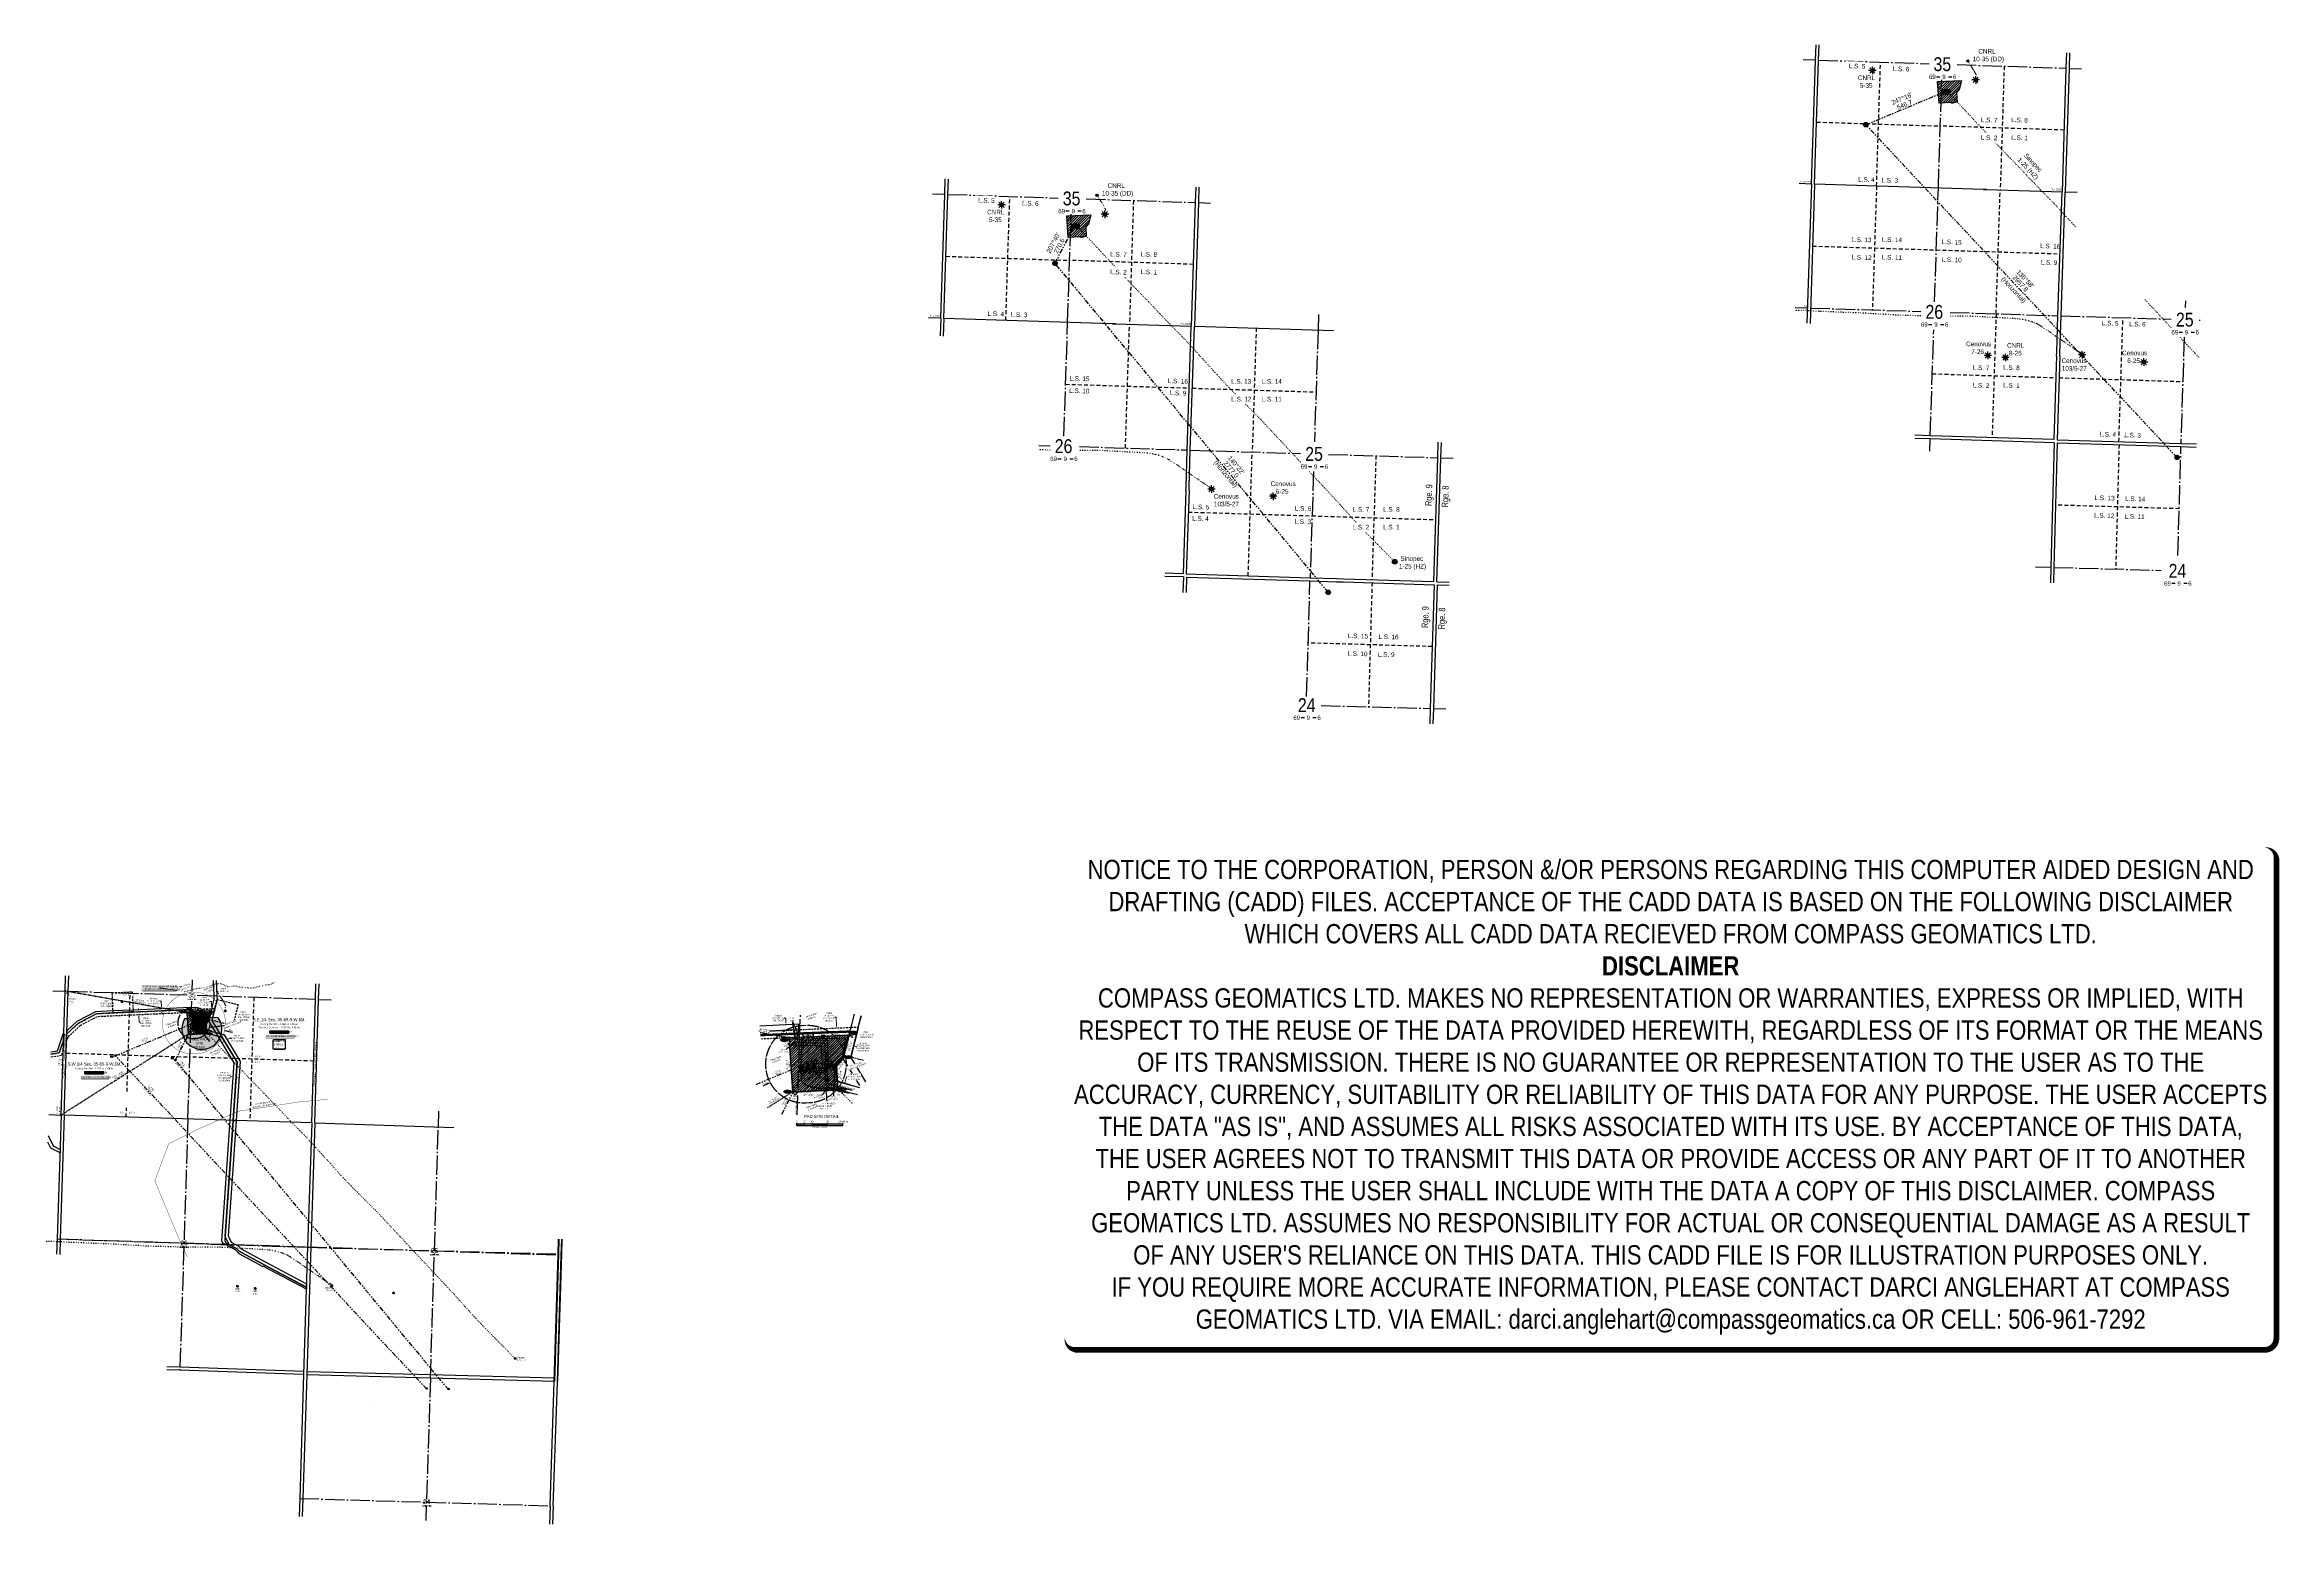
# Model space of a CAD drawing. Extents: x 354611 to 369106, y 6095675 to 6105275.
import ezdxf
from ezdxf.enums import TextEntityAlignment as Align

# ---------------------------------------------------------------- set-up
doc = ezdxf.new("R2010")
doc.units = 0
doc.header["$LTSCALE"] = 5
doc.header["$PDSIZE"] = 0.5
for name, pattern in [('0', [1, 1, 0]), ('DASHDOT2', [12.7, 6.35, -3.175, 0, -3.175]), ('foc-ACCESSROAD', [3.75, 2.5, -1.25]), ('foc-BUFFER', [16.75, 15, -1.75]), ('foc-DOT', [1, 0.2, -0.8]), ('foc-DRILLPATH', [14.75, 6, -1.75, 1.75, -1.75, 1.75, -1.75]), ('foc-LSD', [8, 5, -3]), ('foc-QUARTERLINE', [33, 25, -3, 2, -3]), ('foc-TIELINE', [1.875, 1.25, -0.625]), ('foc-TOPO', [1, 0.2, -0.8]), ('foc-TRAV', [1.875, 1.25, -0.625]), ('foc-WHEELTRACKS', [2, 0.4, -1.6]), ('UG_PIPE', [1.875, 1.25, -0.625])]:
    doc.linetypes.add(name, pattern=pattern)
doc.layers.get('Defpoints').update_dxf_attribs({"color": 9})
for name, color, linetype in [('10', 1, 'Continuous'), ('35', 37, 'Continuous'), ('9', 3, 'Continuous'), ('ABADATA-DRILL', 8, 'foc-DOT'), ('ABADATA-DRILL-T', 8, 'Continuous'), ('AS-PIPE-AG', 44, 'Continuous'), ('AS-PIPE-UG', 44, 'UG_PIPE'), ('AS-PIPE-UG-T', 44, 'Continuous'), ('AS-ROADS', 254, 'Continuous'), ('AS-SYMBOL', 7, 'Continuous'), ('AS-WILDLIFE', 131, 'DASHDOT2'), ('AS-WILDLIFE-BLOCK', 131, 'Continuous'), ('AUX-BUFFER', 7, 'foc-BUFFER'), ('C-RW', 13, 'Continuous'), ('C-SYMBOL', 7, 'Continuous'), ('CG-NOTES', 7, 'Continuous'), ('CTW', 7, 'Continuous'), ('D-TXT', 6, 'Continuous'), ('DETAIL-T', 7, 'Continuous'), ('F-AR', 190, 'foc-ACCESSROAD'), ('F-RW', 190, 'Continuous'), ('F-WS', 190, 'foc-ACCESSROAD'), ('L-2', 7, 'Continuous'), ('L-AREAREQUIRED', 7, 'Continuous'), ('L-AREAWORK', 5, 'Continuous'), ('L-BD', 7, 'Continuous'), ('L-DETAIL-T', 3, 'Continuous'), ('L-MON', 1, 'Continuous'), ('L-ROAD-T', 7, 'Continuous'), ('L-SEC', 7, 'Continuous'), ('L-SECLBL', 7, 'Continuous'), ('L-SECQ', 8, 'foc-QUARTERLINE'), ('L-SECTION-LSD', 7, 'foc-LSD'), ('L-TIE', 7, 'foc-TIELINE'), ('LOC', 7, 'Continuous'), ('locations_049ed954-36fd-4', 7, 'Continuous'), ('locations_4c57bcfa-5930-4', 7, 'Continuous'), ('P-BUFFER-H 30m', 51, 'Continuous'), ('P-BUFFER-T', 40, 'Continuous'), ('P-ELEVATION', 7, 'Continuous'), ('P-PDRILLPATH', 12, 'foc-DRILLPATH'), ('P-PROPOSED', 10, 'Continuous'), ('P-PROPOSED-EXISTING-H', 59, 'Continuous'), ('P-PROPOSED-H', 21, 'Continuous'), ('P-TRAV', 4, 'foc-TRAV'), ('P-TXT', 4, 'Continuous'), ('T-BUSH', 110, '0'), ('T-BUSH-T', 110, 'Continuous'), ('T-GENERAL', 48, 'foc-TOPO'), ('T-TIE', 201, 'foc-TIELINE'), ('T-WATER-P3', 160, 'foc-WHEELTRACKS'), ('T-WATER-T', 170, 'Continuous')]:
    doc.layers.add(name, color=color, linetype=linetype)
for name, color, linetype, lineweight in [('AS-GENERAL', 48, 'Continuous', 18), ('C-RW-T', 13, 'Continuous', 9), ('F-AR-T', 190, 'Continuous', 9), ('F-RW-T', 190, 'Continuous', 9), ('F-WS-T', 190, 'Continuous', 9), ('T-TEXT', 48, 'Continuous', 18), ('T-TIE-T', 201, 'Continuous', 18)]:
    doc.layers.add(name, color=color, linetype=linetype, lineweight=lineweight)
doc.layers.add('DISCLAIMER', color=7, linetype='Continuous', plot=False)
doc.styles.add('100L', font='ARIALN.TTF', dxfattribs={"height": 11})
doc.styles.add('175L', font='ARIALN.TTF', dxfattribs={"height": 20})
doc.styles.add('80', font='ARIALN.TTF', dxfattribs={"height": 10})
doc.styles.add('80CG', font='ARIALN.TTF', dxfattribs={"height": 10})
doc.styles.add('80L', font='ARIALN.TTF', dxfattribs={"height": 10})
doc.styles.add('80LS', font='ARIALNI.TTF', dxfattribs={"height": 10})
doc.styles.add('BOLD', font='ARIALNB.TTF')
doc.styles.add('ELEVATION', font='ARIALN.TTF', dxfattribs={"height": 2.5})
doc.styles.add('HRV', font='ARIALN.TTF', dxfattribs={"height": 3})
doc.styles.add('SIMPLEX', font='ARIALN.TTF')
doc.dimstyles.new('CG2011', dxfattribs={"dimscale": 5, "dimtxt": 9, "dimasz": 2, "dimexe": 0.2, "dimexo": 0.0625, "dimgap": 0.5, "dimtad": 0, "dimtih": 1, "dimtoh": 1, "dimzin": 0, "dimdsep": 46, "dimtxsty": '80CG', "dimcen": 0.1, "dimse1": 1, "dimse2": 1, "dimclrd": 256, "dimclrt": 256, "dimaunit": 1, "dimadec": 4, "dimazin": 0, "dimtfac": 0.06, "dimtofl": 0, "dimtmove": 0, "dimatfit": 1, "dimfxl": 0.2, "dimtolj": 1, "dimtzin": 0, "dimlwd": -1, "dimarcsym": 0})
doc.dimstyles.new('Compass 5 000', dxfattribs={"dimscale": 5, "dimtxt": 9, "dimasz": 2, "dimexe": 0.2, "dimexo": 0.0625, "dimgap": 0.5, "dimtad": 0, "dimtih": 1, "dimtoh": 1, "dimzin": 0, "dimdsep": 46, "dimtxsty": '80CG', "dimcen": 0.1, "dimse1": 1, "dimse2": 1, "dimclrd": 256, "dimclrt": 256, "dimaunit": 1, "dimadec": 4, "dimazin": 0, "dimtfac": 0.06, "dimtofl": 0, "dimtmove": 0, "dimatfit": 1, "dimfxl": 0.2, "dimtolj": 1, "dimtzin": 0, "dimlwd": -1, "dimarcsym": 0})

# ---------------------------------------------------------------- blocks, each defined once
blk = doc.blocks.new('fdia')
at = {"color": 255, "const_width": 1}
blk.add_lwpolyline([(-0.5, 0, 1), (0.5, 0, 1)], format="xyb", close=True, dxfattribs=at)
blk = doc.blocks.new('Fdiaa')
blk.add_blockref('fdia', (0, 0))
blk = doc.blocks.new('fdib')
at = {"color": 1, "const_width": 1.6}
blk.add_lwpolyline([(-0.4, 0, 1), (0.4, 0, 1)], format="xyb", close=True, dxfattribs=at)
at = {"color": 1}
blk.add_circle((0, 0), 0.8, dxfattribs=at)
blk = doc.blocks.new('Fdibb')
blk.add_blockref('fdib', (0, 0))
blk = doc.blocks.new('fdicc')
for name in ['Fdibb', 'Fdiaa']:
    blk.add_blockref(name, (0, 0))
blk = doc.blocks.new('FDI')
blk.add_blockref('fdicc', (0, 0))
blk = doc.blocks.new('L-SECLBL')
at = {"layer": '9', "color": 7}
for p, q in [((-5.1, -27.8), (-12.3, -27.8)), ((20.7, -27.8), (13.5, -27.8))]:
    blk.add_line(p, q, dxfattribs=at)
at = {"layer": '10', "color": 2, "style": 'SIMPLEX'}
blk.add_attdef('SEC', text='', height=30, dxfattribs=at).set_placement((0, 0), align=Align.MIDDLE)
at = {"layer": '10', "color": 5, "style": '80L'}
blk.add_attdef('TWP', text='', height=9.5, dxfattribs=at).set_placement((-14.4, -27.4), align=Align.MIDDLE_RIGHT)
blk.add_attdef('RGE', text='', height=9.5, dxfattribs=at).set_placement((3.6, -27.4), align=Align.MIDDLE_CENTER)
blk.add_attdef('MER', text='', height=9.5, dxfattribs=at).set_placement((23.2, -27.4), align=Align.MIDDLE_LEFT)
blk = doc.blocks.new('*U49')
h = blk.add_hatch(color=255)
edge = h.paths.add_edge_path()
edge.add_line((-59, -12), (59, -12))
edge.add_arc((59, -6), 6, 270, 360)
edge.add_line((65, -6), (65, 4))
edge.add_arc((59, 4), 6, 0, 90)
edge.add_line((59, 10), (-59, 10))
edge.add_arc((-59, 4), 6, 90, 180)
edge.add_line((-65, 4), (-65, -6))
edge.add_arc((-59, -6), 6, 180, 270)
at = {"color": 44, "flags": 128}
blk.add_lwpolyline([(-59, -12, 3, 3, 0), (59, -12, 3, 3, 0.414214), (65, -6, 3, 3, 0), (65, 4, 3, 0, 0.414214), (59, 10, 0, 0, 0), (-59, 10, 0, 0, 0.414214), (-65, 4, 0, 0, 0), (-65, -6, 0, 3, 0.414214)], format="xyseb", close=True, dxfattribs=at)
at = {"color": 44, "style": '80'}
blk.add_attdef('ENTER_TEXT_001', (-36, -5), '', height=10, dxfattribs=at)
blk = doc.blocks.new('*D50')
at = {"layer": 'Defpoints', "color": 0, "transparency": 16777216}
for p in [(355669, 6099021), (355670, 6099001), (355694, 6099022)]:
    blk.add_point(p, dxfattribs=at)
at = {"layer": 'F-AR-T', "transparency": 16777216}
for p, q in [((355692, 6099068), (355682, 6099068)), ((355693, 6099032), (355692, 6099068)), ((355695, 6098992), (355696, 6098982))]:
    blk.add_line(p, q, dxfattribs=at)
for points in [[(355695, 6099032), (355692, 6099032), (355694, 6099022)], [(355697, 6098992), (355693, 6098992), (355695, 6099002)]]:
    blk.add_solid(points, dxfattribs=at)
at = {"layer": 'F-AR-T', "transparency": 16777216, "insert": (355648, 6099068), "char_height": 10, "attachment_point": 5, "style": '80CG'}
blk.add_mtext('\\A1;CNRL\\P20.00 A/R\\PLOC 972631\\P(Expired)', dxfattribs=at)
blk = doc.blocks.new('*D51')
at = {"layer": 'C-RW-T', "transparency": 16777216}
for p, q in [((355367, 6099070), (355357, 6099070)), ((355369, 6099033), (355367, 6099070)), ((355371, 6098998), (355371, 6098988))]:
    blk.add_line(p, q, dxfattribs=at)
for points in [[(355371, 6099033), (355367, 6099033), (355370, 6099023)], [(355372, 6098998), (355369, 6098998), (355370, 6099008)]]:
    blk.add_solid(points, dxfattribs=at)
at = {"layer": 'Defpoints', "color": 0, "transparency": 16777216}
for p in [(355370, 6099023), (355503, 6099029), (355503, 6099014)]:
    blk.add_point(p, dxfattribs=at)
at = {"layer": 'C-RW-T', "transparency": 16777216, "insert": (355318, 6099070), "char_height": 10, "attachment_point": 5, "style": '80CG'}
blk.add_mtext('\\A1;Sinopec\\P15.00 P/L R/W\\PPLA 180267', dxfattribs=at)
blk = doc.blocks.new('*D52')
at = {"layer": 'C-RW-T', "transparency": 16777216}
for p, q in [((355803, 6098824), (355812, 6098829)), ((355812, 6098829), (355822, 6098829)), ((355769, 6098804), (355760, 6098798))]:
    blk.add_line(p, q, dxfattribs=at)
for points in [[(355802, 6098826), (355804, 6098823), (355794, 6098819)], [(355768, 6098805), (355770, 6098802), (355778, 6098809)]]:
    blk.add_solid(points, dxfattribs=at)
at = {"layer": 'Defpoints', "color": 0, "transparency": 16777216}
for p in [(355788, 6098830), (355771, 6098820), (355794, 6098819)]:
    blk.add_point(p, dxfattribs=at)
at = {"layer": 'C-RW-T', "transparency": 16777216, "insert": (355861, 6098829), "char_height": 10, "attachment_point": 5, "style": '80CG'}
blk.add_mtext('\\A1;Sinopec\\P20.00 P/L R/W\\PPLA 220004', dxfattribs=at)
blk = doc.blocks.new('*D53')
at = {"layer": 'Defpoints', "color": 0, "transparency": 16777216}
for p in [(355834, 6098578), (355835, 6098584), (355853, 6098582)]:
    blk.add_point(p, dxfattribs=at)
at = {"layer": 'F-RW-T', "transparency": 16777216}
for p, q in [((355824, 6098579), (355814, 6098580)), ((355862, 6098576), (355872, 6098575))]:
    blk.add_line(p, q, dxfattribs=at)
for points in [[(355824, 6098581), (355824, 6098577), (355834, 6098578)], [(355862, 6098578), (355862, 6098575), (355852, 6098577)]]:
    blk.add_solid(points, dxfattribs=at)
at = {"layer": 'F-RW-T', "transparency": 16777216, "insert": (355775, 6098580), "char_height": 10, "attachment_point": 5, "style": '80CG'}
blk.add_mtext('\\A1;Cenovus\\P18.00 P/L R/W\\PPlan 022 0906\\PPLA 980989', dxfattribs=at)
blk = doc.blocks.new('*D54')
at = {"layer": 'Defpoints', "color": 0, "transparency": 16777216}
for p in [(355205, 6099001), (355206, 6098980), (355221, 6098981)]:
    blk.add_point(p, dxfattribs=at)
at = {"layer": 'F-AR-T', "transparency": 16777216}
for p, q in [((355220, 6099011), (355219, 6099021)), ((355222, 6098971), (355223, 6098933)), ((355223, 6098933), (355233, 6098933))]:
    blk.add_line(p, q, dxfattribs=at)
for points in [[(355222, 6099011), (355218, 6099011), (355220, 6099001)], [(355223, 6098971), (355220, 6098971), (355221, 6098981)]]:
    blk.add_solid(points, dxfattribs=at)
at = {"layer": 'F-AR-T', "transparency": 16777216, "insert": (355267, 6098933), "char_height": 10, "attachment_point": 5, "style": '80CG'}
blk.add_mtext('\\A1;CNRL\\P20.00 A/R\\PLOC 972631\\P(Expired)', dxfattribs=at)
blk = doc.blocks.new('STRIA')
blk.add_hatch(color=255).paths.add_polyline_path([(0, 1.5), (-1.5, -0.9), (1.4, -0.9)])
blk = doc.blocks.new('STRIAA')
blk.add_blockref('STRIA', (0, 0))
blk = doc.blocks.new('STRIB')
at = {"color": 1}
blk.add_solid([(-1.1, -0.7), (0, 1.1), (1, -0.7)], dxfattribs=at)
blk = doc.blocks.new('STRIBB')
blk.add_blockref('STRIB', (0, 0))
blk = doc.blocks.new('STRICC')
for name in ['STRIAA', 'STRIBB']:
    blk.add_blockref(name, (0, 0))
blk = doc.blocks.new('fdspike')
blk.add_blockref('STRICC', (0, 0))
blk = doc.blocks.new('TRIA')
blk.add_hatch(color=255).paths.add_polyline_path([(0, 1.5), (-1.5, -0.9), (1.4, -0.9)])
blk = doc.blocks.new('TRIAA')
blk.add_blockref('TRIA', (0, 0))
blk = doc.blocks.new('TRIB')
at = {"color": 1}
blk.add_lwpolyline([(-1.1, -0.7), (0, 1.1), (1, -0.7)], close=True, dxfattribs=at)
blk = doc.blocks.new('TRIBB')
blk.add_blockref('TRIB', (0, 0))
blk = doc.blocks.new('TRICC')
for name in ['TRIAA', 'TRIBB']:
    blk.add_blockref(name, (0, 0))
blk = doc.blocks.new('plspike')
blk.add_blockref('TRICC', (0, 0))
blk = doc.blocks.new('GAS')
h = blk.add_hatch(color=255)
h.dxf.hatch_style = 1
edge = h.paths.add_edge_path()
edge.add_arc((0, 0), 0.9, 0, 360)
for p, q in [((-0.81, 0), (-1.62, 0)), ((-0.57, 0.57), (-1.14, 1.14)), ((0, 0.81), (0, 1.62)), ((0.57, 0.57), (1.14, 1.14)), ((1.62, 0), (0.81, 0)), ((-0.57, -0.57), (-1.14, -1.14)), ((0, -0.81), (0, -1.62)), ((1.14, -1.14), (0.57, -0.57))]:
    blk.add_line(p, q)
blk.add_circle((0, 0), 0.8)
blk = doc.blocks.new('WC')
at = {"layer": 'L-MON'}
h = blk.add_hatch(color=255, dxfattribs=at)
h.dxf.hatch_style = 1
edge = h.paths.add_edge_path()
edge.add_arc((0, 0), 0.9, 0, 360)
at = {"layer": 'L-MON', "color": 240, "flags": 128}
for points in [[(-0.62, 0.5), (-1.23, 1.12)], [(0.52, 0.61), (1.13, 1.21)], [(-1.18, -1.18), (-0.56, -0.57)], [(1.16, -1.18), (0.56, -0.57)]]:
    blk.add_lwpolyline(points, dxfattribs=at)
at = {"layer": 'L-MON', "color": 240}
for radius in [0.8, 0.373]:
    blk.add_circle((0, 0), radius, dxfattribs=at)
blk = doc.blocks.new('*U55')
h = blk.add_hatch(color=255)
edge = h.paths.add_edge_path()
edge.add_line((-86, -12), (86, -12))
edge.add_arc((86, -6), 6, 270, 360)
edge.add_line((92, -6), (92, 4))
edge.add_arc((86, 4), 6, 0, 90)
edge.add_line((86, 10), (-86, 10))
edge.add_arc((-86, 4), 6, 90, 180)
edge.add_line((-92, 4), (-92, -6))
edge.add_arc((-86, -6), 6, 180, 270)
at = {"color": 131, "flags": 128}
blk.add_lwpolyline([(-86, -12, 3, 3, 0), (86, -12, 3, 3, 0.414214), (92, -6, 3, 3, 0), (92, 4, 3, 0, 0.414214), (86, 10, 0, 0, 0), (-86, 10, 0, 0, 0.414214), (-92, 4, 0, 0, 0), (-92, -6, 0, 3, 0.414214)], format="xyseb", close=True, dxfattribs=at)
at = {"color": 131, "style": '80'}
blk.add_attdef('ENTER_TEXT_001', (-36, -5), '', height=10, dxfattribs=at)
blk = doc.blocks.new('HRV')
blk.add_lwpolyline([(-35, 32), (37, 32), (37, -26, -0.414214), (32, -31), (-40, -31), (-40, 27, -0.414214)], format="xyb", close=True)
at = {"const_width": 5, "flags": 128}
blk.add_lwpolyline([(-35, -33), (32, -33, 0.414214), (40, -26), (40, 27)], format="xyb", dxfattribs=at)
at = {"style": '80L'}
blk.add_text('SUBJECT TO', height=9.5, dxfattribs=at).set_placement((-2, 13), align=Align.BOTTOM_CENTER)
blk.add_attdef('(N.W.1/4 00)', text='', height=7.12, dxfattribs=at).set_placement((-2, -24), align=Align.BOTTOM_CENTER)
at = {"layer": 'CTW', "color": 3, "style": 'HRV'}
blk.add_text('HRV', height=15, dxfattribs=at).set_placement((-11, 0), align=Align.MIDDLE_CENTER)
blk.add_attdef('0', text='', height=15, dxfattribs=at).set_placement((18, 0), align=Align.MIDDLE_CENTER)
blk = doc.blocks.new('*D57')
at = {"layer": 'Defpoints', "color": 0, "transparency": 16777216}
for p in [(359747, 6098895), (359775, 6098896), (359777, 6098846)]:
    blk.add_point(p, dxfattribs=at)
at = {"layer": 'F-AR-T', "transparency": 16777216}
for p, q in [((359744, 6098965), (359734, 6098965)), ((359746, 6098905), (359744, 6098965)), ((359749, 6098835), (359750, 6098825))]:
    blk.add_line(p, q, dxfattribs=at)
for points in [[(359748, 6098905), (359745, 6098905), (359747, 6098895)], [(359751, 6098835), (359748, 6098835), (359749, 6098845)]]:
    blk.add_solid(points, dxfattribs=at)
at = {"layer": 'F-AR-T', "transparency": 16777216, "insert": (359700, 6098965), "char_height": 10, "attachment_point": 5, "style": '80CG'}
blk.add_mtext('\\A1;CNRL\\P20.00 A/R\\PLOC 972631\\P(Expired)', dxfattribs=at)
blk = doc.blocks.new('*D58')
at = {"layer": 'C-RW-T', "transparency": 16777216}
for p, q in [((359418, 6098960), (359408, 6098960)), ((359419, 6098928), (359418, 6098960)), ((359422, 6098870), (359422, 6098860))]:
    blk.add_line(p, q, dxfattribs=at)
for points in [[(359421, 6098928), (359418, 6098928), (359420, 6098918)], [(359424, 6098870), (359420, 6098870), (359422, 6098880)]]:
    blk.add_solid(points, dxfattribs=at)
at = {"layer": 'Defpoints', "color": 0, "transparency": 16777216}
for p in [(359358, 6098915), (359360, 6098878), (359420, 6098918)]:
    blk.add_point(p, dxfattribs=at)
at = {"layer": 'C-RW-T', "transparency": 16777216, "insert": (359369, 6098960), "char_height": 10, "attachment_point": 5, "style": '80CG'}
blk.add_mtext('\\A1;Sinopec\\P15.00 P/L R/W\\PPLA 180267', dxfattribs=at)
blk = doc.blocks.new('*D59')
at = {"layer": 'Defpoints', "color": 0, "transparency": 16777216}
for p in [(359813, 6098787), (359857, 6098778), (359857, 6098777)]:
    blk.add_point(p, dxfattribs=at)
at = {"layer": 'F-RW-T', "transparency": 16777216}
for p, q in [((359804, 6098791), (359794, 6098793)), ((359867, 6098776), (359877, 6098773))]:
    blk.add_line(p, q, dxfattribs=at)
for points in [[(359804, 6098792), (359804, 6098789), (359814, 6098788)], [(359867, 6098777), (359867, 6098774), (359857, 6098778)]]:
    blk.add_solid(points, dxfattribs=at)
at = {"layer": 'F-RW-T', "transparency": 16777216, "insert": (359916, 6098773), "char_height": 10, "attachment_point": 5, "style": '80CG'}
blk.add_mtext('\\A1;Cenovus\\P18.00 P/L R/W\\PPlan 022 0906\\PPLA 980989', dxfattribs=at)
blk = doc.blocks.new('*D60')
at = {"layer": 'C-RW-T', "transparency": 16777216}
for p, q in [((359803, 6098544), (359812, 6098579)), ((359812, 6098579), (359822, 6098579)), ((359785, 6098477), (359783, 6098467))]:
    blk.add_line(p, q, dxfattribs=at)
for points in [[(359801, 6098545), (359805, 6098544), (359800, 6098535)], [(359784, 6098477), (359787, 6098476), (359788, 6098486)]]:
    blk.add_solid(points, dxfattribs=at)
at = {"layer": 'Defpoints', "color": 0, "transparency": 16777216}
blk.add_point((359846, 6098471), dxfattribs=at)
at = {"layer": 'C-RW-T', "transparency": 16777216, "insert": (359861, 6098579), "char_height": 10, "attachment_point": 5, "style": '80CG', "bg_fill": 3, "box_fill_scale": 1.1, "bg_fill_color": 256, "bg_fill_true_color": 13158600, "bg_fill_transparency": 0}
blk.add_mtext('\\A1;Sinopec\\P20.00 P/L R/W\\PPLA 220004', dxfattribs=at)
at = {"layer": 'Defpoints', "color": 0, "transparency": 16777216}
for p in [(359788, 6098486), (359858, 6098519)]:
    blk.add_point(p, dxfattribs=at)
blk = doc.blocks.new('riser')
h = blk.add_hatch(color=255)
h.dxf.hatch_style = 1
edge = h.paths.add_edge_path()
edge.add_arc((0, 0), 0.7, 0, 360)
blk.add_hatch(color=48).paths.add_polyline_path([(0.6, -0.2), (-0.6, -0.2, 0.774597)])
at = {"color": 48}
blk.add_line((-0.6, -0.2), (0.6, -0.2), dxfattribs=at)
blk.add_circle((0, 0), 0.6, dxfattribs=at)
blk = doc.blocks.new('PIG')
h = blk.add_hatch(color=255)
h.dxf.hatch_style = 1
edge = h.paths.add_edge_path()
edge.add_arc((0, 0), 0.85, 0, 360)
at = {"layer": 'AS-SYMBOL'}
h = blk.add_hatch(color=48, dxfattribs=at)
h.dxf.hatch_style = 1
h.paths.add_polyline_path([(-0.1, 0, 1), (-0.6, 0, 1)])
h = blk.add_hatch(color=48, dxfattribs=at)
h.dxf.hatch_style = 1
h.paths.add_polyline_path([(0.1, 0, 1), (0.6, 0, 1)])
at = {"layer": 'AS-SYMBOL', "color": 48}
for centre, radius in [((0, 0), 0.75), ((-0.3, 0), 0.225), ((0.3, 0), 0.225)]:
    blk.add_circle(centre, radius, dxfattribs=at)
blk = doc.blocks.new('FLARE')
h = blk.add_hatch(color=255)
h.dxf.hatch_style = 1
h.paths.add_polyline_path([(0.2, 2.4, 0.114147), (0.1, 2.4), (0.1, 2.4, 0.261551), (0, 2.4), (0, 2.4, 0.131268), (0, 2.4), (0, 2.3, 0.041497), (0, 2.3), (-0.1, 2.3, 0.015174), (-0.1, 2.3), (-0.1, 2.2, 0.004376), (-0.1, 2.2), (-0.1, 2.2), (-0.1, 2.1), (-0.1, 2), (-0.1, 2), (-0.1, 1.9), (-0.1, 1.8), (-0.2, 1.8), (-0.2, 1.7), (-0.2, 1.6), (-0.3, 1.5), (-0.3, 1.5), (-0.3, 1.4), (-0.4, 1.3), (-0.4, 1.2, 0.000505), (-0.4, 1.2), (-0.4, 1.2, 0.002398), (-0.4, 1.2), (-0.5, 1.1, 0.004177), (-0.5, 1.1), (-0.5, 1, 0.005735), (-0.5, 1), (-0.5, 1, 0.006994), (-0.5, 0.9), (-0.6, 0.9, 0.00791), (-0.6, 0.9), (-0.6, 0.8, 0.008323), (-0.6, 0.8), (-0.6, 0.7, 0.008095), (-0.6, 0.7), (-0.7, 0.6, 0.008067), (-0.7, 0.6), (-0.7, 0.5, 0.008387), (-0.7, 0.5), (-0.7, 0.4, 0.009056), (-0.7, 0.4), (-0.7, 0.3, 0.010123), (-0.7, 0.3), (-0.7, 0.2, 0.011689), (-0.7, 0.2), (-0.7, 0.1, 0.013925), (-0.7, 0.1), (-0.8, 0, 0.016488), (-0.8, 0), (-0.7, -0.1, 0.017255), (-0.7, -0.1), (-0.7, -0.2, 0.01735), (-0.7, -0.2), (-0.7, -0.3, 0.017311), (-0.7, -0.3), (-0.7, -0.4, 0.01715), (-0.7, -0.4), (-0.7, -0.4, 0.016886), (-0.7, -0.4), (-0.7, -0.5, 0.016546), (-0.7, -0.5), (-0.6, -0.6, 0.016164), (-0.6, -0.6), (-0.6, -0.6, 0.016329), (-0.6, -0.6), (-0.6, -0.7, 0.018828), (-0.6, -0.7), (-0.5, -0.7, 0.022087), (-0.5, -0.7), (-0.5, -0.7, 0.025345), (-0.5, -0.8), (-0.5, -0.8, 0.028234), (-0.5, -0.8), (-0.4, -0.8, 0.030298), (-0.4, -0.8), (-0.4, -0.8, 0.031129), (-0.4, -0.8), (-0.3, -0.9, 0.030544), (-0.3, -0.9), (-0.3, -0.9, 0.028465), (-0.3, -0.9), (-0.2, -0.9, 0.025311), (-0.2, -0.9), (-0.2, -0.9, 0.02283), (-0.2, -0.9), (-0.1, -0.9, 0.021226), (-0.1, -0.9), (-0.1, -0.9, 0.020401), (0, -0.9), (0, -0.9, 0.020299), (0, -0.9), (0.1, -0.9, 0.020911), (0.1, -0.9), (0.1, -0.8, 0.022277), (0.1, -0.8), (0.2, -0.8, 0.023712), (0.2, -0.8), (0.2, -0.8, 0.022408), (0.2, -0.8), (0.2, -0.7, 0.01993), (0.2, -0.7), (0.3, -0.7, 0.017146), (0.3, -0.7), (0.3, -0.7, 0.014211), (0.3, -0.7), (0.3, -0.6, 0.011221), (0.3, -0.6), (0.4, -0.6, 0.008212), (0.4, -0.6), (0.4, -0.6, 0.005172), (0.4, -0.6), (0.4, -0.5, 0.002523), (0.4, -0.5), (0.4, -0.5, 0.001671), (0.4, -0.5), (0.5, -0.5, 0.001229), (0.5, -0.5), (0.5, -0.4, 0.00075), (0.5, -0.4), (0.5, -0.4, 0.00026), (0.5, -0.4), (0.5, -0.4), (0.6, -0.3), (0.6, -0.3), (0.6, -0.3), (0.6, -0.2, 0.001311), (0.6, -0.2), (0.7, -0.2, 0.003726), (0.7, -0.2), (0.7, -0.1, 0.006065), (0.7, -0.1), (0.7, -0.1, 0.008452), (0.7, -0.1), (0.7, -0.1, 0.010991), (0.7, 0), (0.8, 0, 0.013767), (0.8, 0), (0.8, 0, 0.016839), (0.8, 0.1), (0.8, 0.1, 0.019104), (0.8, 0.1), (0.8, 0.2, 0.016987), (0.8, 0.2), (0.8, 0.2, 0.013636), (0.8, 0.2), (0.8, 0.3, 0.010244), (0.8, 0.3), (0.9, 0.3, 0.006846), (0.9, 0.3), (0.9, 0.4, 0.003419), (0.9, 0.4), (0.9, 0.4), (0.9, 0.5), (0.9, 0.5), (0.9, 0.5), (0.9, 0.6), (0.9, 0.6, 0.001278), (0.9, 0.6), (0.9, 0.7, 0.004735), (0.9, 0.7), (0.9, 0.7, 0.008354), (0.9, 0.7), (0.9, 0.8, 0.012059), (0.9, 0.8), (0.9, 0.8, 0.015712), (0.9, 0.8), (0.9, 0.8, 0.018457), (0.9, 0.9), (0.9, 0.9, 0.018102), (0.9, 0.9), (0.9, 0.9, 0.016533), (0.9, 0.9), (0.9, 1, 0.014576), (0.9, 1), (0.9, 1, 0.012435), (0.9, 1), (0.8, 1.1, 0.010283), (0.8, 1.1), (0.8, 1.1, 0.00824), (0.8, 1.1), (0.8, 1.2, 0.00638), (0.8, 1.2), (0.8, 1.2, 0.004735), (0.8, 1.2), (0.8, 1.3, 0.003388), (0.8, 1.3), (0.7, 1.3, 0.002345), (0.7, 1.3), (0.7, 1.4, 0.001492), (0.7, 1.4), (0.7, 1.5, 0.000746), (0.7, 1.5), (0.6, 1.5), (0.6, 1.6), (0.6, 1.6), (0.5, 1.7), (0.5, 1.7), (0.5, 1.8), (0.5, 1.8), (0.4, 1.9), (0.4, 1.9), (0.4, 2), (0.4, 2), (0.4, 2.1, 0.000332), (0.4, 2.1), (0.3, 2.1, 0.001849), (0.3, 2.1), (0.3, 2.2, 0.0038), (0.3, 2.2), (0.3, 2.2, 0.006473), (0.3, 2.2), (0.2, 2.3, 0.010865), (0.2, 2.3), (0.2, 2.3, 0.019524), (0.2, 2.3), (0.2, 2.4, 0.041077), (0.2, 2.4)])
at = {"color": 48, "flags": 128}
for points in [[(0.1, -0.7), (0.1, -0.7), (0, -0.8), (0, -0.8), (-0.1, -0.8), (-0.1, -0.8), (-0.2, -0.8), (-0.2, -0.8), (-0.2, -0.8), (-0.3, -0.8), (-0.3, -0.8), (-0.4, -0.7), (-0.4, -0.7), (-0.4, -0.7), (-0.5, -0.6), (-0.5, -0.6), (-0.5, -0.6), (-0.5, -0.5), (-0.6, -0.5), (-0.6, -0.4), (-0.6, -0.3), (-0.6, -0.3), (-0.6, -0.2), (-0.6, -0.1), (-0.7, 0), (-0.6, 0.1), (-0.6, 0.2), (-0.6, 0.3), (-0.6, 0.4), (-0.6, 0.5), (-0.6, 0.6), (-0.5, 0.7), (-0.5, 0.7), (-0.5, 0.8), (-0.4, 0.9), (-0.4, 1), (-0.4, 1.1), (-0.3, 1.1), (-0.3, 1.2), (-0.3, 1.3), (-0.2, 1.3), (-0.2, 1.4), (-0.2, 1.5), (-0.1, 1.6), (-0.1, 1.6), (-0.1, 1.7), (0, 1.8), (0, 1.9), (0, 2), (0, 2), (0, 2.1), (0, 2.2), (0, 2.2), (0, 2.3), (0.1, 2.3), (0.1, 2.3), (0.1, 2.3), (0.1, 2.3), (0.1, 2.3), (0.1, 2.3), (0.2, 2.2), (0.2, 2.2), (0.2, 2.1), (0.2, 2.1), (0.3, 2), (0.3, 2), (0.3, 1.9), (0.3, 1.9), (0.4, 1.8), (0.4, 1.8), (0.4, 1.7), (0.4, 1.7), (0.5, 1.6), (0.5, 1.6), (0.5, 1.5), (0.5, 1.5), (0.6, 1.4), (0.6, 1.4), (0.6, 1.3), (0.7, 1.2), (0.7, 1.2), (0.7, 1.1), (0.7, 1.1), (0.8, 1), (0.8, 1), (0.8, 1), (0.8, 0.9), (0.8, 0.9), (0.8, 0.8), (0.8, 0.8), (0.8, 0.8), (0.8, 0.7), (0.8, 0.7), (0.8, 0.6), (0.8, 0.6), (0.8, 0.6), (0.8, 0.5), (0.8, 0.5), (0.8, 0.4), (0.8, 0.4), (0.8, 0.3), (0.8, 0.3), (0.7, 0.2), (0.7, 0.2), (0.7, 0.1), (0.7, 0.1), (0.7, 0), (0.7, 0), (0.6, 0), (0.6, -0.1), (0.6, -0.1), (0.6, -0.2), (0.5, -0.2), (0.5, -0.2), (0.5, -0.3), (0.5, -0.3), (0.4, -0.4), (0.4, -0.4), (0.4, -0.4), (0.4, -0.4), (0.3, -0.5), (0.3, -0.5), (0.3, -0.5), (0.3, -0.6), (0.2, -0.6), (0.2, -0.6), (0.2, -0.7), (0.1, -0.7)], [(0, -0.7), (0, -0.8), (0, -0.8), (-0.1, -0.8), (-0.1, -0.8), (-0.1, -0.8), (-0.1, -0.8), (-0.2, -0.8), (-0.2, -0.8), (-0.2, -0.8), (-0.2, -0.8), (-0.2, -0.8), (-0.3, -0.7), (-0.3, -0.7), (-0.3, -0.7), (-0.3, -0.7), (-0.3, -0.7), (-0.3, -0.6), (-0.4, -0.6), (-0.4, -0.6), (-0.4, -0.5), (-0.4, -0.5), (-0.4, -0.5), (-0.4, -0.4), (-0.4, -0.4), (-0.4, -0.3), (-0.4, -0.3), (-0.4, -0.2), (-0.4, -0.1), (-0.4, -0.1), (-0.4, 0), (-0.3, 0), (-0.3, 0.1), (-0.3, 0.1), (-0.3, 0.2), (-0.3, 0.2), (-0.3, 0.2), (-0.2, 0.3), (-0.2, 0.3), (-0.2, 0.4), (-0.2, 0.4), (-0.2, 0.4), (-0.1, 0.5), (-0.1, 0.5), (-0.1, 0.6), (-0.1, 0.6), (-0.1, 0.7), (-0.1, 0.7), (0, 0.7), (0, 0.8), (0, 0.8), (0, 0.9), (0, 0.9), (0, 0.9), (0, 0.9), (0, 1), (0, 1), (0, 1), (0, 1), (0, 0.9), (0, 0.9), (0.1, 0.9), (0.1, 0.9), (0.1, 0.8), (0.1, 0.8), (0.1, 0.8), (0.1, 0.7), (0.1, 0.7), (0.2, 0.7), (0.2, 0.7), (0.2, 0.6), (0.2, 0.6), (0.2, 0.6), (0.2, 0.5), (0.2, 0.5), (0.3, 0.5), (0.3, 0.4), (0.3, 0.4), (0.3, 0.4), (0.3, 0.3), (0.3, 0.3), (0.4, 0.3), (0.4, 0.3), (0.4, 0.2), (0.4, 0.2), (0.4, 0.2), (0.4, 0.2), (0.4, 0.1), (0.4, 0.1), (0.4, 0.1), (0.4, 0.1), (0.4, 0.1), (0.4, 0), (0.4, 0), (0.4, 0), (0.4, 0), (0.4, -0.1), (0.4, -0.1), (0.4, -0.1), (0.4, -0.1), (0.4, -0.2), (0.4, -0.2), (0.4, -0.2), (0.4, -0.2), (0.4, -0.3), (0.3, -0.3), (0.3, -0.3), (0.3, -0.3), (0.3, -0.4), (0.3, -0.4), (0.3, -0.4), (0.3, -0.4), (0.3, -0.5), (0.2, -0.5), (0.2, -0.5), (0.2, -0.5), (0.2, -0.5), (0.2, -0.6), (0.2, -0.6), (0.2, -0.6), (0.1, -0.6), (0.1, -0.6), (0.1, -0.7), (0.1, -0.7), (0.1, -0.7), (0.1, -0.7), (0.1, -0.7), (0, -0.7)]]:
    blk.add_lwpolyline(points, close=True, dxfattribs=at)
blk = doc.blocks.new('curve')
at = {"const_width": 0.1}
blk.add_lwpolyline([(-5, 5.4), (-6.1, 3.5), (-3.9, 3.5)], close=True, dxfattribs=at)
at = {"style": '80'}
for s, p in [('RADIUS', (-3.5, 0)), ('ARC', (-3.5, -3.3))]:
    blk.add_text(s, height=2, dxfattribs=at).set_placement(p, align=Align.RIGHT)
for p in [(-2.4, 3.4), (-2.4, 0), (-2.4, -3.3)]:
    blk.add_text('=', height=1.8, dxfattribs=at).set_placement(p)
for tag, p in [('CURVE_RADIUS', (0, 0)), ('DELTA', (0, 3.5)), ('ARC_LENGTH', (0, -3.3))]:
    blk.add_attdef(tag, p, '', height=2, dxfattribs=at)
blk = doc.blocks.new('we')
at = {"layer": 'P-ELEVATION'}
h = blk.add_hatch(color=111, dxfattribs=at)
h.dxf.hatch_style = 1
edge = h.paths.add_edge_path()
edge.add_ellipse((0, 0), major_axis=(-24.4, 0), ratio=0.410256, start_angle=0, end_angle=360)
at = {"layer": 'P-ELEVATION', "color": 7, "flags": 128}
blk.add_lwpolyline([(0, 0, 12.5, 0, 0), (-12, -6, 0, 0, 0)], format="xyseb", dxfattribs=at)
at = {"layer": 'P-ELEVATION', "color": 7}
blk.add_ellipse((0, 0), major_axis=(-24.4, 0), ratio=0.410256, dxfattribs=at)
at = {"layer": 'P-ELEVATION', "style": '80'}
blk.add_attdef('ELEVATION', text='', height=10, dxfattribs=at).set_placement((0, 0), align=Align.MIDDLE_CENTER)
blk = doc.blocks.new('*U48')
at = {"color": 0}
for p, q in [((-150, 0), (-150, 15)), ((-150, 10), (150, 10)), ((-150, 0), (150, 0)), ((-100, 10), (-100, 15)), ((-50, 10), (-50, 15)), ((50, 10), (50, 15)), ((150, 0), (150, 15))]:
    blk.add_line(p, q, dxfattribs=at)
for points in [[(-150, 5), (-140, 5), (-150, 0), (-140, 0)], [(-140, 10), (-130, 10), (-140, 5), (-130, 5)], [(-130, 5), (-120, 5), (-130, 0), (-120, 0)], [(-120, 10), (-110, 10), (-120, 5), (-110, 5)], [(-110, 5), (-100, 5), (-110, 0), (-100, 0)], [(-100, 10), (-50, 10), (-100, 5), (-50, 5)], [(-50, 5), (50, 5), (-50, 0), (50, 0)], [(50, 10), (150, 10), (50, 5), (150, 5)]]:
    blk.add_solid(points, dxfattribs=at)
at = {"color": 0, "style": '80'}
blk.add_text('metres', height=10, dxfattribs=at).set_placement((162, 20), align=Align.CENTER)
at = {"color": 0, "char_height": 10, "style": '80'}
for s, insert, attachment_point in [('0', (-150, 30), 2), ('20', (-100, 30), 2), ('40', (-50, 30), 2), ('80', (50, 30), 2), ('120', (137, 30), 3), ('SCALE 1:2,000', (0, -5), 2)]:
    blk.add_mtext(s, dxfattribs=dict(at, insert=insert, attachment_point=attachment_point))
blk = doc.blocks.new('*U65')
at = {"layer": 'L-2'}
blk.add_blockref('*U48', (-11, -58), dxfattribs=at)
at = {"layer": 'DETAIL-T', "color": 3, "insert": (0, 0), "char_height": 20, "width": 217.11, "attachment_point": 5, "style": '80CG'}
blk.add_mtext('PAD SITE DETAIL', dxfattribs=at)
blk = doc.blocks.new('plbh')
at = {"layer": 'L-MON'}
h = blk.add_hatch(color=255, dxfattribs=at)
h.dxf.hatch_style = 1
edge = h.paths.add_edge_path()
edge.add_arc((0, 0), 1.16, 0, 360)
h = blk.add_hatch(color=256, dxfattribs=at)
h.dxf.hatch_style = 1
h.paths.add_polyline_path([(-0.96, 0, 1), (0.96, 0, 1)])
h.paths.add_polyline_path([(0.91, 0, -1), (-0.91, 0, -1)], flags=16)
h.paths.add_polyline_path([(0.45, 0, -1), (-0.45, 0, -1)], flags=0)
h = blk.add_hatch(color=256, dxfattribs=at)
h.dxf.hatch_style = 1
h.paths.add_polyline_path([(-0.45, 0, 1), (0.45, 0, 1)])
h.paths.add_polyline_path([(0.4, 0, -1), (-0.4, 0, -1)], flags=16)
at = {"layer": 'L-MON', "color": 240}
for radius in [0.96, 0.91, 0.45, 0.4]:
    blk.add_circle((0, 0), radius, dxfattribs=at)
blk = doc.blocks.new('BH-Existing')
at = {"layer": 'ABADATA-DRILL-T'}
h = blk.add_hatch(color=256, dxfattribs=at)
h.dxf.hatch_style = 1
edge = h.paths.add_edge_path()
edge.add_arc((0, 0), 0.5, 0, 360)
blk.add_circle((0, 0), 0.5, dxfattribs=at)
blk = doc.blocks.new('ICP_text')
at = {"color": 14, "insert": (-11, 0), "char_height": 10, "attachment_point": 5, "style": '80L', "bg_fill": 1, "box_fill_scale": 1.15, "bg_fill_color": 255, "bg_fill_transparency": 0}
blk.add_mtext_dynamic_manual_height_columns('ICP', width=19.07, gutter_width=47.5, heights=[0], dxfattribs=at)
blk = doc.blocks.new('*U68')
h = blk.add_hatch(color=255)
edge = h.paths.add_edge_path()
edge.add_line((-109, -20), (109, -20))
edge.add_arc((109, -14), 6, 270, 360)
edge.add_line((115, -14), (115, 12))
edge.add_arc((109, 12), 6, 0, 90)
edge.add_line((109, 18), (-109, 18))
edge.add_arc((-109, 12), 6, 90, 180)
edge.add_line((-115, 12), (-115, -14))
edge.add_arc((-109, -14), 6, 180, 270)
at = {"color": 170, "flags": 128}
blk.add_lwpolyline([(-109, -20, 3, 3, 0), (109, -20, 3, 3, 0.414214), (115, -14, 3, 3, 0), (115, 12, 3, 0, 0.414214), (109, 18, 0, 0, 0), (-109, 18, 0, 0, 0.414214), (-115, 12, 0, 0, 0), (-115, -14, 0, 3, 0.414214)], format="xyseb", close=True, dxfattribs=at)
at = {"color": 170, "style": '80'}
blk.add_attdef('ENTER_TEXT_001', (-27, -5), '', height=10, dxfattribs=at)
blk = doc.blocks.new('*U70')
at = {"layer": 'T-WATER-T', "flags": 128}
blk.add_lwpolyline([(162, -24, 0, 7.5, 0), (0, 0, 2, 2, 0)], format="xyseb", dxfattribs=at)
at = {"layer": 'T-WATER-T'}
ref = blk.add_blockref('*U68', (0, 0), dxfattribs=at)
ref.add_attrib('ENTER_TEXT_001', '1:20,000 Base Feature Hydrography Data', (-107, 5), dxfattribs={"layer": '0', "color": 170, "height": 10, "style": '80'})
ref.add_attrib('ENTER_TEXT_002', '(Unable to Locate at Time of Survey)', (-94, -12), dxfattribs={"layer": '0', "color": 170, "height": 10, "style": '80'})
blk = doc.blocks.new('WPFA')
blk.add_hatch(color=255).paths.add_polyline_path([(1.1, 1.1), (-1.1, 1.1), (-1.1, -1.1), (1.1, -1.1)])
blk = doc.blocks.new('WPFAA')
blk.add_blockref('WPFA', (0, 0))
blk = doc.blocks.new('WPFB')
at = {"color": 1}
blk.add_solid([(-0.9, 0.9), (0.9, 0.9), (-0.9, -0.9), (0.9, -0.9)], dxfattribs=at)
blk = doc.blocks.new('WPFBB')
blk.add_blockref('WPFB', (0, 0))
blk = doc.blocks.new('WPFCC')
for name in ['WPFAA', 'WPFBB']:
    blk.add_blockref(name, (0, 0))
blk = doc.blocks.new('fdhub')
blk.add_blockref('WPFCC', (0, 0))
blk = doc.blocks.new('Disclaimer_Legal')
at = {"layer": 'DISCLAIMER', "color": 254, "flags": 128}
blk.add_lwpolyline([(-3613, -1105, 37.5, 37.5, 0), (4096, -1105, 37.5, 37.5, 0.414214), (4171, -1030, 37.5, 37.5, 0), (4171, 2079, 37.5, 0, 0.414214), (4096, 2154, 0, 0, 0), (-3613, 2154, 0, 0, 0.414214), (-3688, 2079, 0, 0, 0), (-3688, -1030, 0, 37.5, 0.414214)], format="xyseb", close=True, dxfattribs=at)
at = {"layer": 'DISCLAIMER', "color": 254, "insert": (242, 534), "char_height": 125, "width": 7717.57, "attachment_point": 5, "style": '80'}
blk.add_mtext('NOTICE TO THE CORPORATION, PERSON &/OR PERSONS REGARDING THIS COMPUTER AIDED DESIGN AND DRAFTING (CADD) FILES. ACCEPTANCE OF THE CADD DATA IS BASED ON THE FOLLOWING DISCLAIMER WHICH COVERS ALL CADD DATA RECIEVED FROM COMPASS GEOMATICS LTD.\\P{\\fArial Narrow|b1|i0|c0|p34;DISCLAIMER}\\PCOMPASS GEOMATICS LTD. MAKES NO REPRESENTATION OR WARRANTIES, EXPRESS OR IMPLIED, WITH RESPECT TO THE REUSE OF THE DATA PROVIDED HEREWITH, REGARDLESS OF ITS FORMAT OR THE MEANS OF ITS TRANSMISSION. THERE IS NO GUARANTEE OR REPRESENTATION TO THE USER AS TO THE ACCURACY, CURRENCY, SUITABILITY OR RELIABILITY OF THIS DATA FOR ANY PURPOSE. THE USER ACCEPTS THE DATA "AS IS", AND ASSUMES ALL RISKS ASSOCIATED WITH ITS USE. BY ACCEPTANCE OF THIS DATA, THE USER AGREES NOT TO TRANSMIT THIS DATA OR PROVIDE ACCESS OR ANY PART OF IT TO ANOTHER PARTY UNLESS THE USER SHALL INCLUDE WITH THE DATA A COPY OF THIS DISCLAIMER. COMPASS GEOMATICS LTD. ASSUMES NO RESPONSIBILITY FOR ACTUAL OR CONSEQUENTIAL DAMAGE AS A RESULT OF ANY USER\'S RELIANCE ON THIS DATA. THIS CADD FILE IS FOR ILLUSTRATION PURPOSES ONLY.\\PIF YOU REQUIRE MORE ACCURATE INFORMATION, PLEASE CONTACT DARCI ANGLEHART AT COMPASS GEOMATICS LTD. VIA EMAIL: darci.anglehart@compassgeomatics.ca OR CELL: 506-961-7292', dxfattribs=at)

msp = doc.modelspace()

# ---------------------------------------------------------------- hatches: boundary and pattern name
at = {"layer": 'AS-ROADS'}
h = msp.add_hatch(color=256, dxfattribs=at)
h.dxf.hatch_style = 1
h.paths.add_polyline_path([(355569.559, 6099006.746), (355571.897, 6098998.992), (355573.027, 6098994.048), (355571.783, 6098993.15), (355568.629, 6098991.782), (355565.447, 6098942.483), (355566.504, 6098884.539), (355578.163, 6098873.551), (355608.87, 6098864.685), (355622.246, 6098864.222), (355650.261, 6098866.403), (355654.618, 6098879.624), (355653.299, 6098917.61), (355655.164, 6098925.263), (355656.851, 6098927.374), (355673.722, 6098944.411), (355682.048, 6098994.703), (355610.754, 6098992.283), (355597.9, 6098993.32), (355598.833, 6099004.893)])
h = msp.add_hatch(color=256, dxfattribs=at)
h.dxf.hatch_style = 1
h.paths.add_polyline_path([(359525.324, 6098860.214), (359531.17, 6098840.829), (359533.995, 6098828.469), (359530.885, 6098826.224), (359523, 6098822.804), (359515.045, 6098699.556), (359517.688, 6098554.696), (359546.835, 6098527.226), (359623.603, 6098505.061), (359657.043, 6098503.904), (359727.08, 6098509.356), (359737.973, 6098542.409), (359734.675, 6098637.374), (359739.338, 6098656.506), (359743.555, 6098661.784), (359785.733, 6098704.376), (359806.548, 6098830.106), (359628.313, 6098824.056), (359596.178, 6098826.649), (359598.51, 6098855.581)])
at = {"layer": 'P-BUFFER-H 30m'}
h = msp.add_hatch(color=256, dxfattribs=at)
h.dxf.hatch_style = 1
edge = h.paths.add_edge_path()
edge.add_line((355680.796, 6098961.619), (355675.925, 6098942.075))
edge.add_line((355675.925, 6098942.075), (355658.551, 6098922.082))
edge.add_line((355658.551, 6098922.082), (355661.49, 6098860.63))
edge.add_line((355661.49, 6098860.63), (355544.653, 6098855.157))
edge.add_line((355544.653, 6098855.157), (355538.35, 6098954.946))
edge.add_line((355538.35, 6098954.946), (355518.789, 6098954.03))
edge.add_arc((355630.098, 6098886.928), 129.97, 148.9164402, 396.4474556)
edge.add_line((355734.647, 6098964.142), (355680.796, 6098961.619))
at = {"layer": 'P-PROPOSED-EXISTING-H'}
h = msp.add_hatch(dxfattribs=at)
h.set_pattern_fill('ANSI31', color=256, scale=3.499127, style=0)
h.set_pattern_definition([(45, (11442.373, 7561.513), (-7.855764154, 7.855764154), [])])
h.paths.add_polyline_path([(367012.233, 6104962.322), (367029.607, 6104982.315), (367044.611, 6105042.51), (366889.496, 6105035.326), (366898.335, 6104895.397), (366973.674, 6104898.927), (366996.455, 6104899.983), (367015.172, 6104900.87)])
h = msp.add_hatch(dxfattribs=at)
h.set_pattern_fill('ANSI31', color=256, scale=3.499127, style=0)
h.set_pattern_definition([(45, (5794.401, 6690.213), (-7.855764154, 7.855764154), [])])
h.paths.add_polyline_path([(361364.262, 6104091.023), (361381.636, 6104111.016), (361396.64, 6104171.211), (361241.525, 6104164.027), (361250.364, 6104024.098), (361325.703, 6104027.627), (361348.484, 6104028.683), (361367.201, 6104029.571)])
h = msp.add_hatch(dxfattribs=at)
h.set_pattern_fill('ANSI31', color=256, scale=3.499127, style=0)
h.set_pattern_definition([(45, (88.691, 1521.272), (-7.855764154, 7.855764154), [])])
h.paths.add_polyline_path([(355658.551, 6098922.082), (355675.925, 6098942.075), (355690.929, 6099002.27), (355535.814, 6098995.086), (355544.653, 6098855.157), (355619.992, 6098858.686), (355642.773, 6098859.742), (355661.49, 6098860.63)])
h = msp.add_hatch(dxfattribs=at)
h.set_pattern_fill('ANSI31', color=256, scale=3.499127, style=0)
h.set_pattern_definition([(45, (-898.693, 3887.901), (-7.855764154, 7.855764154), [])])
h.paths.add_polyline_path([(359747.805, 6098648.554), (359791.24, 6098698.536), (359828.75, 6098849.024), (359440.963, 6098831.064), (359463.06, 6098481.241), (359651.409, 6098490.064), (359708.361, 6098492.704), (359755.153, 6098494.924)])
at = {"layer": 'P-PROPOSED-H'}
h = msp.add_hatch(color=256, dxfattribs=at)
h.dxf.hatch_style = 1
edge = h.paths.add_edge_path(flags=17)
edge.add_line((366996.455, 6104899.983), (366973.686, 6104898.922))
edge.add_arc((366983.78, 6104927.168), 29.995, 250.3351257, 294.9968276)
h = msp.add_hatch(color=256, dxfattribs=at)
h.dxf.hatch_style = 1
edge = h.paths.add_edge_path(flags=17)
edge.add_line((361348.484, 6104028.683), (361325.715, 6104027.623))
edge.add_arc((361335.809, 6104055.869), 29.995, 250.3351257, 294.9968276)
h = msp.add_hatch(color=256, dxfattribs=at)
h.dxf.hatch_style = 1
edge = h.paths.add_edge_path(flags=17)
edge.add_line((355642.773, 6098859.742), (355620.004, 6098858.682))
edge.add_arc((355630.098, 6098886.928), 29.995, 250.3351257, 294.9968276)
h = msp.add_hatch(color=256, dxfattribs=at)
h.dxf.hatch_style = 1
edge = h.paths.add_edge_path(flags=17)
edge.add_line((359708.361, 6098492.704), (359651.438, 6098490.054))
edge.add_arc((359676.673, 6098560.669), 74.989, 250.3351257, 294.9968276)

# ---------------------------------------------------------------- linework, layer by layer
at = {"layer": '35', "color": 3}
for centre in [(355624.654, 6098999.207), (359663.063, 6098841.366)]:
    msp.add_circle(centre, 10, dxfattribs=at)
at = {"layer": 'ABADATA-DRILL', "flags": 128}
for points in [[(367136.312, 6105045.919), (367134.891, 6105046.215), (367134.378, 6105046.752), (367134.025, 6105047.603), (367134.412, 6105048.431), (367135.209, 6105049.876), (367135.421, 6105051.801), (367135.748, 6105053.261), (367136.406, 6105054.41), (367136.621, 6105055.504), (367136.565, 6105056.866), (367136.81, 6105058.269), (367136.763, 6105059.601), (367136.304, 6105060.857), (367136.445, 6105062.143), (367136.932, 6105063.288), (367137.234, 6105064.559), (367137.237, 6105065.909), (367137.225, 6105066.79), (367137.244, 6105067.66), (367137.492, 6105068.532), (367137.885, 6105069.871), (367137.691, 6105070.987), (367137.584, 6105071.701), (367138.562, 6105072.25), (367139.891, 6105072.187), (367141.12, 6105072.137), (367141.503, 6105072.225), (367141.553, 6105072.233), (367141.659, 6105072.4), (367141.659, 6105072.72), (367141.584, 6105073.193), (367141.453, 6105073.767), (367141.226, 6105074.505), (367140.946, 6105075.415), (367140.584, 6105076.597), (367140.096, 6105077.933), (367139.519, 6105079.263), (367138.846, 6105080.745), (367138.071, 6105082.451), (367137.26, 6105084.288), (367136.384, 6105086.277), (367135.47, 6105088.358), (367134.426, 6105090.723), (367133.374, 6105092.848), (367132.145, 6105095.079), (367130.76, 6105097.425), (367129.193, 6105100.017), (367127.54, 6105102.751), (367125.698, 6105105.802), (367123.696, 6105109.189), (367121.639, 6105112.737), (367119.483, 6105116.298), (367117.149, 6105119.915), (367114.716, 6105123.596), (367112.436, 6105127.041), (367109.986, 6105130.812), (367107.566, 6105134.562), (367099.804, 6105146.729), (367085.347, 6105169.367)], [(366952.613, 6104967.946), (366952.613, 6104967.946), (366952.533, 6104967.649), (366952.52, 6104967.559), (366952.585, 6104967.717), (366952.764, 6104967.972), (366953.207, 6104968.378), (366953.516, 6104968.638), (366954.34, 6104969.391), (366955.03, 6104969.979), (366955.275, 6104970.152), (366955.208, 6104970.244), (366955.036, 6104970.47), (366954.871, 6104970.325), (366954.864, 6104969.815), (366955.046, 6104968.618), (366955.276, 6104967.7), (366955.431, 6104966.905), (366955.558, 6104966.201), (366955.654, 6104965.777), (366955.757, 6104965.534), (366955.911, 6104965.359), (366956.366, 6104965.204), (366956.62, 6104965.316), (366956.523, 6104965.409), (366956.182, 6104965.71), (366956.078, 6104965.883), (366955.993, 6104966.347), (366956.122, 6104966.943), (366956.294, 6104967.627), (366956.476, 6104968.302), (366956.569, 6104968.699), (366956.505, 6104968.581), (366956.527, 6104968.33), (366956.361, 6104967.835), (366956.003, 6104967.287), (366955.909, 6104967.17), (366955.82, 6104967.192), (366955.683, 6104967.297), (366955.707, 6104967.416), (366955.108, 6104967.766), (366954.23, 6104968.154), (366954.017, 6104968.351), (366953.735, 6104968.621), (366953.537, 6104969.287), (366953.588, 6104969.936), (366953.874, 6104969.837), (366954.52, 6104969.386), (366954.904, 6104969.503), (366955.234, 6104969.813), (366955.349, 6104969.959), (366955.279, 6104970.252), (366955.416, 6104970.487), (366955.732, 6104970.977), (366956.257, 6104971.411), (366956.903, 6104971.6), (366958.098, 6104972.041), (366958.857, 6104972.607), (366958.961, 6104972.734), (366959.127, 6104972.929), (366960.257, 6104973.843), (366961.295, 6104975.3), (366961.338, 6104975.699)], [(366952.613, 6104967.946), (366952.613, 6104967.946), (366952.533, 6104967.649), (366952.52, 6104967.559), (366952.585, 6104967.717), (366952.764, 6104967.972), (366953.207, 6104968.378), (366953.516, 6104968.638), (366954.34, 6104969.391), (366955.03, 6104969.979), (366955.275, 6104970.152), (366955.208, 6104970.244), (366955.036, 6104970.47), (366954.871, 6104970.325), (366954.864, 6104969.815), (366955.046, 6104968.618), (366955.276, 6104967.7), (366955.431, 6104966.905), (366955.558, 6104966.201), (366955.654, 6104965.777), (366955.757, 6104965.534), (366955.911, 6104965.359), (366956.366, 6104965.204), (366956.62, 6104965.316), (366956.523, 6104965.409), (366956.182, 6104965.71), (366956.078, 6104965.883), (366955.993, 6104966.347), (366956.122, 6104966.943), (366956.294, 6104967.627), (366956.476, 6104968.302), (366956.569, 6104968.699), (366956.505, 6104968.581), (366956.527, 6104968.33), (366956.361, 6104967.835), (366956.003, 6104967.287), (366955.909, 6104967.17), (366955.82, 6104967.192), (366955.683, 6104967.297), (366955.707, 6104967.416), (366955.108, 6104967.766), (366954.23, 6104968.154), (366954.017, 6104968.351), (366953.735, 6104968.621), (366953.537, 6104969.287), (366953.588, 6104969.936), (366953.874, 6104969.837), (366954.52, 6104969.386), (366954.904, 6104969.503), (366955.234, 6104969.813), (366955.349, 6104969.959), (366955.279, 6104970.252), (366955.65, 6104970.29), (366955.992, 6104970.028), (366956.62, 6104969.338), (366957.486, 6104968.289), (366958.407, 6104967.049), (366959.317, 6104965.799), (366960.349, 6104964.605), (366961.543, 6104963.466), (366962.799, 6104962.395), (366964.094, 6104961.302), (366965.301, 6104960.243), (366966.298, 6104959.23), (366967.036, 6104958.216), (366967.623, 6104957.196), (366968.289, 6104956.114), (366969.12, 6104954.906), (366970.195, 6104953.501), (366971.348, 6104952.023), (366972.49, 6104950.515), (366973.718, 6104948.865), (366975.177, 6104946.967), (366977.017, 6104944.776), (366979.279, 6104942.312), (366982.002, 6104939.582), (366985.116, 6104936.55), (366988.449, 6104933.201), (366991.952, 6104929.526), (366995.626, 6104925.535), (366999.47, 6104921.279), (367003.478, 6104916.817), (367007.641, 6104912.19), (367011.957, 6104907.348), (367016.466, 6104902.3), (367021.194, 6104897.215), (367026.153, 6104892.132), (367031.3, 6104887.003), (367036.614, 6104881.779), (367041.973, 6104876.403), (367047.307, 6104870.858), (367052.606, 6104865.174), (367057.972, 6104859.397), (367063.435, 6104853.508), (367068.992, 6104847.455), (367072.984, 6104843.124), (367076.262, 6104839.586), (367084.889, 6104830.383), (367088.605, 6104826.471), (367094.678, 6104819.971), (367094.977, 6104819.641), (367100.691, 6104813.454), (367106.673, 6104806.927), (367112.134, 6104800.977), (367112.733, 6104800.328), (367118.81, 6104793.648), (367124.917, 6104786.927), (367131.092, 6104780.194), (367137.45, 6104773.506), (367143.97, 6104766.922), (367148.883, 6104761.96), (367150.539, 6104760.276), (367157.134, 6104753.5), (367163.706, 6104746.634), (367170.264, 6104739.658), (367176.771, 6104732.654), (367183.297, 6104725.61), (367189.81, 6104718.496), (367196.195, 6104711.426), (367202.605, 6104704.205), (367215.603, 6104689.988), (367228.87, 6104676.062), (367242.107, 6104662.118), (367248.695, 6104655.151), (367255.343, 6104648.173), (367262.004, 6104641.284), (367268.257, 6104634.759), (367268.654, 6104634.346), (367281.845, 6104620.252), (367288.361, 6104613.178), (367294.896, 6104606.113), (367301.504, 6104599.126), (367308.224, 6104592.226), (367314.986, 6104585.374), (367321.748, 6104578.502), (367328.48, 6104571.651), (367335.201, 6104564.75), (367341.891, 6104557.821), (367348.54, 6104550.872), (367361.909, 6104537.023), (367375.342, 6104523.262), (367388.772, 6104509.421), (367402.024, 6104495.646), (367415.321, 6104481.729), (367428.66, 6104467.851), (367441.968, 6104453.954), (367455.214, 6104439.989), (367468.449, 6104425.975), (367481.673, 6104411.98), (367495.631, 6104397.432), (367508.969, 6104383.524), (367522.338, 6104369.655), (367535.729, 6104355.865), (367542.398, 6104348.896), (367549.036, 6104341.908), (367562.464, 6104328.027), (367575.978, 6104314.294), (367589.461, 6104300.551), (367602.84, 6104286.672), (367616.231, 6104272.862), (367629.657, 6104259.201), (367643.151, 6104245.488), (367656.524, 6104231.739), (367669.63, 6104217.779), (367682.589, 6104203.613), (367686.56, 6104199.242), (367695.489, 6104189.459), (367708.459, 6104175.333), (367721.45, 6104161.226), (367734.479, 6104147.037), (367747.457, 6104132.841), (367760.383, 6104118.556), (367773.32, 6104104.321), (367786.338, 6104090.133), (367787.774, 6104088.561)], [(361488.341, 6104174.619), (361486.919, 6104174.915), (361486.406, 6104175.452), (361486.054, 6104176.304), (361486.441, 6104177.132), (361487.238, 6104178.577), (361487.45, 6104180.501), (361487.777, 6104181.961), (361488.435, 6104183.111), (361488.65, 6104184.204), (361488.594, 6104185.567), (361488.839, 6104186.97), (361488.792, 6104188.302), (361488.332, 6104189.557), (361488.474, 6104190.844), (361488.961, 6104191.988), (361489.262, 6104193.259), (361489.266, 6104194.61), (361489.254, 6104195.491), (361489.272, 6104196.361), (361489.521, 6104197.233), (361489.914, 6104198.571), (361489.72, 6104199.688), (361489.613, 6104200.402), (361490.591, 6104200.951), (361491.92, 6104200.888), (361493.149, 6104200.838), (361493.532, 6104200.926), (361493.582, 6104200.934), (361493.688, 6104201.101), (361493.688, 6104201.421), (361493.613, 6104201.894), (361493.482, 6104202.468), (361493.255, 6104203.206), (361492.974, 6104204.115), (361492.612, 6104205.298), (361492.125, 6104206.634), (361491.548, 6104207.963), (361490.875, 6104209.446), (361490.1, 6104211.152), (361489.289, 6104212.989), (361488.412, 6104214.978), (361487.499, 6104217.059), (361486.455, 6104219.424), (361485.403, 6104221.549), (361484.174, 6104223.779), (361482.789, 6104226.125), (361481.222, 6104228.717), (361479.569, 6104231.452), (361477.727, 6104234.503), (361475.725, 6104237.889), (361473.668, 6104241.437), (361471.512, 6104244.999), (361469.177, 6104248.616), (361466.745, 6104252.296), (361464.465, 6104255.742), (361462.015, 6104259.513), (361459.595, 6104263.263), (361451.833, 6104275.429), (361437.376, 6104298.067)], [(361304.642, 6104096.647), (361304.642, 6104096.647), (361304.562, 6104096.35), (361304.549, 6104096.26), (361304.614, 6104096.418), (361304.792, 6104096.672), (361305.236, 6104097.078), (361305.544, 6104097.338), (361306.369, 6104098.092), (361307.058, 6104098.68), (361307.304, 6104098.852), (361307.237, 6104098.944), (361307.064, 6104099.17), (361306.9, 6104099.025), (361306.893, 6104098.515), (361307.075, 6104097.319), (361307.305, 6104096.401), (361307.459, 6104095.606), (361307.587, 6104094.901), (361307.683, 6104094.478), (361307.785, 6104094.234), (361307.94, 6104094.059), (361308.395, 6104093.905), (361308.649, 6104094.016), (361308.552, 6104094.109), (361308.211, 6104094.411), (361308.107, 6104094.584), (361308.022, 6104095.047), (361308.151, 6104095.643), (361308.323, 6104096.328), (361308.505, 6104097.003), (361308.598, 6104097.4), (361308.534, 6104097.282), (361308.556, 6104097.031), (361308.39, 6104096.536), (361308.032, 6104095.987), (361307.938, 6104095.87), (361307.849, 6104095.893), (361307.712, 6104095.998), (361307.736, 6104096.117), (361307.137, 6104096.466), (361306.259, 6104096.855), (361306.045, 6104097.052), (361305.764, 6104097.321), (361305.565, 6104097.988), (361305.616, 6104098.637), (361305.903, 6104098.537), (361306.549, 6104098.086), (361306.933, 6104098.204), (361307.263, 6104098.513), (361307.378, 6104098.66), (361307.307, 6104098.952), (361307.445, 6104099.188), (361307.761, 6104099.678), (361308.285, 6104100.111), (361308.932, 6104100.3), (361310.127, 6104100.742), (361310.885, 6104101.308), (361310.989, 6104101.435), (361311.156, 6104101.629), (361312.286, 6104102.543), (361313.324, 6104104), (361313.367, 6104104.399)], [(361304.642, 6104096.647), (361304.642, 6104096.647), (361304.562, 6104096.35), (361304.549, 6104096.26), (361304.614, 6104096.418), (361304.792, 6104096.672), (361305.236, 6104097.078), (361305.544, 6104097.338), (361306.369, 6104098.092), (361307.058, 6104098.68), (361307.304, 6104098.852), (361307.237, 6104098.944), (361307.064, 6104099.17), (361306.9, 6104099.025), (361306.893, 6104098.515), (361307.075, 6104097.319), (361307.305, 6104096.401), (361307.459, 6104095.606), (361307.587, 6104094.901), (361307.683, 6104094.478), (361307.785, 6104094.234), (361307.94, 6104094.059), (361308.395, 6104093.905), (361308.649, 6104094.016), (361308.552, 6104094.109), (361308.211, 6104094.411), (361308.107, 6104094.584), (361308.022, 6104095.047), (361308.151, 6104095.643), (361308.323, 6104096.328), (361308.505, 6104097.003), (361308.598, 6104097.4), (361308.534, 6104097.282), (361308.556, 6104097.031), (361308.39, 6104096.536), (361308.032, 6104095.987), (361307.938, 6104095.87), (361307.849, 6104095.893), (361307.712, 6104095.998), (361307.736, 6104096.117), (361307.137, 6104096.466), (361306.259, 6104096.855), (361306.045, 6104097.052), (361305.764, 6104097.321), (361305.565, 6104097.988), (361305.616, 6104098.637), (361305.903, 6104098.537), (361306.549, 6104098.086), (361306.933, 6104098.204), (361307.263, 6104098.513), (361307.378, 6104098.66), (361307.307, 6104098.952), (361307.679, 6104098.99), (361308.021, 6104098.729), (361308.649, 6104098.038), (361309.515, 6104096.99), (361310.436, 6104095.749), (361311.346, 6104094.5), (361312.378, 6104093.306), (361313.572, 6104092.166), (361314.828, 6104091.095), (361316.123, 6104090.003), (361317.329, 6104088.943), (361318.327, 6104087.931), (361319.065, 6104086.916), (361319.652, 6104085.897), (361320.318, 6104084.815), (361321.149, 6104083.607), (361322.224, 6104082.202), (361323.377, 6104080.724), (361324.519, 6104079.216), (361325.746, 6104077.566), (361327.206, 6104075.667), (361329.046, 6104073.477), (361331.308, 6104071.013), (361334.031, 6104068.283), (361337.145, 6104065.251), (361340.478, 6104061.902), (361343.981, 6104058.227), (361347.654, 6104054.236), (361351.499, 6104049.979), (361355.507, 6104045.518), (361359.67, 6104040.891), (361363.986, 6104036.049), (361368.495, 6104031.001), (361373.223, 6104025.915), (361378.181, 6104020.833), (361383.328, 6104015.704), (361388.643, 6104010.479), (361394.002, 6104005.103), (361399.335, 6103999.558), (361404.635, 6103993.874), (361410.001, 6103988.098), (361415.464, 6103982.208), (361421.021, 6103976.156), (361425.013, 6103971.825), (361428.291, 6103968.287), (361436.918, 6103959.083), (361440.633, 6103955.171), (361446.707, 6103948.672), (361447.006, 6103948.342), (361452.719, 6103942.154), (361458.702, 6103935.628), (361464.162, 6103929.678), (361464.762, 6103929.028), (361470.839, 6103922.349), (361476.945, 6103915.628), (361483.121, 6103908.895), (361489.478, 6103902.206), (361495.999, 6103895.622), (361500.912, 6103890.661), (361502.568, 6103888.977), (361509.163, 6103882.2), (361515.734, 6103875.334), (361522.292, 6103868.359), (361528.8, 6103861.355), (361535.326, 6103854.311), (361541.839, 6103847.197), (361548.224, 6103840.127), (361554.634, 6103832.906), (361567.632, 6103818.689), (361580.899, 6103804.763), (361594.136, 6103790.818), (361600.724, 6103783.852), (361607.372, 6103776.873), (361614.033, 6103769.985), (361620.286, 6103763.459), (361620.683, 6103763.046), (361633.874, 6103748.953), (361640.389, 6103741.879), (361646.924, 6103734.814), (361653.532, 6103727.827), (361660.253, 6103720.926), (361667.015, 6103714.074), (361673.777, 6103707.203), (361680.509, 6103700.351), (361687.23, 6103693.451), (361693.919, 6103686.521), (361700.568, 6103679.573), (361713.938, 6103665.724), (361727.371, 6103651.963), (361740.801, 6103638.122), (361754.053, 6103624.347), (361767.35, 6103610.43), (361780.689, 6103596.552), (361793.997, 6103582.655), (361807.243, 6103568.69), (361820.477, 6103554.675), (361833.702, 6103540.681), (361847.66, 6103526.132), (361860.998, 6103512.224), (361874.367, 6103498.355), (361887.758, 6103484.566), (361894.427, 6103477.597), (361901.064, 6103470.609), (361914.493, 6103456.728), (361928.007, 6103442.994), (361941.49, 6103429.252), (361954.869, 6103415.372), (361968.26, 6103401.563), (361981.685, 6103387.902), (361995.18, 6103374.189), (362008.553, 6103360.44), (362021.658, 6103346.479), (362034.618, 6103332.313), (362038.589, 6103327.943), (362047.517, 6103318.159), (362060.488, 6103304.033), (362073.479, 6103289.926), (362086.508, 6103275.738), (362099.486, 6103261.542), (362112.411, 6103247.257), (362125.348, 6103233.021), (362138.367, 6103218.834), (362151.364, 6103204.606), (362164.353, 6103190.43), (362177.31, 6103176.194), (362190.174, 6103161.851), (362202.986, 6103147.469), (362215.778, 6103133.079), (362228.54, 6103118.689), (362241.383, 6103104.327), (362254.527, 6103090.305), (362267.907, 6103076.466), (362280.89, 6103063.049), (362294.748, 6103048.824), (362308.231, 6103035.072), (362321.807, 6103021.406), (362335.393, 6103007.75), (362349.009, 6102994.104), (362362.606, 6102980.487), (362376.11, 6102966.744), (362389.684, 6102953.048), (362403.271, 6102939.423), (362416.858, 6102925.787), (362430.474, 6102912.14), (362444.133, 6102898.552), (362457.823, 6102885.032), (362471.369, 6102871.358), (362484.768, 6102857.488), (362498.044, 6102843.522), (362511.307, 6102829.476), (362524.448, 6102815.374), (362537.53, 6102801.294), (362550.735, 6102787.271), (362563.434, 6102773.724), (362576.545, 6102759.613), (362589.675, 6102745.481), (362602.827, 6102731.399), (362616.011, 6102717.376), (362629.246, 6102703.361), (362642.438, 6102689.288), (362655.57, 6102675.207), (362668.711, 6102661.085), (362681.78, 6102646.925), (362694.84, 6102632.756), (362707.939, 6102618.586), (362721.129, 6102604.462), (362734.352, 6102590.398), (362747.533, 6102576.285), (362756.561, 6102566.562)], [(368233.922, 6103620.789), (368237.646, 6103616.781), (368250.798, 6103602.699), (368263.982, 6103588.675), (368277.217, 6103574.661), (368290.409, 6103560.587), (368303.541, 6103546.506), (368316.682, 6103532.384), (368329.752, 6103518.225), (368342.811, 6103504.056), (368355.91, 6103489.885), (368369.101, 6103475.762), (368382.323, 6103461.697), (368395.504, 6103447.584), (368404.532, 6103437.861)], [(366780.135, 6103515.693), (366779.005, 6103515.719), (366750.245, 6103516.492), (366721.517, 6103517.334), (366692.777, 6103518.116), (366664.052, 6103519.019), (366635.33, 6103520.051), (366606.634, 6103521.262), (366577.996, 6103523.042), (366549.319, 6103524.842), (366520.621, 6103526.294), (366491.953, 6103527.744), (366463.243, 6103529.446), (366434.562, 6103531.457), (366405.912, 6103533.448), (366377.281, 6103534.817), (366348.584, 6103535.698), (366319.859, 6103536.61), (366291.179, 6103537.691), (366262.437, 6103538.723), (366233.664, 6103539.727), (366204.837, 6103541.203), (366176.153, 6103542.784), (366147.866, 6103543.952), (366119.425, 6103545.025), (366091.113, 6103546.324), (366062.707, 6103547.856), (366034.23, 6103549.33), (366005.803, 6103549.872), (365977.394, 6103550.054), (365964.597, 6103550.343)], [(367826.937, 6103263.009), (367826.937, 6103263.009), (367826.887, 6103263.01), (367826.826, 6103263.002), (367826.706, 6103262.996), (367826.546, 6103262.981), (367826.332, 6103262.868), (367826.055, 6103262.667), (367825.689, 6103262.489), (367825.202, 6103262.254), (367824.811, 6103261.926), (367824.648, 6103261.521), (367824.49, 6103260.956), (367824.442, 6103260.398), (367824.663, 6103260.13), (367825.06, 6103260.017), (367825.616, 6103259.89), (367826.137, 6103259.903), (367826.573, 6103260.089), (367827.013, 6103260.385), (367827.444, 6103260.741), (367827.906, 6103261.097), (367828.408, 6103261.461), (367828.756, 6103261.71), (367829.042, 6103261.901), (367829.421, 6103262.169), (367829.727, 6103262.339), (367830.002, 6103262.5), (367830.237, 6103262.663), (367830.424, 6103262.857), (367830.542, 6103263.113), (367830.601, 6103263.391), (367830.634, 6103263.791), (367830.548, 6103264.244), (367830.502, 6103264.375), (367830.447, 6103264.517), (367830.41, 6103264.598), (367830.171, 6103264.966), (367829.798, 6103265.508), (367829.34, 6103266.173), (367828.802, 6103266.881), (367828.116, 6103267.653), (367827.382, 6103268.457), (367826.6, 6103269.343), (367825.671, 6103270.323), (367824.454, 6103271.393), (367822.909, 6103272.503), (367821.135, 6103273.63), (367819.229, 6103274.732), (367817.232, 6103275.787), (367815.104, 6103276.836), (367812.611, 6103278.026), (367810.454, 6103279.086), (367808.002, 6103280.315), (367805.514, 6103281.646), (367803.04, 6103283.126), (367800.52, 6103284.728), (367797.863, 6103286.434), (367795.071, 6103288.274), (367792.141, 6103290.199), (367789.014, 6103292.2), (367785.687, 6103294.228), (367782.281, 6103296.269), (367778.779, 6103298.452), (367775.084, 6103300.842), (367771.304, 6103303.414), (367767.471, 6103306.179), (367763.513, 6103309.107), (367759.368, 6103312.142), (367754.979, 6103315.354), (367750.336, 6103318.755), (367745.613, 6103322.188), (367740.732, 6103325.657), (367735.753, 6103329.198), (367730.588, 6103332.846), (367725.174, 6103336.561), (367719.552, 6103340.334), (367713.811, 6103344.12), (367707.941, 6103347.95), (367701.943, 6103351.855), (367695.757, 6103355.825), (367689.501, 6103359.788), (367683.237, 6103363.821), (367676.919, 6103368.026), (367670.574, 6103372.342), (367664.116, 6103376.861), (367657.713, 6103381.559), (367651.341, 6103386.286), (367644.907, 6103390.925), (367638.334, 6103395.628), (367631.714, 6103400.403), (367624.926, 6103405.243), (367618.055, 6103409.986), (367610.966, 6103414.806), (367603.78, 6103419.719), (367598.502, 6103423.31), (367596.523, 6103424.634), (367589.224, 6103429.441), (367581.89, 6103434.109), (367575.105, 6103438.438), (367574.605, 6103438.765), (367567.352, 6103443.46), (367559.843, 6103448.273), (367552.161, 6103453.022), (367544.254, 6103457.588), (367536.119, 6103461.931), (367527.755, 6103465.982), (367519.188, 6103469.658), (367510.602, 6103473.046), (367501.908, 6103476.176), (367492.946, 6103479.055), (367483.918, 6103481.756), (367474.825, 6103484.289), (367465.625, 6103486.626), (367456.371, 6103488.824), (367447.05, 6103490.834), (367437.66, 6103492.536), (367428.33, 6103493.926), (367418.871, 6103495.06), (367409.334, 6103495.906), (367399.882, 6103496.64), (367390.291, 6103497.388), (367374.078, 6103498.469), (367354.512, 6103499.547), (367325.565, 6103501.046), (367296.788, 6103502.531), (367267.872, 6103504.049), (367239.08, 6103505.704), (367210.528, 6103507.35), (367181.843, 6103508.901), (367153.16, 6103510.502), (367124.473, 6103512.004), (367095.424, 6103513.096), (367066.677, 6103513.679), (367037.949, 6103513.89), (367009.179, 6103514.023), (366980.413, 6103514.287), (366971.201, 6103514.277)], [(368461.636, 6103376.59), (368474.334, 6103363.004), (368487.537, 6103348.941), (368500.668, 6103334.839), (368513.82, 6103320.737), (368526.994, 6103306.724), (368540.238, 6103292.699), (368553.491, 6103278.664), (368566.725, 6103264.639), (368579.959, 6103250.614), (368585.163, 6103245.103)], [(361132.164, 6102644.394), (361131.034, 6102644.42), (361102.274, 6102645.193), (361073.546, 6102646.035), (361056.776, 6102646.491)], [(362178.966, 6102391.709), (362178.966, 6102391.709), (362178.916, 6102391.711), (362178.855, 6102391.703), (362178.735, 6102391.697), (362178.575, 6102391.682), (362178.361, 6102391.569), (362178.084, 6102391.368), (362177.718, 6102391.189), (362177.23, 6102390.955), (362176.84, 6102390.627), (362176.677, 6102390.222), (362176.518, 6102389.657), (362176.471, 6102389.098), (362176.692, 6102388.831), (362177.089, 6102388.718), (362177.645, 6102388.59), (362178.165, 6102388.604), (362178.602, 6102388.79), (362179.041, 6102389.086), (362179.473, 6102389.442), (362179.935, 6102389.797), (362180.437, 6102390.161), (362180.785, 6102390.41), (362181.071, 6102390.601), (362181.45, 6102390.869), (362181.756, 6102391.04), (362182.031, 6102391.201), (362182.266, 6102391.363), (362182.452, 6102391.558), (362182.571, 6102391.814), (362182.63, 6102392.092), (362182.663, 6102392.491), (362182.577, 6102392.944), (362182.531, 6102393.076), (362182.476, 6102393.218), (362182.438, 6102393.299), (362182.2, 6102393.667), (362181.827, 6102394.209), (362181.368, 6102394.874), (362180.831, 6102395.582), (362180.145, 6102396.354), (362179.411, 6102397.158), (362178.629, 6102398.044), (362177.7, 6102399.024), (362176.483, 6102400.093), (362174.938, 6102401.204), (362173.163, 6102402.331), (362171.258, 6102403.433), (362169.26, 6102404.487), (362167.133, 6102405.536), (362164.64, 6102406.727), (362162.483, 6102407.787), (362160.031, 6102409.016), (362157.542, 6102410.346), (362155.069, 6102411.827), (362152.549, 6102413.428), (362149.892, 6102415.134), (362147.1, 6102416.975), (362144.17, 6102418.9), (362141.043, 6102420.901), (362137.716, 6102422.929), (362134.31, 6102424.969), (362130.808, 6102427.153), (362127.113, 6102429.543), (362123.333, 6102432.115), (362119.5, 6102434.879), (362115.542, 6102437.808), (362111.397, 6102440.843), (362107.008, 6102444.055), (362102.365, 6102447.456), (362097.642, 6102450.889), (362092.761, 6102454.357), (362087.782, 6102457.899), (362082.616, 6102461.547), (362077.203, 6102465.262), (362071.581, 6102469.034), (362065.84, 6102472.821), (362059.969, 6102476.651), (362053.972, 6102480.555), (362047.786, 6102484.526), (362041.53, 6102488.489), (362035.266, 6102492.522), (362028.948, 6102496.726), (362022.603, 6102501.042), (362016.144, 6102505.562), (362009.742, 6102510.26), (362003.37, 6102514.986), (361996.936, 6102519.625), (361990.363, 6102524.328), (361983.743, 6102529.103), (361976.955, 6102533.944), (361970.083, 6102538.686), (361962.994, 6102543.506), (361955.808, 6102548.419), (361950.531, 6102552.011), (361948.552, 6102553.335), (361941.253, 6102558.141), (361933.919, 6102562.809), (361927.134, 6102567.139), (361926.634, 6102567.465), (361919.381, 6102572.16), (361911.872, 6102576.974), (361904.19, 6102581.723), (361896.283, 6102586.289), (361888.148, 6102590.632), (361879.783, 6102594.682), (361871.217, 6102598.359), (361862.631, 6102601.746), (361853.937, 6102604.877), (361844.975, 6102607.756), (361835.947, 6102610.457), (361826.853, 6102612.99), (361817.654, 6102615.326), (361808.399, 6102617.524), (361799.079, 6102619.534), (361789.689, 6102621.236), (361780.359, 6102622.627), (361770.9, 6102623.761), (361761.362, 6102624.607), (361751.911, 6102625.341), (361742.32, 6102626.089), (361726.107, 6102627.169), (361706.541, 6102628.248), (361677.594, 6102629.747), (361648.817, 6102631.231), (361619.901, 6102632.75), (361591.109, 6102634.404), (361562.557, 6102636.051), (361533.872, 6102637.602), (361505.189, 6102639.203), (361476.502, 6102640.704), (361447.452, 6102641.797), (361418.706, 6102642.379), (361389.978, 6102642.591), (361361.208, 6102642.724), (361332.441, 6102642.987), (361323.23, 6102642.977)], [(362813.665, 6102505.291), (362826.363, 6102491.705), (362839.565, 6102477.641), (362852.697, 6102463.54), (362865.848, 6102449.438), (362879.023, 6102435.425), (362892.267, 6102421.4), (362905.52, 6102407.365), (362918.754, 6102393.34), (362931.988, 6102379.315), (362945.242, 6102365.28), (362958.435, 6102351.226), (362971.526, 6102337.116), (362984.584, 6102322.897), (362997.477, 6102308.553), (363003.857, 6102301.323), (363010.247, 6102294.113), (363023.483, 6102278.908), (363029.823, 6102271.669), (363036.326, 6102264.556), (363042.881, 6102257.48), (363049.405, 6102250.376), (363062.423, 6102236.168), (363068.906, 6102229.035), (363075.358, 6102221.873), (363088.324, 6102207.607), (363101.302, 6102193.39), (363114.287, 6102179.093), (363127.358, 6102164.974), (363140.541, 6102150.941), (363153.817, 6102136.955), (363167.257, 6102123.133), (363180.812, 6102109.428), (363194.43, 6102095.842), (363207.975, 6102082.147), (363221.416, 6102068.346), (363234.907, 6102054.543), (363248.41, 6102040.779), (363261.964, 6102027.065), (363268.716, 6102020.213), (363275.457, 6102013.322), (363288.92, 6101999.55), (363302.485, 6101985.865), (363316.11, 6101972.197), (363329.686, 6101958.522), (363343.282, 6101944.876), (363351.926, 6101936.192), (363368.148, 6101919.879)], [(355782.63, 6099005.678), (355781.209, 6099005.974), (355780.696, 6099006.511), (355780.343, 6099007.363), (355780.73, 6099008.191), (355781.527, 6099009.636), (355781.739, 6099011.56), (355782.067, 6099013.02), (355782.724, 6099014.17), (355782.939, 6099015.263), (355782.883, 6099016.626), (355783.129, 6099018.029), (355783.082, 6099019.361), (355782.622, 6099020.616), (355782.763, 6099021.902), (355783.251, 6099023.047), (355783.552, 6099024.318), (355783.555, 6099025.669), (355783.544, 6099026.55), (355783.562, 6099027.42), (355783.81, 6099028.292), (355784.203, 6099029.63), (355784.009, 6099030.747), (355783.902, 6099031.461), (355784.881, 6099032.009), (355786.209, 6099031.947), (355787.438, 6099031.897), (355787.821, 6099031.985), (355787.872, 6099031.993), (355787.977, 6099032.16), (355787.977, 6099032.48), (355787.902, 6099032.952), (355787.771, 6099033.527), (355787.545, 6099034.265), (355787.264, 6099035.174), (355786.902, 6099036.356), (355786.415, 6099037.693), (355785.837, 6099039.022), (355785.165, 6099040.505), (355784.389, 6099042.21), (355783.578, 6099044.048), (355782.702, 6099046.037), (355781.788, 6099048.118), (355780.744, 6099050.482), (355779.692, 6099052.607), (355778.464, 6099054.838), (355777.078, 6099057.184), (355775.511, 6099059.776), (355773.859, 6099062.511), (355772.016, 6099065.562), (355770.014, 6099068.948), (355767.958, 6099072.496), (355765.801, 6099076.058), (355763.467, 6099079.675), (355761.034, 6099083.355), (355758.754, 6099086.801), (355756.305, 6099090.572), (355753.884, 6099094.322), (355746.123, 6099106.488), (355731.665, 6099129.126)], [(355598.931, 6098927.706), (355598.931, 6098927.706), (355598.851, 6098927.408), (355598.838, 6098927.319), (355598.904, 6098927.477), (355599.082, 6098927.731), (355599.525, 6098928.137), (355599.834, 6098928.397), (355600.659, 6098929.151), (355601.348, 6098929.739), (355601.594, 6098929.911), (355601.527, 6098930.003), (355601.354, 6098930.229), (355601.189, 6098930.084), (355601.183, 6098929.574), (355601.364, 6098928.378), (355601.594, 6098927.46), (355601.749, 6098926.664), (355601.876, 6098925.96), (355601.973, 6098925.537), (355602.075, 6098925.293), (355602.229, 6098925.118), (355602.684, 6098924.963), (355602.938, 6098925.075), (355602.841, 6098925.168), (355602.501, 6098925.47), (355602.396, 6098925.643), (355602.311, 6098926.106), (355602.44, 6098926.702), (355602.613, 6098927.387), (355602.795, 6098928.061), (355602.887, 6098928.459), (355602.824, 6098928.341), (355602.845, 6098928.09), (355602.679, 6098927.595), (355602.322, 6098927.046), (355602.228, 6098926.929), (355602.138, 6098926.952), (355602.002, 6098927.057), (355602.026, 6098927.176), (355601.427, 6098927.525), (355600.549, 6098927.914), (355600.335, 6098928.111), (355600.053, 6098928.38), (355599.855, 6098929.047), (355599.906, 6098929.696), (355600.193, 6098929.596), (355600.838, 6098929.145), (355601.223, 6098929.263), (355601.553, 6098929.572), (355601.667, 6098929.719), (355601.597, 6098930.011), (355601.735, 6098930.247), (355602.051, 6098930.737), (355602.575, 6098931.17), (355603.221, 6098931.359), (355604.416, 6098931.801), (355605.175, 6098932.367), (355605.279, 6098932.493), (355605.445, 6098932.688), (355606.575, 6098933.602), (355607.613, 6098935.059), (355607.656, 6098935.458)], [(359598.755, 6098662.614), (359598.755, 6098662.614), (359598.556, 6098661.87), (359598.524, 6098661.646), (359598.687, 6098662.041), (359599.133, 6098662.677), (359600.241, 6098663.692), (359601.012, 6098664.342), (359603.074, 6098666.226), (359604.798, 6098667.696), (359605.412, 6098668.127), (359605.244, 6098668.357), (359604.812, 6098668.922), (359604.4, 6098668.56), (359604.384, 6098667.285), (359604.838, 6098664.293), (359605.414, 6098661.999), (359605.8, 6098660.01), (359606.118, 6098658.249), (359606.359, 6098657.191), (359606.615, 6098656.582), (359607.001, 6098656.144), (359608.139, 6098655.757), (359608.773, 6098656.037), (359608.531, 6098656.27), (359607.68, 6098657.023), (359607.418, 6098657.456), (359607.206, 6098658.614), (359607.529, 6098660.104), (359607.959, 6098661.816), (359608.414, 6098663.503), (359608.646, 6098664.496), (359608.487, 6098664.201), (359608.541, 6098663.573), (359608.126, 6098662.336), (359607.232, 6098660.964), (359606.997, 6098660.672), (359606.774, 6098660.729), (359606.432, 6098660.99), (359606.492, 6098661.288), (359604.994, 6098662.162), (359602.799, 6098663.134), (359602.265, 6098663.626), (359601.561, 6098664.299), (359601.065, 6098665.966), (359601.192, 6098667.588), (359601.91, 6098667.339), (359603.524, 6098666.212), (359604.484, 6098666.506), (359605.309, 6098667.28), (359605.596, 6098667.645), (359605.42, 6098668.377), (359605.764, 6098668.966), (359606.554, 6098670.191), (359607.865, 6098671.274), (359609.481, 6098671.747), (359612.468, 6098672.851), (359614.365, 6098674.266), (359614.625, 6098674.583), (359615.041, 6098675.069), (359617.866, 6098677.355), (359620.46, 6098680.997), (359620.568, 6098681.995)], [(359598.755, 6098662.614), (359598.755, 6098662.614), (359598.556, 6098661.87), (359598.524, 6098661.646), (359598.687, 6098662.041), (359599.133, 6098662.677), (359600.241, 6098663.692), (359601.012, 6098664.342), (359603.074, 6098666.226), (359604.798, 6098667.696), (359605.412, 6098668.127), (359605.244, 6098668.357), (359604.812, 6098668.922), (359604.4, 6098668.56), (359604.384, 6098667.285), (359604.838, 6098664.293), (359605.414, 6098661.999), (359605.8, 6098660.01), (359606.118, 6098658.249), (359606.359, 6098657.191), (359606.615, 6098656.582), (359607.001, 6098656.144), (359608.139, 6098655.757), (359608.773, 6098656.037), (359608.531, 6098656.27), (359607.68, 6098657.023), (359607.418, 6098657.456), (359607.206, 6098658.614), (359607.529, 6098660.104), (359607.959, 6098661.816), (359608.414, 6098663.503), (359608.646, 6098664.496), (359608.487, 6098664.201), (359608.541, 6098663.573), (359608.126, 6098662.336), (359607.232, 6098660.964), (359606.997, 6098660.672), (359606.774, 6098660.729), (359606.432, 6098660.99), (359606.492, 6098661.288), (359604.994, 6098662.162), (359602.799, 6098663.134), (359602.265, 6098663.626), (359601.561, 6098664.299), (359601.065, 6098665.966), (359601.192, 6098667.588), (359601.91, 6098667.339), (359603.524, 6098666.212), (359604.484, 6098666.506), (359605.309, 6098667.28), (359605.596, 6098667.645), (359605.42, 6098668.377), (359606.349, 6098668.472), (359607.203, 6098667.819), (359608.773, 6098666.092), (359610.939, 6098663.471), (359613.24, 6098660.37), (359615.516, 6098657.245), (359618.096, 6098654.26), (359621.08, 6098651.412), (359624.22, 6098648.734), (359627.459, 6098646.003), (359630.475, 6098643.354), (359632.969, 6098640.823), (359634.813, 6098638.287), (359636.282, 6098635.738), (359637.945, 6098633.033), (359640.024, 6098630.014), (359642.712, 6098626.5), (359645.594, 6098622.805), (359648.449, 6098619.036), (359651.517, 6098614.91), (359655.166, 6098610.165), (359658.365, 6098606.356)], [(359666.295, 6098597.65), (359672.229, 6098591.704), (359680.013, 6098584.124), (359688.347, 6098575.75), (359697.105, 6098566.563), (359699.125, 6098564.368)], [(359709.693, 6098552.815), (359715.899, 6098545.945), (359725.919, 6098534.791), (359736.325, 6098523.223), (359747.115, 6098511.119), (359758.388, 6098498.498), (359770.209, 6098485.785), (359782.605, 6098473.077), (359795.473, 6098460.255), (359808.758, 6098447.195), (359822.156, 6098433.755), (359835.49, 6098419.892), (359848.126, 6098406.338)], [(356473.255, 6097222.768), (356473.255, 6097222.768), (356473.205, 6097222.77), (356473.145, 6097222.762), (356473.024, 6097222.756), (356472.864, 6097222.741), (356472.65, 6097222.628), (356472.374, 6097222.426), (356472.008, 6097222.248), (356471.52, 6097222.014), (356471.129, 6097221.686), (356470.966, 6097221.281), (356470.808, 6097220.716), (356470.76, 6097220.157), (356470.981, 6097219.89), (356471.378, 6097219.777), (356471.934, 6097219.649), (356472.455, 6097219.662), (356472.891, 6097219.849), (356473.331, 6097220.145), (356473.762, 6097220.501), (356474.224, 6097220.856), (356474.726, 6097221.22), (356475.074, 6097221.469), (356475.36, 6097221.66), (356475.739, 6097221.928), (356476.045, 6097222.098), (356476.32, 6097222.26), (356476.556, 6097222.422), (356476.742, 6097222.616), (356476.86, 6097222.873), (356476.919, 6097223.151), (356476.952, 6097223.55), (356476.866, 6097224.003), (356476.821, 6097224.135), (356476.765, 6097224.277), (356476.728, 6097224.358), (356476.489, 6097224.726), (356476.117, 6097225.268), (356475.658, 6097225.933), (356475.12, 6097226.641), (356474.435, 6097227.413), (356473.7, 6097228.217), (356472.918, 6097229.102), (356471.989, 6097230.083), (356470.773, 6097231.152), (356469.228, 6097232.262), (356467.453, 6097233.39), (356465.547, 6097234.492), (356463.55, 6097235.546), (356461.423, 6097236.595), (356458.929, 6097237.786), (356456.772, 6097238.845), (356454.32, 6097240.075), (356451.832, 6097241.405), (356449.358, 6097242.885), (356446.838, 6097244.487), (356444.181, 6097246.193), (356441.389, 6097248.034), (356438.459, 6097249.959), (356435.332, 6097251.96), (356432.005, 6097253.988), (356428.599, 6097256.028), (356425.097, 6097258.212), (356421.402, 6097260.601), (356417.623, 6097263.174), (356413.789, 6097265.938), (356409.831, 6097268.867), (356405.686, 6097271.901), (356401.297, 6097275.114), (356396.654, 6097278.515), (356391.932, 6097281.948), (356387.05, 6097285.416), (356382.072, 6097288.958), (356376.906, 6097292.605), (356371.492, 6097296.321), (356365.87, 6097300.093), (356360.129, 6097303.879), (356354.259, 6097307.71), (356348.261, 6097311.614), (356342.075, 6097315.585), (356335.819, 6097319.547), (356329.555, 6097323.581), (356323.237, 6097327.785), (356316.892, 6097332.101), (356310.434, 6097336.621), (356304.031, 6097341.318), (356297.66, 6097346.045), (356291.225, 6097350.684), (356284.653, 6097355.387), (356278.032, 6097360.162), (356271.244, 6097365.003), (356264.373, 6097369.745), (356257.284, 6097374.565), (356250.098, 6097379.478), (356244.82, 6097383.07), (356242.842, 6097384.394), (356235.542, 6097389.2), (356228.208, 6097393.868), (356221.424, 6097398.198), (356220.924, 6097398.524), (356213.671, 6097403.219), (356206.161, 6097408.033), (356198.48, 6097412.782), (356190.572, 6097417.348), (356182.437, 6097421.691), (356174.073, 6097425.741), (356165.506, 6097429.418), (356156.921, 6097432.805), (356148.226, 6097435.936), (356139.264, 6097438.815), (356130.236, 6097441.516), (356121.143, 6097444.049), (356111.943, 6097446.385), (356102.689, 6097448.583), (356093.369, 6097450.593), (356083.978, 6097452.295), (356074.648, 6097453.685), (356065.19, 6097454.819), (356055.652, 6097455.666), (356046.201, 6097456.399), (356036.61, 6097457.148), (356020.396, 6097458.228), (356000.83, 6097459.307), (355971.884, 6097460.806), (355943.106, 6097462.29), (355914.19, 6097463.808), (355885.399, 6097465.463), (355856.847, 6097467.11), (355828.162, 6097468.661), (355799.478, 6097470.262), (355770.792, 6097471.763), (355741.742, 6097472.856), (355712.996, 6097473.438), (355684.268, 6097473.65), (355655.497, 6097473.783), (355626.731, 6097474.046), (355598.055, 6097474.016), (355569.173, 6097473.793), (355540.297, 6097473.749), (355511.536, 6097473.572), (355482.803, 6097473.934), (355454.037, 6097474.817), (355425.323, 6097475.478), (355396.563, 6097476.251), (355367.835, 6097477.094), (355339.096, 6097477.876), (355310.37, 6097478.778), (355281.648, 6097479.81), (355252.952, 6097481.021), (355224.315, 6097482.801), (355195.637, 6097484.602), (355166.939, 6097486.053), (355138.271, 6097487.504), (355109.561, 6097489.206), (355080.881, 6097491.217), (355052.23, 6097493.207), (355023.599, 6097494.577), (354994.902, 6097495.458), (354966.177, 6097496.37), (354937.497, 6097497.45), (354908.755, 6097498.483), (354879.983, 6097499.486), (354851.155, 6097500.962), (354822.471, 6097502.543), (354794.184, 6097503.711), (354765.744, 6097504.784), (354737.431, 6097506.083), (354709.025, 6097507.615), (354680.548, 6097509.09), (354652.121, 6097509.632), (354623.712, 6097509.813), (354610.915, 6097510.102)]]:
    msp.add_lwpolyline(points, dxfattribs=at)
at = {"layer": 'AS-GENERAL', "flags": 128}
for points in [[(359590.885, 6098609.411), (359583.465, 6098609.279), (359583.315, 6098614.481), (359590.793, 6098614.746)], [(359586.513, 6098644.284), (359586.48, 6098648.141), (359592.505, 6098648.121), (359592.583, 6098644.399)], [(359587.158, 6098627.689), (359586.62, 6098640.461), (359592.753, 6098640.781), (359593.36, 6098628.061)], [(359613.793, 6098631.074), (359612.998, 6098646.166), (359605.723, 6098645.656), (359606.408, 6098630.894)], [(359624.613, 6098599.619), (359617.433, 6098599.266), (359614.955, 6098604.166), (359617.055, 6098606.521), (359624.305, 6098606.856), (359626.6, 6098604.819), (359624.613, 6098599.619)], [(359641.678, 6098633.286), (359641.263, 6098639.376), (359633.45, 6098639.006), (359633.783, 6098632.904)], [(359643.163, 6098629.929), (359643.843, 6098631.916), (359645.15, 6098630.051)]]:
    msp.add_lwpolyline(points, close=True, dxfattribs=at)
msp.add_lwpolyline([(359586.889, 6098634.075), (359593.057, 6098634.421)], dxfattribs=at)
at = {"layer": 'AS-GENERAL', "const_width": 2, "flags": 128}
msp.add_lwpolyline([(359596.93, 6098583.089), (359598.605, 6098596.884)], dxfattribs=at)
at = {"layer": 'AS-PIPE-AG', "flags": 128}
for points in [[(359674.95, 6098678.851), (359675.78, 6098658.411)], [(359675.535, 6098681.414), (359676.56, 6098658.136)], [(359685.773, 6098654.969), (359686.493, 6098633.796)], [(359687.728, 6098632.299), (359687.453, 6098653.284)]]:
    msp.add_lwpolyline(points, dxfattribs=at)
at = {"layer": 'AS-PIPE-AG'}
msp.add_lwpolyline([(359605.752, 6098645.66), (359605.517, 6098647.173), (359600.369, 6098646.776), (359599.628, 6098656.458), (359598.127, 6098656.183), (359598.305, 6098653.753), (359594.369, 6098653.329), (359596.733, 6098617.942), (359611.006, 6098618.735), (359611.78, 6098601.234), (359615.109, 6098601.307), (359614.723, 6098619.003), (359626.907, 6098619.846), (359626.666, 6098601.912), (359629.062, 6098602.327), (359628.838, 6098619.801), (359628.759, 6098619.803), (359671.768, 6098622.099), (359674.8, 6098563.289), (359678.131, 6098563.406), (359675.518, 6098621.797), (359684.834, 6098622.231), (359684.043, 6098638.531), (359687.961, 6098638.859), (359687.433, 6098653.265), (359682.341, 6098652.899), (359681.695, 6098664.98), (359676.951, 6098665.039), (359676.357, 6098674.403), (359674.225, 6098674.351), (359674.787, 6098657.598), (359679.957, 6098657.94), (359681.424, 6098629.855), (359606.554, 6098627.849)], close=True, dxfattribs=at)
at = {"layer": 'AS-PIPE-UG', "flags": 128}
for points in [[(355554.853, 6099019.742), (355555.6, 6098998.513), (355556.578, 6098992.216), (355556.056, 6098985.861), (355558.432, 6098981.545), (355565.9, 6098982.576), (355578.478, 6098983.095), (355590.053, 6098982.45), (355603.235, 6098982), (355617.542, 6098982.163), (355624.114, 6098982.924), (355626.129, 6098982.283), (355627.473, 6098980.607), (355627.72, 6098975.738), (355628.292, 6098960.152), (355628.912, 6098946.904), (355629.409, 6098934.201)], [(355555.127, 6099019.752), (355555.873, 6098998.539), (355556.854, 6098992.226), (355556.336, 6098985.921), (355558.581, 6098981.842), (355565.876, 6098982.849), (355578.48, 6098983.369), (355590.065, 6098982.724), (355603.238, 6098982.274), (355617.525, 6098982.437), (355624.141, 6098983.203), (355626.291, 6098982.519), (355627.742, 6098980.709), (355627.994, 6098975.75), (355628.566, 6098960.163), (355629.186, 6098946.916), (355629.643, 6098935.226)], [(355699.336, 6098858.483), (355680.035, 6098863.58), (355661.849, 6098868.329), (355654.47, 6098870.554), (355639.514, 6098874.426), (355636.989, 6098875.362), (355635.62, 6098877.893), (355635.399, 6098882.302), (355635.448, 6098894.885), (355634.802, 6098910.774), (355634.801, 6098910.778), (355634.026, 6098916.179)], [(355699.44, 6098858.876), (355680.138, 6098863.973), (355661.959, 6098868.721), (355654.58, 6098870.946), (355639.636, 6098874.815), (355637.274, 6098875.69), (355636.022, 6098878.005), (355635.806, 6098882.311), (355635.855, 6098894.892), (355635.207, 6098910.832), (355635.201, 6098910.856), (355634.523, 6098915.58)], [(359488.561, 6098892.705), (359490.428, 6098839.632), (359492.874, 6098823.889), (359491.569, 6098808.002), (359497.508, 6098797.211), (359516.179, 6098799.789), (359547.623, 6098801.086), (359576.56, 6098799.475), (359609.515, 6098798.349), (359645.284, 6098798.757), (359661.713, 6098800.659), (359666.751, 6098799.057), (359670.11, 6098794.866), (359670.729, 6098782.694), (359672.159, 6098743.728), (359673.709, 6098710.61), (359674.95, 6098678.851)], [(359489.245, 6098892.729), (359491.11, 6098839.696), (359493.563, 6098823.914), (359492.268, 6098808.151), (359497.88, 6098797.954), (359516.118, 6098800.471), (359547.628, 6098801.771), (359576.59, 6098800.159), (359609.523, 6098799.034), (359645.24, 6098799.441), (359661.78, 6098801.356), (359667.155, 6098799.646), (359670.783, 6098795.121), (359671.413, 6098782.724), (359672.843, 6098743.756), (359674.393, 6098710.639), (359675.535, 6098681.414)], [(359849.768, 6098489.556), (359801.515, 6098502.299), (359756.05, 6098514.171), (359737.603, 6098519.734), (359700.213, 6098529.414), (359693.9, 6098531.754), (359690.478, 6098538.081), (359689.925, 6098549.104), (359690.048, 6098580.561), (359688.433, 6098620.284), (359688.43, 6098620.294), (359686.493, 6098633.796)], [(359850.027, 6098490.54), (359801.774, 6098503.282), (359756.326, 6098515.15), (359737.877, 6098520.713), (359700.518, 6098530.385), (359694.613, 6098532.574), (359691.482, 6098538.363), (359690.942, 6098549.127), (359691.065, 6098580.58), (359689.445, 6098620.429), (359689.429, 6098620.49), (359687.735, 6098632.3)]]:
    msp.add_lwpolyline(points, dxfattribs=at)
at = {"layer": 'AS-ROADS', "flags": 128}
for points, const_width in [([(355694.52, 6099011.604), (355583.09, 6099007.333), (355481.098, 6099002.91)], 5.999), ([(359837.728, 6098872.359), (359559.153, 6098861.681), (359252.606, 6098848.388)], 14.996)]:
    msp.add_lwpolyline(points, dxfattribs=dict(at, const_width=const_width))
for points in [[(355569.559, 6099006.746), (355571.897, 6098998.992), (355573.027, 6098994.048), (355571.783, 6098993.15), (355568.629, 6098991.782), (355565.447, 6098942.483), (355566.504, 6098884.539), (355578.163, 6098873.551), (355608.87, 6098864.685), (355622.246, 6098864.222), (355650.261, 6098866.403), (355654.618, 6098879.624), (355653.299, 6098917.61), (355655.164, 6098925.263), (355656.851, 6098927.374), (355673.722, 6098944.411), (355682.048, 6098994.703), (355610.754, 6098992.283), (355597.9, 6098993.32), (355598.833, 6099004.893)], [(359525.324, 6098860.214), (359531.17, 6098840.829), (359533.995, 6098828.469), (359530.885, 6098826.224), (359523, 6098822.804), (359515.045, 6098699.556), (359517.688, 6098554.696), (359546.835, 6098527.226), (359623.603, 6098505.061), (359657.043, 6098503.904), (359727.08, 6098509.356), (359737.973, 6098542.409), (359734.675, 6098637.374), (359739.338, 6098656.506), (359743.555, 6098661.784), (359785.733, 6098704.376), (359806.548, 6098830.106), (359628.313, 6098824.056), (359596.178, 6098826.649), (359598.51, 6098855.581)]]:
    msp.add_lwpolyline(points, close=True, dxfattribs=at)
for points in [[(355583.09, 6099007.333), (355585.607, 6098990.693)], [(359559.153, 6098861.681), (359565.445, 6098820.081)]]:
    msp.add_lwpolyline(points, dxfattribs=at)
at = {"layer": 'AS-WILDLIFE', "const_width": 2}
msp.add_lwpolyline([(356447.517, 6098432.315), (356258.092, 6098415.094), (355866.862, 6098354.905), (355596.011, 6098234.528), (355415.444, 6098144.243), (355325.161, 6097903.487), (355475.634, 6097542.352), (355535.761, 6097410.073)], dxfattribs=at)
at = {"layer": 'AUX-BUFFER', "color": 251, "linetype": 'foc-BUFFER', "const_width": 2, "flags": 128}
msp.add_lwpolyline([(355574.77, 6099126.751), (355564.779, 6099126.292, 0.414213562), (355374.221, 6098917.372, 0.414213562), (355583.141, 6098726.814), (355593.131, 6098727.273, 0.414213562), (355783.69, 6098936.193, 0.414213562)], format="xyb", close=True, dxfattribs=at)
at = {"layer": 'AUX-BUFFER', "color": 251, "linetype": 'foc-BUFFER', "flags": 128}
msp.add_lwpolyline([(355588.541, 6098827.143, 1), (355579.36, 6099026.882), (355569.37, 6099026.423, 1), (355578.55, 6098826.683)], format="xyb", close=True, dxfattribs=at)
msp.add_lwpolyline([(359369.874, 6098846.177, 0.7059066), (359547.804, 6098410.057), (359572.781, 6098411.205, 1), (359549.829, 6098910.554), (359524.852, 6098909.406, 0.14598925), (359389.93, 6098862.306, 0.14598925)], format="xyb", dxfattribs=at)
at = {"layer": 'C-RW'}
for points in [[(355559.482, 6099015.326), (355560.41, 6098995.352), (355560.681, 6098989.532), (355562.019, 6098989.503), (355633.268, 6098987.966), (355636.549, 6098933.449), (355637.598, 6098916.027), (355628.001, 6098915.449), (355622.638, 6098915.127), (355619.138, 6098973.28), (355561.538, 6098974.523), (355551.369, 6098974.742), (355550.418, 6098994.905), (355549.5, 6099014.886), (355419.257, 6099009.05), (355184.115, 6098998.968), (355171.615, 6098998.406), (355054.278, 6098993.145), (354946.388, 6098988.151), (354830.725, 6098927.411), (354755.034, 6098857.847), (354755.705, 6098878.858), (354822.02, 6098939.778), (354942.366, 6099002.977), (355053.603, 6099008.127), (355183.446, 6099013.948), (355418.601, 6099024.032), (355558.786, 6099030.31), (355559.482, 6099015.326)], [(356309.023, 6097232.414), (356308.429, 6097213.474), (356035.498, 6097359.199), (355872.764, 6097446.474), (355854.406, 6097464.835), (355805.523, 6097490.893), (355805.036, 6097491.932), (355781.017, 6097543.026), (355805.235, 6097894.088), (355811.262, 6097981.462), (355832.461, 6098295.74), (355848.44, 6098520.404), (355858.956, 6098672.859), (355761.882, 6098834.26), (355736.946, 6098840.808), (355661.679, 6098860.601), (355630.659, 6098868.701), (355628.459, 6098916.363), (355627.648, 6098933.93), (355637.007, 6098934.362), (355647.627, 6098934.852), (355649.96, 6098884.312), (355660.712, 6098881.47), (355722.182, 6098865.354), (355747.114, 6098858.81), (355774.828, 6098851.536), (355879.363, 6098677.724), (355867.685, 6098518.822), (355852.417, 6098295.117), (355852.417, 6098295.117), (355831.499, 6097979.918), (355801.452, 6097546.554), (355820.788, 6097505.426), (355848.73, 6097490.523), (355866.45, 6097481.072), (355884.784, 6097462.704), (356044.932, 6097376.829), (356309.127, 6097235.768), (356309.023, 6097232.414)]]:
    msp.add_lwpolyline(points, close=True, dxfattribs=at)
for points in [[(354650.895, 6098740.626), (354693.352, 6098747.282), (354731.404, 6098856.997), (354734.614, 6098859.951), (354733.229, 6098816.608), (354711.394, 6098753.554), (354704.575, 6098733.862), (354650.399, 6098725.369)], [(359248.809, 6098910.269), (359499.446, 6098921.495), (359501.186, 6098884.034), (359503.506, 6098834.099), (359504.182, 6098819.549), (359507.528, 6098819.477), (359685.652, 6098815.635), (359693.853, 6098679.34), (359696.474, 6098635.785), (359672.484, 6098634.341), (359659.075, 6098633.535), (359650.325, 6098778.919), (359638.258, 6098779.179)], [(359638.258, 6098779.179), (359506.325, 6098782.025), (359480.903, 6098782.574), (359478.524, 6098832.981), (359476.231, 6098882.933), (359313.435, 6098875.639)], [(359677.017, 6098538.015), (359672.575, 6098634.255), (359670.549, 6098678.174), (359693.944, 6098679.254), (359720.496, 6098680.48), (359723.032, 6098625.525)], [(359724.366, 6098596.621), (359724.535, 6098592.963)], [(359726.071, 6098559.685), (359726.327, 6098554.128), (359753.207, 6098547.023), (359895.074, 6098509.831)], [(359882.37, 6098461.521), (359755.625, 6098494.851), (359682.253, 6098514.01)]]:
    msp.add_lwpolyline(points, dxfattribs=at)
at = {"layer": 'Defpoints', "flags": 128}
for points in [[(355516.019, 6098996.952), (355535.621, 6098997.61), (355540.05, 6098923.38), (355545.392, 6098855.136), (355650.579, 6098860.519), (355670.817, 6098857.264), (355689.937, 6098852.997)], [(355693.638, 6098872.321), (355667.668, 6098879.326), (355660.354, 6098883.642), (355658.598, 6098922.93), (355675.468, 6098942.191), (355688.459, 6099000.642), (355697.404, 6099001.539), (355698.941, 6098995.695)], [(355598.201, 6098895.896), (355598.871, 6098901.414)], [(355604.946, 6098915.09), (355604.628, 6098921.127), (355601.718, 6098920.923), (355601.992, 6098915.018)], [(355616.1, 6098915.975), (355615.934, 6098918.411), (355612.809, 6098918.263), (355612.942, 6098915.822)], [(359391.475, 6098835.729), (359440.48, 6098837.374), (359451.553, 6098651.799), (359464.908, 6098481.189), (359727.875, 6098494.646), (359778.47, 6098486.509), (359826.27, 6098475.841)], [(359835.523, 6098524.151), (359770.598, 6098541.664), (359752.313, 6098552.454), (359747.923, 6098650.674), (359790.098, 6098698.826), (359822.575, 6098844.954), (359844.938, 6098847.196), (359848.78, 6098832.586)]]:
    msp.add_lwpolyline(points, dxfattribs=at)
at = {"layer": 'Defpoints', "color": 6}
msp.add_lwpolyline([(355832.461, 6098295.74), (355811.276, 6097981.652), (355778.984, 6097516.508), (355785.793, 6097502.023), (355854.244, 6097465.551), (355872.541, 6097447.188), (356034.97, 6097359.422), (356307.73, 6097214.195)], dxfattribs=at)
msp.add_lwpolyline([(355832.461, 6098295.74), (355852.417, 6098295.117)], close=True, dxfattribs=at)
at = {"layer": 'F-AR'}
msp.add_lwpolyline([(354761.868, 6098837.004), (354753.606, 6098813.147), (354755.034, 6098857.847), (354830.725, 6098927.411), (354946.388, 6098988.151), (355054.278, 6098993.145), (355171.615, 6098998.406), (355184.115, 6098998.968), (355419.257, 6099009.05), (355562.853, 6099015.477), (355695.797, 6099021.426), (355714.782, 6099022.276), (355714.782, 6099022.276), (355709.744, 6099002.058), (355690.929, 6099002.27), (355535.814, 6098995.086), (355420.145, 6098989.075), (354951.732, 6098968.372), (354842.33, 6098910.921), (354761.868, 6098837.004)], close=True, dxfattribs=at)
for points in [[(359313.435, 6098875.642), (359509.014, 6098884.396), (359841.359, 6098899.624), (359888.239, 6098901.723), (359884.685, 6098887.461), (359875.631, 6098851.12), (359828.75, 6098849.024), (359440.963, 6098831.064), (359254.145, 6098823.306)], [(354650.399, 6098725.369), (354704.575, 6098733.862), (354711.393, 6098753.555), (354733.229, 6098816.608), (354731.079, 6098749.295), (354719.537, 6098715.969), (354649.738, 6098705.027)]]:
    msp.add_lwpolyline(points, dxfattribs=at)
at = {"layer": 'F-RW'}
for points in [[(355723.907, 6099202.809), (355728.322, 6099102.941), (355729.311, 6099080.591), (355716.866, 6099030.64), (355715.007, 6099023.179), (355713.585, 6099017.474), (355709.964, 6099002.938), (355695.455, 6098944.705), (355695.743, 6098944.227), (355858.956, 6098672.859), (355832.461, 6098295.74), (355805.235, 6097894.088), (355779.141, 6097515.839), (355785.933, 6097501.34), (355803.476, 6097491.982), (355854.406, 6097464.835), (355872.764, 6097446.474), (356035.498, 6097359.199), (356308.43, 6097213.474), (356308.22, 6097206.778), (356308.044, 6097201.169), (356038.436, 6097344.496), (356029.934, 6097349.015), (356028.016, 6097345.502), (355872.133, 6097429.749), (355865.611, 6097433.273), (355867.296, 6097436.382), (355847.807, 6097455.866), (355778.535, 6097492.787), (355767.229, 6097498.82), (355761.782, 6097510.444), (355760.875, 6097512.381), (355814.904, 6098295.903), (355840.597, 6098668.488), (355675.925, 6098942.075), (355690.929, 6099002.27), (355694.821, 6099016.588), (355696.255, 6099022.34), (355698.102, 6099029.754), (355711.22, 6099082.405), (355710.286, 6099103.539), (355705.87, 6099203.395)], [(359897.396, 6098521.769), (359791.202, 6098698.321), (359828.75, 6098849.024), (359837.775, 6098885.245), (359841.359, 6098899.624), (359845.976, 6098918.159), (359862.783, 6098985.614)], [(359906.432, 6098974.739), (359892.887, 6098920.375), (359888.239, 6098901.723), (359884.685, 6098887.461), (359875.631, 6098851.12), (359839.358, 6098705.537), (359840.078, 6098704.342), (359935.942, 6098544.954)]]:
    msp.add_lwpolyline(points, dxfattribs=at)
at = {"layer": 'F-WS'}
for points in [[(355172.072, 6098999.32), (355054.735, 6098994.058), (355048.913, 6099123.894), (355068.425, 6099124.762), (355178.749, 6099129.717), (355179.135, 6099121.1), (355184.298, 6099005.996), (355184.572, 6098999.881), (355172.072, 6098999.32)], [(355839.554, 6098943.382), (355811.057, 6098915.898), (355717.665, 6098939.17), (355696.114, 6098944.541), (355695.455, 6098944.705), (355709.964, 6099002.938), (355713.585, 6099017.474), (355715.007, 6099023.179), (355716.866, 6099030.64), (355729.311, 6099080.591), (355865.355, 6099046.578), (355839.554, 6098943.382)]]:
    msp.add_lwpolyline(points, close=True, dxfattribs=at)
msp.add_lwpolyline([(359922.761, 6098684.754), (359894.884, 6098691.7), (359841.006, 6098705.126), (359839.358, 6098705.537), (359875.631, 6098851.12), (359884.685, 6098887.461), (359888.239, 6098901.723), (359892.887, 6098920.375), (359906.432, 6098974.739)], dxfattribs=at)
at = {"layer": 'L-MON'}
for centre in [(366983.78, 6104927.168), (361335.809, 6104055.869), (355630.098, 6098886.928)]:
    msp.add_arc(centre, 29.995, 250.3117028, 295.052193, dxfattribs=at)
at = {"layer": 'L-SEC'}
for p, q in [((366097.284, 6105174.899), (366100.549, 6105274.817)), ((366117.385, 6105174.242), (366120.651, 6105274.163)), ((367725.18, 6105221.994), (367721.979, 6105122.07)), ((367745.281, 6105221.34), (367742.08, 6105121.426)), ((367721.979, 6105122.07), (367696.287, 6104320.056)), ((367742.08, 6105121.426), (367716.389, 6104319.412)), ((360449.313, 6104303.6), (360452.578, 6104403.517)), ((360469.414, 6104302.943), (360472.679, 6104402.864)), ((362077.208, 6104350.694), (362074.007, 6104250.771)), ((362097.31, 6104350.041), (362094.109, 6104250.127)), ((366070.975, 6104370.791), (365991.15, 6104373.282)), ((367186.143, 6104335.98), (366091.077, 6104370.163)), ((367206.098, 6104335.357), (367696.287, 6104320.056)), ((362074.007, 6104250.771), (362048.316, 6103448.757)), ((362094.109, 6104250.127), (362068.418, 6103448.113)), ((367716.389, 6104319.429), (367795.32, 6104317.025)), ((360423.003, 6103499.491), (360343.179, 6103501.983)), ((361538.172, 6103464.681), (360443.106, 6103498.864)), ((361558.127, 6103464.058), (362048.316, 6103448.757)), ((367662.112, 6103276.749), (367669.916, 6103516.332)), ((367682.213, 6103276.094), (367690.018, 6103515.677)), ((362068.418, 6103448.129), (362970.509, 6103420.658)), ((367661.412, 6103254.435), (367643.769, 6102712.815)), ((367661.412, 6103254.435), (367662.112, 6103276.749)), ((367681.513, 6103253.78), (367663.87, 6102712.16)), ((367681.514, 6103253.805), (367682.214, 6103276.118)), ((366841.465, 6102737.723), (366741.538, 6102740.825)), ((367643.738, 6102712.816), (366841.465, 6102737.723)), ((362014.141, 6102405.449), (362021.945, 6102645.032)), ((362034.242, 6102404.795), (362042.046, 6102644.378)), ((363621.606, 6101791.143), (363647.175, 6102595.208)), ((363641.708, 6101790.516), (363667.276, 6102594.569)), ((363647.175, 6102595.208), (363650.352, 6102695.133)), ((363667.277, 6102594.581), (363670.455, 6102694.517)), ((366840.841, 6102717.621), (366740.879, 6102720.724)), ((367644.84, 6102692.66), (366840.841, 6102717.621)), ((367644.84, 6102692.66), (367623.201, 6101884.112)), ((367664.943, 6102692.042), (367643.306, 6101883.574)), ((367663.872, 6102712.196), (368466.718, 6102687.504)), ((367664.943, 6102692.042), (368466.1, 6102667.402)), ((362013.441, 6102383.136), (361995.798, 6101841.515)), ((362013.441, 6102383.136), (362014.141, 6102405.449)), ((362033.542, 6102382.481), (362015.899, 6101840.861)), ((362033.543, 6102382.505), (362034.243, 6102404.819)), ((367623.201, 6101884.112), (367620.526, 6101784.173)), ((367643.306, 6101883.574), (367640.63, 6101783.62)), ((361996.869, 6101821.36), (361877.718, 6101825.06)), ((361995.767, 6101841.516), (361878.377, 6101845.161)), ((361996.869, 6101821.36), (361994.194, 6101721.421)), ((362016.971, 6101820.743), (362014.297, 6101720.803)), ((362015.9, 6101840.897), (362818.747, 6101816.205)), ((362016.971, 6101820.743), (362818.128, 6101796.102)), ((363643.134, 6101770.35), (363618.714, 6100967.579)), ((363641.708, 6101790.516), (363721.533, 6101788.024)), ((363643.134, 6101770.35), (363720.893, 6101767.922)), ((363598.612, 6100968.19), (363595.572, 6100868.261)), ((363618.714, 6100967.579), (363615.675, 6100867.65)), ((354743.617, 6099134.526), (354746.805, 6099234.578)), ((354763.719, 6099133.885), (354766.906, 6099233.925)), ((356367.047, 6099082.88), (356370.25, 6099181.794)), ((356387.149, 6099082.229), (356390.351, 6099181.14)), ((356342.664, 6098279.802), (356367.047, 6099082.88)), ((356362.766, 6098279.147), (356387.15, 6099082.269)), ((354637.151, 6098333.098), (354717.349, 6098330.454)), ((354717.349, 6098330.454), (354691.315, 6097526.404)), ((354737.45, 6098329.803), (354711.416, 6097525.753)), ((356342.664, 6098279.802), (356316.302, 6097475.815)), ((356362.766, 6098279.147), (356336.403, 6097475.156)), ((356362.766, 6098279.147), (357264.736, 6098249.769)), ((354691.315, 6097526.404), (354688.092, 6097426.87)), ((354711.416, 6097525.753), (354708.194, 6097426.243)), ((357941.161, 6097422.841), (357944.302, 6097526.202)), ((357945.959, 6097526.151), (357942.944, 6097428.883)), ((357961.264, 6097422.23), (357964.404, 6097525.586)), ((357966.061, 6097525.535), (357963.047, 6097428.26)), ((356316.302, 6097475.815), (356290.238, 6096647.191)), ((356336.404, 6097475.182), (356310.34, 6096646.559)), ((357916.117, 6096598.638), (357941.161, 6097422.841)), ((357942.944, 6097428.883), (357917.402, 6096604.696)), ((357936.22, 6096598.027), (357961.264, 6097422.23)), ((357963.047, 6097428.26), (357937.505, 6096604.073)), ((355487.484, 6096674.382), (355402.168, 6096677.271)), ((355488.165, 6096694.482), (355402.41, 6096697.387)), ((356290.238, 6096647.191), (355487.484, 6096674.382)), ((356290.919, 6096667.292), (355488.165, 6096694.482)), ((356290.238, 6096647.191), (356264.946, 6095843.11)), ((356310.34, 6096646.559), (356285.048, 6095842.477)), ((356311.147, 6096647.519), (357114.275, 6096626.107)), ((356311.683, 6096667.624), (357114.811, 6096646.212)), ((357114.275, 6096626.107), (357917.402, 6096604.696)), ((357114.811, 6096646.212), (357917.938, 6096624.801)), ((357888.708, 6095795.328), (357916.117, 6096598.638)), ((357908.808, 6095794.642), (357936.218, 6096597.952)), ((356264.946, 6095843.11), (356261.266, 6095726.1)), ((356285.048, 6095842.477), (356281.368, 6095725.477)), ((357888.708, 6095795.328), (357885.45, 6095675.745)), ((357908.808, 6095794.642), (357905.552, 6095675.122))]:
    msp.add_line(p, q, dxfattribs=at)
at = {"layer": 'L-SEC', "flags": 128}
for points in [[(366070.975, 6104370.791), (366097.284, 6105174.899)], [(366091.077, 6104370.163), (366117.385, 6105174.241)], [(366070.975, 6104370.812), (366041.82, 6103467.109)], [(366091.077, 6104370.163), (366061.923, 6103466.482)], [(360423.003, 6103499.491), (360449.313, 6104303.6)], [(360443.106, 6103498.864), (360469.414, 6104302.942)], [(367669.916, 6103516.332), (367696.287, 6104320.056)], [(367690.017, 6103515.672), (367716.388, 6104319.396)], [(360423.003, 6103499.512), (360419.311, 6103385.047)], [(360443.106, 6103498.864), (360439.424, 6103384.732)], [(362021.945, 6102645.032), (362048.316, 6103448.757)], [(362042.046, 6102644.373), (362068.417, 6103448.097)], [(354717.349, 6098330.454), (354743.617, 6099134.526)], [(354737.45, 6098329.797), (354763.718, 6099133.869)]]:
    msp.add_lwpolyline(points, dxfattribs=at)
at = {"layer": 'L-SEC'}
for points in [[(367186.143, 6104335.98), (367206.098, 6104335.357)], [(361538.172, 6103464.681), (361558.127, 6103464.058)]]:
    msp.add_lwpolyline(points, close=True, dxfattribs=at)
for points in [[(368466.1, 6102667.402), (368567.155, 6102664.247)], [(368466.727, 6102687.504), (368567.778, 6102684.35)], [(362818.128, 6101796.102), (362990.621, 6101790.718), (363035.538, 6101789.316), (363623.032, 6101770.977), (363598.612, 6100968.19)], [(362818.756, 6101816.205), (362991.249, 6101810.82), (363036.166, 6101809.418), (363621.606, 6101791.143)]]:
    msp.add_lwpolyline(points, dxfattribs=at)
at = {"layer": 'L-SECQ'}
for p, q in [((368447.802, 6101961.461), (368467.956, 6102666.348)), ((367523.264, 6101886.859), (367623.201, 6101884.112)), ((367643.305, 6101883.56), (368340.267, 6101864.402)), ((362796.674, 6101045.734), (362818.128, 6101796.102)), ((362891.68, 6100987.622), (363598.612, 6100968.19)), ((363618.716, 6100967.638), (363698.549, 6100965.443)), ((354664.326, 6099136.537), (354743.454, 6099133.928)), ((355566.547, 6099132.056), (355568.974, 6099207.846)), ((355540.058, 6098304.815), (355564.569, 6099070.291)), ((355599.455, 6099107.299), (356367.047, 6099082.88)), ((356387.944, 6099079.833), (356468.191, 6099077.694)), ((355540.058, 6098304.815), (355487.484, 6096674.382)), ((357113.251, 6096622.801), (357164.18, 6098253.044)), ((357165.21, 6098254.365), (357168.348, 6098354.676)), ((354691.315, 6097526.404), (356316.302, 6097475.815)), ((354701.756, 6097527.187), (356317.064, 6097472.227)), ((356316.302, 6097475.815), (357941.161, 6097422.841)), ((356317.064, 6097472.227), (357942.944, 6097428.883)), ((357113.251, 6096622.801), (357083.068, 6095700.622)), ((356264.946, 6095843.11), (357888.708, 6095795.328))]:
    msp.add_line(p, q, dxfattribs=at)
at = {"layer": 'L-SECQ', "flags": 128}
for points in [[(366018.061, 6105178.374), (366097.312, 6105175.753)], [(366117.413, 6105175.088), (366833.522, 6105151.407)], [(367015.08, 6105145.404), (367721.977, 6105122.027)], [(367742.078, 6105121.363), (367821.867, 6105118.724)], [(366894.142, 6104345.095), (366916.665, 6105046.442)], [(366869.931, 6103605.843), (366894.142, 6104345.095)], [(360370.09, 6104307.074), (360449.341, 6104304.454)], [(360469.442, 6104303.789), (361185.551, 6104280.108)], [(361367.108, 6104274.104), (362074.006, 6104250.728)], [(362094.107, 6104250.063), (362173.896, 6104247.425)], [(361246.17, 6103473.796), (361268.694, 6104175.142)], [(368496.566, 6103612.786), (368495.143, 6103568.623)], [(361221.96, 6102734.544), (361246.17, 6103473.796)], [(362873.801, 6103523.624), (362870.581, 6103423.701)], [(365965.22, 6103569.523), (366045.044, 6103567.033)], [(366065.147, 6103566.405), (366780.135, 6103544.096)], [(366971.201, 6103538.134), (367669.916, 6103516.332)], [(367690.019, 6103515.716), (368404.532, 6103493.811)], [(368586.53, 6103488.231), (368592.695, 6103488.042)], [(362870.581, 6103423.701), (362847.172, 6102697.324)], [(366841.499, 6102737.722), (366864.029, 6103425.633)], [(368488.954, 6103376.59), (368466.747, 6102687.503)], [(361059.087, 6102675.076), (361132.164, 6102672.796)], [(361323.23, 6102666.834), (362021.945, 6102645.032)], [(362042.048, 6102644.416), (362756.561, 6102622.512)], [(362938.558, 6102616.932), (363647.175, 6102595.208)], [(363667.277, 6102594.592), (363747.103, 6102592.145)], [(366838.227, 6102637.8), (366840.841, 6102717.621)], [(362840.983, 6102505.291), (362818.776, 6101816.204)], [(359491.991, 6098332.748), (359512.979, 6098986.298)]]:
    msp.add_lwpolyline(points, dxfattribs=at)
at = {"layer": 'L-SECTION-LSD', "flags": 128}
for points in [[(366493.247, 6104358.08), (366519.002, 6105161.779)], [(367320.978, 6105135.255), (367295.386, 6104332.121)], [(366105.151, 6104773.109), (366907.098, 6104746.75)], [(367709.292, 6104720.684), (366907.098, 6104746.75)], [(367268.868, 6103528.846), (367295.386, 6104332.121)], [(360845.276, 6103486.781), (360871.031, 6104290.48)], [(361673.007, 6104263.956), (361647.415, 6103460.821)], [(360457.18, 6103901.81), (361259.127, 6103875.451)], [(366078.112, 6103968.284), (366880.98, 6103943.227)], [(366880.98, 6103943.227), (367683.102, 6103918.194)], [(362061.321, 6103849.385), (361259.127, 6103875.451)], [(361620.896, 6102657.546), (361647.415, 6103460.821)], [(367268.868, 6103528.846), (367242.602, 6102725.269)], [(368065.295, 6102699.85), (368091.332, 6103503.413)], [(362469.499, 6103435.915), (362443.361, 6102632.113)], [(361233.009, 6103071.928), (362035.131, 6103046.895)], [(366854.659, 6103139.541), (367656.843, 6103114.573)], [(367676.945, 6103113.956), (368479.681, 6103089.307)], [(362417.324, 6101828.551), (362443.361, 6102632.113)], [(363245.924, 6102607.509), (363220.191, 6101803.674)], [(362028.974, 6102242.657), (362831.71, 6102218.008)], [(368456.451, 6102263.936), (367654.124, 6102287.808)], [(363220.58, 6101783.54), (363197.793, 6100979.208)], [(363610.822, 6101369.584), (362807.551, 6101393.164)], [(355144.856, 6098482.942), (355165.32, 6099121.539)], [(355967.297, 6099095.014), (355941.704, 6098291.88)], [(354751.469, 6098732.869), (355553.416, 6098706.51)], [(356355.61, 6098680.444), (355553.416, 6098706.51)], [(355139.565, 6098317.84), (355141.476, 6098377.464)]]:
    msp.add_lwpolyline(points, dxfattribs=at)
at = {"layer": 'L-TIE', "flags": 128}
for points in [[(359295.588, 6098856.652), (359251.441, 6098864.423)], [(359440.963, 6098831.064), (359350.467, 6098846.993)], [(359463.06, 6098481.241), (359298.777, 6098377.048)]]:
    msp.add_lwpolyline(points, dxfattribs=at)
at = {"layer": 'LOC'}
msp.add_lwpolyline([(354633.26, 6098197.841), (354666.034, 6098130.996), (354711.053, 6098107.117), (354710.312, 6098084.876), (354650.935, 6098116.37), (354631.876, 6098155.243)], dxfattribs=at)
at = {"layer": 'locations_049ed954-36fd-4'}
for p, q in [((367215.072, 6103259.081), (367215.072, 6103259.081)), ((367330.168, 6103245.016), (367330.168, 6103245.016)), ((368227.638, 6103215.865), (368227.638, 6103215.865)), ((362579.666, 6102344.565), (362579.666, 6102344.565)), ((355861.39, 6097218.841), (355861.39, 6097218.841)), ((355976.487, 6097204.775), (355976.487, 6097204.775)), ((356873.956, 6097175.624), (356873.956, 6097175.624))]:
    msp.add_line(p, q, dxfattribs=at)
at = {"layer": 'locations_4c57bcfa-5930-4'}
for p in [(367085.295, 6105169.462), (367085.295, 6105169.462), (366961.658, 6104975.941), (367136.312, 6105045.919), (361437.324, 6104298.162), (361437.324, 6104298.162), (361313.687, 6104104.642), (361488.341, 6104174.619), (367215.072, 6103259.081), (367215.072, 6103259.081), (367330.168, 6103245.016), (368227.638, 6103215.865), (362579.666, 6102344.565), (363369.1, 6101920.692), (355731.648, 6099129.158), (355731.648, 6099129.158), (355782.63, 6099005.678), (355607.977, 6098935.701), (355861.39, 6097218.841), (355861.39, 6097218.841), (355976.487, 6097204.775), (356873.956, 6097175.624), (357662.755, 6096751.209)]:
    msp.add_point(p, dxfattribs=at)
at = {"layer": 'P-BUFFER-H 30m', "flags": 128}
msp.add_lwpolyline([(355538.35, 6098954.946), (355518.789, 6098954.03, 1.871477572), (355734.647, 6098964.142), (355680.796, 6098961.619)], format="xyb", dxfattribs=at)
at = {"layer": 'P-PDRILLPATH'}
for p, q in [((366423.801, 6104755.06), (366927.646, 6104966.79)), ((361164.005, 6103856.445), (361289.658, 6104095.948)), ((355070.143, 6098715.553), (355573.964, 6098926.55)), ((355458.336, 6098687.451), (355583.951, 6098927.012)), ((359226.379, 6098529.495), (359536.259, 6098659.716)), ((359392.98, 6098336.978), (359561.29, 6098660.853))]:
    msp.add_line(p, q, dxfattribs=at)
at = {"layer": 'P-PROPOSED', "flags": 128}
for points in [[(366973.674, 6104898.927), (366898.335, 6104895.397), (366889.496, 6105035.326), (367044.611, 6105042.51), (367029.607, 6104982.315), (367012.233, 6104962.322), (367015.172, 6104900.87), (366996.481, 6104899.995, -0.197735505)], [(361325.703, 6104027.627), (361250.364, 6104024.098), (361241.525, 6104164.027), (361396.64, 6104171.211), (361381.636, 6104111.016), (361364.262, 6104091.023), (361367.201, 6104029.571), (361348.51, 6104028.696, -0.197735505)], [(355619.992, 6098858.686), (355544.653, 6098855.157), (355535.814, 6098995.086), (355690.929, 6099002.27), (355675.925, 6098942.075), (355658.551, 6098922.082), (355661.49, 6098860.63), (355642.799, 6098859.754, -0.197735505)], [(359651.409, 6098490.064), (359463.06, 6098481.241), (359440.963, 6098831.064), (359828.75, 6098849.024), (359791.24, 6098698.536), (359747.805, 6098648.554), (359755.153, 6098494.924), (359708.426, 6098492.735, -0.197735505)]]:
    msp.add_lwpolyline(points, format="xyb", close=True, dxfattribs=at)
at = {"layer": 'P-TRAV', "flags": 128}
for points in [[(355620.004, 6098858.682), (355642.79, 6098859.743)], [(359651.438, 6098490.054), (359708.403, 6098492.706)]]:
    msp.add_lwpolyline(points, dxfattribs=at)
at = {"layer": 'T-BUSH', "flags": 128}
for points in [[(355516.12, 6098993.954, -0.52056705), (355526.112, 6098994.29, -0.52056705), (355532.998, 6098991.216, -0.52056705), (355533.593, 6098981.236, -0.52056705), (355534.189, 6098971.257, -0.52056705), (355534.784, 6098961.277, -0.52056705), (355535.38, 6098951.297, -0.52056705), (355535.975, 6098941.317, -0.52056705), (355536.571, 6098931.338, -0.52056705), (355537.2, 6098921.36, -0.52056705), (355537.98, 6098911.393, -0.52056705), (355538.76, 6098901.426, -0.52056705), (355539.54, 6098891.459, -0.52056705), (355540.32, 6098881.492, -0.52056705), (355541.101, 6098871.525, -0.52056705), (355541.881, 6098861.558, -0.52056705), (355543.031, 6098852.012, -0.52056705), (355553.015, 6098852.523, -0.52056705), (355563, 6098853.034, -0.52056705), (355572.984, 6098853.545, -0.52056705), (355582.969, 6098854.056, -0.52056705), (355592.953, 6098854.567, -0.52056705), (355602.937, 6098855.078, -0.52056705), (355612.922, 6098855.589, -0.52056705), (355622.906, 6098856.1, -0.52056705), (355632.891, 6098856.611, -0.52056705), (355642.875, 6098857.122, -0.52056705), (355652.832, 6098857.119, -0.52056705), (355662.702, 6098855.531, -0.52056705), (355672.547, 6098853.805, -0.52056705), (355682.304, 6098851.627, -0.52056705), (355689.284, 6098850.07, -0.52056705)], [(355694.419, 6098875.217, -0.52056705), (355684.767, 6098877.82, -0.52056705), (355675.114, 6098880.424, -0.52056705), (355665.827, 6098883.895, -0.52056705), (355662.963, 6098892.43, -0.52056705), (355662.517, 6098902.418, -0.52056705), (355662.071, 6098912.405, -0.52056705), (355661.999, 6098922.261, -0.52056705), (355668.586, 6098929.782, -0.52056705), (355675.173, 6098937.303, -0.52056705), (355679.392, 6098946.023, -0.52056705), (355681.561, 6098955.783, -0.52056705), (355683.73, 6098965.542, -0.52056705), (355685.899, 6098975.301, -0.52056705), (355688.068, 6098985.061, -0.52056705), (355690.238, 6098994.82, -0.52056705), (355696.04, 6098994.932, -0.52056705)], [(359391.576, 6098832.731, -0.52056705), (359401.568, 6098833.067, -0.52056705), (359411.56, 6098833.402, -0.52056705), (359421.552, 6098833.738, -0.52056705), (359431.543, 6098834.073, -0.52056705), (359437.891, 6098830.408, -0.52056705), (359438.487, 6098820.428, -0.52056705), (359439.082, 6098810.449, -0.52056705), (359439.678, 6098800.469, -0.52056705), (359440.273, 6098790.489, -0.52056705), (359440.869, 6098780.509, -0.52056705), (359441.464, 6098770.53, -0.52056705), (359442.06, 6098760.55, -0.52056705), (359442.655, 6098750.57, -0.52056705), (359443.25, 6098740.59, -0.52056705), (359443.846, 6098730.611, -0.52056705), (359444.441, 6098720.631, -0.52056705), (359445.037, 6098710.651, -0.52056705), (359445.632, 6098700.671, -0.52056705), (359446.228, 6098690.692, -0.52056705), (359446.823, 6098680.712, -0.52056705), (359447.419, 6098670.732, -0.52056705), (359448.014, 6098660.752, -0.52056705), (359448.625, 6098650.774, -0.52056705), (359449.405, 6098640.807, -0.52056705), (359450.185, 6098630.84, -0.52056705), (359450.965, 6098620.873, -0.52056705), (359451.745, 6098610.906, -0.52056705), (359452.526, 6098600.938, -0.52056705), (359453.306, 6098590.971, -0.52056705), (359454.086, 6098581.004, -0.52056705), (359454.866, 6098571.037, -0.52056705), (359455.646, 6098561.07, -0.52056705), (359456.427, 6098551.103, -0.52056705), (359457.207, 6098541.136, -0.52056705), (359457.987, 6098531.169, -0.52056705), (359458.767, 6098521.202, -0.52056705), (359459.547, 6098511.235, -0.52056705), (359460.328, 6098501.268, -0.52056705), (359461.108, 6098491.301, -0.52056705), (359461.888, 6098481.334, -0.52056705), (359468.834, 6098478.387, -0.52056705), (359478.819, 6098478.898, -0.52056705), (359488.803, 6098479.409, -0.52056705), (359498.788, 6098479.92, -0.52056705), (359508.772, 6098480.431, -0.52056705), (359518.757, 6098480.942, -0.52056705), (359528.741, 6098481.452, -0.52056705), (359538.725, 6098481.963, -0.52056705), (359548.71, 6098482.474, -0.52056705), (359558.694, 6098482.985, -0.52056705), (359568.679, 6098483.496, -0.52056705), (359578.663, 6098484.007, -0.52056705), (359588.648, 6098484.518, -0.52056705), (359598.632, 6098485.029, -0.52056705), (359608.617, 6098485.54, -0.52056705), (359618.601, 6098486.051, -0.52056705), (359628.585, 6098486.562, -0.52056705), (359638.57, 6098487.073, -0.52056705), (359648.554, 6098487.584, -0.52056705), (359658.539, 6098488.095, -0.52056705), (359668.523, 6098488.606, -0.52056705), (359678.508, 6098489.117, -0.52056705), (359688.492, 6098489.628, -0.52056705), (359698.476, 6098490.139, -0.52056705), (359708.461, 6098490.65, -0.52056705), (359718.445, 6098491.161, -0.52056705), (359728.422, 6098491.521, -0.52056705), (359738.292, 6098489.933, -0.52056705), (359748.163, 6098488.346, -0.52056705), (359758.034, 6098486.758, -0.52056705), (359767.904, 6098485.171, -0.52056705), (359777.775, 6098483.583, -0.52056705), (359787.534, 6098481.413, -0.52056705), (359797.291, 6098479.236, -0.52056705), (359807.049, 6098477.058, -0.52056705), (359816.806, 6098474.881, -0.52056705), (359825.617, 6098472.914, -0.52056705)], [(359836.304, 6098527.047, -0.52056705), (359826.651, 6098529.651, -0.52056705), (359816.999, 6098532.254, -0.52056705), (359807.346, 6098534.858, -0.52056705), (359797.694, 6098537.462, -0.52056705), (359788.041, 6098540.065, -0.52056705), (359778.389, 6098542.669, -0.52056705), (359769.064, 6098546.052, -0.52056705), (359760.454, 6098551.132, -0.52056705), (359755.061, 6098558.147, -0.52056705), (359754.614, 6098568.134, -0.52056705), (359754.168, 6098578.122, -0.52056705), (359753.721, 6098588.109, -0.52056705), (359753.275, 6098598.097, -0.52056705), (359752.829, 6098608.084, -0.52056705), (359752.382, 6098618.072, -0.52056705), (359751.936, 6098628.06, -0.52056705), (359751.489, 6098638.047, -0.52056705), (359751.043, 6098648.035, -0.52056705), (359756.525, 6098655.943, -0.52056705), (359763.112, 6098663.464, -0.52056705), (359769.699, 6098670.984, -0.52056705), (359776.286, 6098678.505, -0.52056705), (359782.873, 6098686.026, -0.52056705), (359789.46, 6098693.546, -0.52056705), (359793.909, 6098702.15, -0.52056705), (359796.078, 6098711.91, -0.52056705), (359798.247, 6098721.669, -0.52056705), (359800.416, 6098731.429, -0.52056705), (359802.585, 6098741.188, -0.52056705), (359804.754, 6098750.947, -0.52056705), (359806.923, 6098760.707, -0.52056705), (359809.092, 6098770.466, -0.52056705), (359811.262, 6098780.225, -0.52056705), (359813.431, 6098789.985, -0.52056705), (359815.6, 6098799.744, -0.52056705), (359817.769, 6098809.504, -0.52056705), (359819.938, 6098819.263, -0.52056705), (359822.107, 6098829.022, -0.52056705), (359824.276, 6098838.782, -0.52056705), (359831.51, 6098842.836, -0.52056705), (359841.458, 6098843.833, -0.52056705), (359845.88, 6098831.824, -0.52056705)]]:
    msp.add_lwpolyline(points, format="xyb", dxfattribs=at)
at = {"layer": 'T-GENERAL'}
for points in [[(359528.485, 6098849.703), (359544.499, 6098834.508), (359554.749, 6098799.999), (359560.183, 6098722.133), (359552.423, 6098653.285)], [(359621.995, 6098766.492), (359591.653, 6098835.325), (359597.663, 6098851.731)], [(359533.405, 6098575.599), (359543.814, 6098554.707), (359596.909, 6098583.102), (359626.675, 6098582.393), (359627.013, 6098594.108), (359598.606, 6098596.892), (359595.132, 6098624.731), (359594.333, 6098653.558), (359613.97, 6098646.917), (359615.409, 6098630.098), (359675.597, 6098632.482), (359667.728, 6098668.611), (359660.103, 6098689.778), (359647.326, 6098714.55)], [(359546.734, 6098616.235), (359544.924, 6098609.781), (359526.897, 6098588.663), (359527.616, 6098587.219)], [(359550.659, 6098637.629), (359549.907, 6098630.963)], [(359742.171, 6098567.955), (359743.114, 6098546.933), (359731.259, 6098503.427), (359623.801, 6098495.501), (359583.473, 6098494.45)], [(359738.958, 6098639.579), (359741.458, 6098583.851)]]:
    msp.add_lwpolyline(points, dxfattribs=at)
at = {"layer": 'T-TIE', "flags": 128}
for points in [[(359561.305, 6098660.879), (359657.082, 6098666.644)], [(359561.305, 6098660.879), (359598.755, 6098662.614)], [(359676.673, 6098560.669), (359684.91, 6098486.134)]]:
    msp.add_lwpolyline(points, dxfattribs=at)
at = {"layer": 'T-WATER-P3', "flags": 128}
msp.add_lwpolyline([(355516.559, 6099131.638), (355553.514, 6099139.628), (355584.476, 6099149.615), (355600.456, 6099152.611), (355617.436, 6099152.613), (355670.371, 6099163.599), (355713.319, 6099180.577), (355729.299, 6099183.573), (355745.28, 6099184.573), (355762.259, 6099179.581), (355790.223, 6099165.602), (355821.184, 6099164.605), (355839.163, 6099168.6), (355855.143, 6099167.602), (355873.12, 6099162.609), (355888.101, 6099160.613), (355957.015, 6099154.625), (355999.447, 6099164.842), (356048.795, 6099176.726), (356059.502, 6099174.964), (356062.034, 6099175.529), (356070.033, 6099178.148), (356084.325, 6099182.826), (356099.286, 6099190.604)], dxfattribs=at)

# ---------------------------------------------------------------- block references
for p in [(355057.514, 6098709.028), (355449.069, 6098697.491)]:
    msp.add_blockref('ICP_text', p)
at = {"xscale": 0.99975057, "yscale": 0.99975057, "zscale": 0.99975057}
msp.add_blockref('*U65', (359649.93, 6098321.552), dxfattribs=at)
at = {"layer": 'ABADATA-DRILL-T'}
for name, p, xscale, yscale, zscale in [('BH-Existing', (367085.347, 6105169.367), 15, 15, 30), ('GAS', (367136.312, 6105045.919), 14.99625855, 14.99625855, 14.99625855), ('GAS', (366952.613, 6104967.946), 14.99625855, 14.99625855, 14.99625855), ('BH-Existing', (366961.338, 6104975.699), 14.99625855, 14.99625855, 14.99625855), ('BH-Existing', (361437.376, 6104298.067), 15, 15, 15), ('GAS', (361488.341, 6104174.619), 14.99625855, 14.99625855, 14.99625855), ('GAS', (361304.642, 6104096.647), 14.99625855, 14.99625855, 14.99625855), ('BH-Existing', (361313.367, 6104104.399), 14.99625855, 14.99625855, 14.99625855), ('GAS', (367215.072, 6103259.081), 14.99625855, 14.99625855, 14.99625855), ('GAS', (367330.168, 6103245.016), 14.99625855, 14.99625855, 14.99625855), ('GAS', (367826.937, 6103263.009), 14.99625855, 14.99625855, 14.99625855), ('GAS', (368227.638, 6103215.865), 14.99625855, 14.99625855, 14.99625855), ('GAS', (362178.966, 6102391.709), 14.99625855, 14.99625855, 14.99625855), ('GAS', (362579.666, 6102344.565), 14.99625855, 14.99625855, 14.99625855), ('BH-Existing', (363368.148, 6101919.879), 30, 30, 30), ('BH-Existing', (355731.665, 6099129.126), 4.99875285, 4.99875285, 10), ('GAS', (355782.63, 6099005.678), 4.99875285, 4.99875285, 4.99875285), ('GAS', (355598.931, 6098927.706), 4.99875285, 4.99875285, 4.99875285), ('BH-Existing', (355607.656, 6098935.458), 5, 5, 150), ('BH-Existing', (359620.568, 6098681.995), 5, 5, 150), ('GAS', (359598.755, 6098662.614), 4.99875285, 4.99875285, 4.99875285), ('GAS', (355861.39, 6097218.841), 4.99875285, 4.99875285, 4.99875285), ('GAS', (356473.255, 6097222.768), 4.99875285, 4.99875285, 4.99875285), ('GAS', (355976.487, 6097204.775), 4.99875285, 4.99875285, 4.99875285), ('GAS', (356873.956, 6097175.624), 4.99875285, 4.99875285, 4.99875285), ('BH-Existing', (357662.437, 6096750.938), 10, 10, 10)]:
    msp.add_blockref(name, p, dxfattribs=dict(at, xscale=xscale, yscale=yscale, zscale=zscale))
at = {"layer": 'AS-SYMBOL', "xscale": 4.99875285, "yscale": 4.99875285, "zscale": 4.99875285}
for name, p in [('riser', (359674.95, 6098678.851)), ('riser', (359675.535, 6098681.414)), ('PIG', (359676.56, 6098658.136)), ('FLARE', (359676.673, 6098560.669)), ('PIG', (359686.683, 6098654.906)), ('riser', (359686.493, 6098633.796)), ('riser', (359687.728, 6098632.299))]:
    msp.add_blockref(name, p, dxfattribs=at)
at = {"layer": 'AS-WILDLIFE-BLOCK'}
ref = msp.add_blockref('*U55', (356136.632, 6098841.175), dxfattribs=dict(at, xscale=0.99975057, yscale=0.99975057, zscale=0.99975057))
ref.add_attrib('ENTER_TEXT_001', 'Key Wildlife and Biodiversity Zone', (356049.88, 6098837.561), dxfattribs={"layer": '0', "color": 131, "height": 9.99751, "style": '80'})
ref = msp.add_blockref('*U55', (354936.378, 6098575.984), dxfattribs=dict(at, xscale=0.99975057, yscale=0.99975057, zscale=0.99975057))
ref.add_attrib('ENTER_TEXT_001', 'Key Wildlife and Biodiversity Zone', (354849.626, 6098572.37), dxfattribs={"layer": '0', "color": 131, "height": 9.99751, "style": '80'})
at = {"layer": 'CG-NOTES', "xscale": 0.99975057, "yscale": 0.99975057, "zscale": 0.99975057}
msp.add_blockref('HRV', (356133.399, 6098788.937), dxfattribs=at).add_auto_attribs({'(N.W.1/4 00)': '(L.S. 8)', '0': '5'})
at = {"layer": 'L-BD', "color": 3}
msp.add_blockref('Disclaimer_Legal', (364915.836, 6097912.233), dxfattribs=at)
at = {"layer": 'L-BD'}
for name, p, xscale, yscale, zscale, values in [('we', (359409.337, 6098817.572), 0.99975057, 0.99975057, 0.99975057, {'ELEVATION': '689.41'}), ('we', (359853.559, 6098864.751), 0.99975057, 0.99975057, 0.99975057, {'ELEVATION': '688.04'}), ('we', (359823.179, 6098706.406), 0.99975057, 0.99975057, 0.99975057, {'ELEVATION': '689.61'}), ('we', (359717.036, 6098650.005), 0.99975057, 0.99975057, 0.99975057, {'ELEVATION': '687.98'}), ('we', (359430.649, 6098482.495), 0.99975057, 0.99975057, 0.99975057, {'ELEVATION': '689.08'}), ('curve', (359685.032, 6098383.261), 4.99875285, 4.99875285, 4.99875285, {'DELTA': '44%%d42\'25"', 'CURVE_RADIUS': '30.00', 'ARC_LENGTH': '23.43'}), ('we', (359787.725, 6098498.093), 0.99975057, 0.99975057, 0.99975057, {'ELEVATION': '689.38'})]:
    msp.add_blockref(name, p, dxfattribs=dict(at, xscale=xscale, yscale=yscale, zscale=zscale)).add_auto_attribs(values)
at = {"layer": 'L-BD', "xscale": 0.9997505699999999, "yscale": 0.9997505699999999, "zscale": 0.9997505699999999}
for p, rotation, values in [((359519.753, 6098629.571), 59.99999999999997, {'ELEVATION': '689.00'}), ((359559.375, 6098633.02), 60.00000000000001, {'ELEVATION': '689.07'})]:
    msp.add_blockref('we', p, dxfattribs=dict(at, rotation=rotation)).add_auto_attribs(values)
at = {"layer": 'L-MON'}
for name, p, xscale, yscale, zscale in [('WC', (366927.646, 6104966.79), 14.99625855, 14.99625855, 14.99625855), ('WC', (366937.633, 6104967.253), 14.99625855, 14.99625855, 14.99625855), ('plbh', (366423.788, 6104755.872), 14.99625855, 14.99625855, 14.99625855), ('WC', (361279.675, 6104095.491), 14.99625855, 14.99625855, 14.99625855), ('WC', (361289.661, 6104095.953), 14.99625855, 14.99625855, 14.99625855), ('WC', (361289.661, 6104095.953), 14.99625855, 14.99625855, 14.99625855), ('plbh', (361164.005, 6103856.445), 14.99625855, 14.99625855, 14.99625855), ('plbh', (368442.484, 6102597.02), 14.99625855, 14.99625855, 14.99625855), ('plbh', (362936.394, 6101721.938), 14.99625855, 14.99625855, 14.99625855), ('fdspike', (355535.814, 6098995.086), 4.99875285, 4.99875285, 4.99875285), ('FDI', (355550.81, 6098995.828), 5, 5, 5), ('FDI', (355551.79, 6098975.69), 5, 5, 5), ('FDI', (355624.654, 6098999.207), 5, 5, 5), ('fdspike', (355690.929, 6099002.27), 4.99875285, 4.99875285, 4.99875285), ('fdspike', (355544.653, 6098855.157), 4.99875285, 4.99875285, 4.99875285), ('WC', (355573.964, 6098926.55), 4.99875285, 4.99875285, 4.99875285), ('WC', (355583.951, 6098927.012), 4.99875285, 4.99875285, 4.99875285), ('plspike', (355620.004, 6098858.682), 4.99875285, 4.99875285, 4.99875285), ('plspike', (355642.79, 6098859.743), 4.99875285, 4.99875285, 4.99875285), ('fdspike', (355658.551, 6098922.082), 4.99875285, 4.99875285, 4.99875285), ('FDI', (355661.49, 6098860.63), 5, 5, 5), ('fdspike', (355675.925, 6098942.075), 4.99875285, 4.99875285, 4.99875285), ('fdspike', (359440.963, 6098831.064), 4.99875285, 4.99875285, 4.99875285), ('FDI', (359478.453, 6098832.919), 4.99875285, 4.99875285, 4.99875285), ('FDI', (359663.063, 6098841.366), 4.99875285, 4.99875285, 4.99875285), ('fdspike', (359828.75, 6098849.024), 4.99875285, 4.99875285, 4.99875285), ('plbh', (355070.143, 6098715.553), 4.99875285, 4.99875285, 4.99875285), ('plbh', (355458.336, 6098687.451), 4.99875285, 4.99875285, 4.99875285), ('FDI', (359480.903, 6098782.574), 5, 5, 5), ('WC', (359536.338, 6098659.723), 4.99875285, 4.99875285, 4.99875285), ('WC', (359561.305, 6098660.879), 4.99875285, 4.99875285, 4.99875285), ('fdspike', (359463.06, 6098481.241), 4.99875285, 4.99875285, 4.99875285), ('plspike', (359651.438, 6098490.054), 4.99875285, 4.99875285, 4.99875285), ('plbh', (357088.802, 6096556.779), 4.99875285, 4.99875285, 4.99875285), ('plbh', (357230.684, 6096552.996), 4.99875285, 4.99875285, 4.99875285)]:
    msp.add_blockref(name, p, dxfattribs=dict(at, xscale=xscale, yscale=yscale, zscale=zscale))
at = {"layer": 'L-MON', "color": 3, "xscale": 4.99875285, "yscale": 4.99875285, "zscale": 4.99875285}
for name, p in [('fdhub', (354743.617, 6099134.526)), ('FDI', (354717.349, 6098330.454))]:
    msp.add_blockref(name, p, dxfattribs=at)
at = {"layer": 'L-SECLBL'}
for p, xscale, yscale, zscale, values in [((366920.01, 6105148.48), 3, 3, 3, {'SEC': '35', 'TWP': '69', 'RGE': '9', 'MER': '6'}), ((361272.039, 6104277.181), 3, 3, 3, {'SEC': '35', 'TWP': '69', 'RGE': '9', 'MER': '6'}), ((366867.819, 6103541.36), 3, 3, 3, {'SEC': '26', 'TWP': '69', 'RGE': '9', 'MER': '6'}), ((368492.645, 6103491.11), 3, 3, 3, {'SEC': '25', 'TWP': '69', 'RGE': '9', 'MER': '6'}), ((361219.848, 6102670.06), 3, 3, 3, {'SEC': '26', 'TWP': '69', 'RGE': '9', 'MER': '6'}), ((362844.674, 6102619.81), 3, 3, 3, {'SEC': '25', 'TWP': '69', 'RGE': '9', 'MER': '6'}), ((355514.832, 6097499.523), 0.99975057, 0.99975057, 0.99975057, {'SEC': '26', 'TWP': '69', 'RGE': '9', 'MER': '6'}), ((355514.832, 6097499.523), 0.99975057, 0.99975057, 0.99975057, {'SEC': '26', 'TWP': '69', 'RGE': '9', 'MER': '6'}), ((357140.057, 6097450.287), 0.99975057, 0.99975057, 0.99975057, {'SEC': '25', 'TWP': '69', 'RGE': '9', 'MER': '6'}), ((357140.057, 6097450.287), 0.99975057, 0.99975057, 0.99975057, {'SEC': '25', 'TWP': '69', 'RGE': '9', 'MER': '6'}), ((357088.287, 6095822.052), 0.99975057, 0.99975057, 0.99975057, {'SEC': '24', 'TWP': '69', 'RGE': '9', 'MER': '6'})]:
    msp.add_blockref('L-SECLBL', p, dxfattribs=dict(at, xscale=xscale, yscale=yscale, zscale=zscale)).add_auto_attribs(values)
at = {"layer": 'L-SECLBL', "color": 3}
for p, xscale, yscale, zscale in [((368444.945, 6101861.525), 2.99925171, 2.99925171, 2.99925171), ((362796.974, 6100990.225), 2.99925171, 2.99925171, 2.99925171), ((357091.263, 6095821.284), 0.99975057, 0.99975057, 0.99975057)]:
    msp.add_blockref('L-SECLBL', p, dxfattribs=dict(at, xscale=xscale, yscale=yscale, zscale=zscale)).add_auto_attribs({'SEC': '24', 'TWP': '69', 'RGE': '9', 'MER': '6'})
at = {"layer": 'L-SECLBL'}
for p, values in [((355566.328, 6099108.24), {'SEC': '35', 'TWP': '69', 'RGE': '9', 'MER': '6'}), ((355514.137, 6097501.119), {'SEC': '26', 'TWP': '69', 'RGE': '9', 'MER': '6'}), ((357138.963, 6097450.869), {'SEC': '25', 'TWP': '69', 'RGE': '9', 'MER': '6'})]:
    msp.add_blockref('L-SECLBL', p, dxfattribs=at).add_auto_attribs(values)
ref = msp.add_blockref('*U49', (356131.94, 6098870.586), dxfattribs=dict(at, xscale=0.99975057, yscale=0.99975057, zscale=0.99975057))
ref.add_attrib('ENTER_TEXT_001', 'TPA 1558 RYAN NASH', (356071.816, 6098865.584), dxfattribs={"layer": '0', "color": 44, "height": 9.99751, "style": '80'})
ref = msp.add_blockref('*U49', (354930.614, 6098606.717), dxfattribs=dict(at, xscale=0.99975057, yscale=0.99975057, zscale=0.99975057))
ref.add_attrib('ENTER_TEXT_001', 'TPA 1558 RYAN NASH', (354870.489, 6098601.715), dxfattribs={"layer": '0', "color": 44, "height": 9.99751, "style": '80'})

# ---------------------------------------------------------------- texts
at = {"layer": '35', "color": 3, "style": '80'}
for p in [(355592.293, 6099004.961), (359674.21, 6098822.37)]:
    msp.add_attdef('RP_001', p, 'RP', height=10, dxfattribs=at)
at = {"layer": 'ABADATA-DRILL-T', "attachment_point": 1, "style": '80L'}
for s, width, gutter_width, insert, char_height in [('\\pi49.00385;CNRL\\P\\pi12.22009;10-35 (DD)', 188.60115, 150, (367104.525, 6105247.126), 30), ('\\pi49.00385;CNRL\\P\\pi12.22009;10-35 (DD)', 188.60115, 150, (361456.554, 6104375.826), 30), ('\\pi0.96831;Cenovus\\P\\pi34.51042;7-26', 134.57065, 149.963, (367073.117, 6103348.513), 29.99252), ('\\pi21.9999;CNRL\\P\\pi34.40813;8-26', 134.57065, 149.963, (367318.103, 6103338.862), 29.99252), ('\\pi0.96831;Cenovus\\P\\pi2.12423;103/5-27', 134.57065, 149.963, (367692.44, 6103239.294), 29.99252), ('\\pi-20.06328;Cenovus\\P\\pi13.20264;6-25', 92.50748, 149.963, (368106.14, 6103289.6), 29.99252), ('\\pi0.96831;Cenovus\\P\\pi2.12423;103/5-27', 134.57065, 149.963, (362193.158, 6102359.466), 29.99252), ('\\pi-20.06328;Cenovus\\P\\pi13.20264;6-25', 92.50748, 149.963, (362583.363, 6102441.001), 29.99252), ('\\pi11.45342;Sinopec\\P\\pi1.99125;1-25 (HZ)', 145.18874, 149.963, (363393.431, 6101955.69), 29.99252), ('\\pi16.33462;CNRL\\P\\pi4.07336;10-35 (DD)', 62.86705, 50, (355738.058, 6099155.046), 10), ('\\pi7.3333;CNRL\\P\\pi11.50347;7-26', 44.85688, 49.988, (355836.55, 6097208.404), 9.99751), ('\\pi7.3333;CNRL\\P\\pi11.46938;8-26', 44.85688, 49.988, (355951.048, 6097192.383), 9.99751), ('\\pi0.32277;Cenovus\\P\\pi0.70808;103/5-27', 44.85688, 49.988, (356428.423, 6097214.864), 9.99751), ('\\pi3.81781;Sinopec\\P\\pi0.66375;1-25 (HZ)', 48.39625, 49.988, (357670.865, 6096762.875), 9.99751)]:
    msp.add_mtext_dynamic_manual_height_columns(s, width=width, gutter_width=gutter_width, heights=[0], dxfattribs=dict(at, insert=insert, char_height=char_height))
for s, width, gutter_width, insert, char_height, rotation in [('\\pi11.45342;Sinopec\\P\\pi1.99125;1-25 (HZ)', 145.18874, 149.963, (367461.173, 6104581.514), 29.99252, 313.3806279), ('\\pi30.30847;W/H \\P\\pi11.71829;1-25 (HZ) & \\P\\pi2.05153;102/7-35 (Abd.)', 81.76446, 49.988, (359602.256, 6098690.501), 9.99751, 90)]:
    msp.add_mtext_dynamic_manual_height_columns(s, width=width, gutter_width=gutter_width, heights=[0], dxfattribs=dict(at, insert=insert, char_height=char_height, rotation=rotation))
at = {"layer": 'AS-GENERAL', "char_height": 9.99751, "attachment_point": 1, "style": '80L'}
for s, width, insert, rotation in [('\\pi0.52736;{\\fArial Narrow|b0|i1|c0|p34;6m High Grade Gravel Road}', 145.80032, (359269.868, 6098854.48), 2.1950152), ('\\pi11.08627;{\\fArial Narrow|b0|i1|c0|p34;Edge of \\P\\pi14.74156;Gravel}', 62.59219, (359438.495, 6098762.097), 20), ('\\pi1.08997;{\\fArial Narrow|b0|i1|c0|p34;Riser \\P\\pi0.53418;(Typ.)}', 29.34234, (359689.471, 6098773.743), 20), ('{\\fArial Narrow|b0|i1|c0|p34;Pig Trap}', 57.52007, (359723.226, 6098681.683), 20), ('{\\fArial Narrow|b0|i1|c0|p34;Tanks (4)}', 49.80531, (359522.053, 6098583.801), 20), ('{\\fArial Narrow|b0|i1|c0|p34;Culvert}', 36.8166, (359557.944, 6098581.96), 20), ('\\pi8.32084;{\\fArial Narrow|b0|i1|c0|p34;Buried \\P\\pi12.57967;Tank}', 49.80531, (359568.252, 6098556.792), 20), ('{\\fArial Narrow|b0|i1|c0|p34;Building}', 40.81969, (359616.758, 6098564.489), 20), ('{\\fArial Narrow|b0|i1|c0|p34;Tower}', 32.90898, (359639.551, 6098600.745), 20), ('\\pi12.2762;{\\fArial Narrow|b0|i1|c0|p34;Flare\\P\\pi-0.0536;(27m Tall)}', 49.80531, (359693.926, 6098582.37), 20), ('\\pi0.76263;{\\fArial Narrow|b0|i1|c0|p34;Top of Berm}', 62.92877, (359525.663, 6098509.421), 20)]:
    msp.add_mtext_dynamic_manual_height_columns(s, width=width, gutter_width=49.988, heights=[0], dxfattribs=dict(at, insert=insert, rotation=rotation))
at = {"layer": 'AS-PIPE-AG', "char_height": 9.99751, "attachment_point": 1, "rotation": 20, "style": '80L'}
for s, insert in [('\\pi0.32618;{\\fArial Narrow|b0|i1|c0|p34;Pipe Rack}', (359698.816, 6098695.886)), ('\\pi16.65226;{\\fArial Narrow|b0|i1|c0|p34;A/G \\P\\pi5.73752;Pipes(2)}', (359692.387, 6098737.744)), ('\\pi16.65226;{\\fArial Narrow|b0|i1|c0|p34;A/G \\P\\pi5.73752;Pipes(2)}', (359686.682, 6098616.049))]:
    msp.add_mtext_dynamic_manual_height_columns(s, width=52.90399, gutter_width=49.988, heights=[0], dxfattribs=dict(at, insert=insert))
at = {"layer": 'AS-PIPE-UG-T', "char_height": 9.99751, "attachment_point": 1, "style": '80L'}
for insert, rotation in [((359658.579, 6098701.671), 92.1016543), ((359767.938, 6098527.636), 345.2070599)]:
    msp.add_mtext_dynamic_manual_height_columns('\\pi5.7314;{\\fArial Narrow|b0|i1|c0|p34;Buried Pipes (2)}', width=92.41804, gutter_width=49.988, heights=[0], dxfattribs=dict(at, insert=insert, rotation=rotation))
at = {"layer": 'AS-ROADS', "style": 'ELEVATION'}
msp.add_text('688.612', height=0.25, rotation=44.9999906, dxfattribs=at).set_placement((355598.498, 6099003.349))
at = {"layer": 'AS-WILDLIFE', "insert": (355944.328, 6098400.986), "char_height": 9.99751, "attachment_point": 1, "rotation": 8.746246, "style": '80L'}
msp.add_mtext_dynamic_manual_height_columns('\\pi30.86767;{\\fArial Narrow|b0|i1|c0|p34;Key Wildlife and \\P\\pi1.80262;Biodiversity Zone Boundary}', width=143.86356, gutter_width=49.988, heights=[0], dxfattribs=at)
at = {"layer": 'AUX-BUFFER', "char_height": 9.9975, "attachment_point": 1, "style": '80L'}
for s, insert, rotation in [('100m', (355667.853, 6098845.783), 308.7006019), ('200m', (355797.005, 6098890.084), 346.3063462), ('100m', (359269.215, 6098533.218), 25.1586975)]:
    msp.add_mtext_dynamic_manual_height_columns(s, width=34.22601, gutter_width=224.944, heights=[0], dxfattribs=dict(at, insert=insert, rotation=rotation))
at = {"layer": 'C-SYMBOL', "color": 3, "style": '175L'}
for s, p in [('S.E.1/4 Sec. 35-69-9-W.6M.', (356132.358, 6098933.278)), ('S.W.1/4 Sec. 35-69-9-W.6M.', (354934.72, 6098645.476))]:
    msp.add_text(s, height=19.99501, dxfattribs=at).set_placement(p, align=Align.BOTTOM_CENTER)
at = {"layer": 'D-TXT', "color": 3, "char_height": 42, "attachment_point": 1, "rotation": 88.1786755, "style": '80L'}
for s, width, insert in [('Rge. 9', 221.26577, (363565.151, 6102282.23)), ('Rge. 8', 139.99981, (363672.178, 6102273.538)), ('Rge. 9', 221.26577, (363542.369, 6101490.804)), ('Rge. 8', 139.99981, (363649.396, 6101482.112))]:
    msp.add_mtext_dynamic_manual_height_columns(s, width=width, gutter_width=142.5, heights=[0], dxfattribs=dict(at, insert=insert))
at = {"layer": 'Defpoints', "char_height": 9.9975, "attachment_point": 1, "style": '80L'}
for s, insert in [('PLA 220004', (366000.914, 6104391.274)), ('PLA 220004', (367625.54, 6104340.268)), ('PLA 220004', (360352.943, 6103519.974)), ('PLA 220004', (361977.569, 6103468.969)), ('twp', (366021.596, 6103584.337)), ('PLA 220004', (367596.475, 6103521.811)), ('PLA 220004', (361948.504, 6102650.511))]:
    msp.add_mtext_dynamic_manual_height_columns(s, width=99.83275, gutter_width=49.988, heights=[0], dxfattribs=dict(at, insert=insert))
at = {"layer": 'Defpoints', "color": 3, "insert": (357883.559, 6095778.461), "char_height": 4.99875, "attachment_point": 1, "rotation": 88.2576346, "style": '80L'}
msp.add_mtext_dynamic_manual_height_columns('\\pi0.24493;Plan 802 2143', width=36.71546, gutter_width=49.988, heights=[0], dxfattribs=at)
at = {"layer": 'F-WS-T', "char_height": 9.99751, "attachment_point": 1, "style": '80L'}
for s, insert in [('\\pi21.20774;CNRL\\P\\pi0.31254;7-35 (Surface)\\P\\pi5.3147;MSL 973911\\P\\pi13.76757;(Expired)', (355858.548, 6099003.686)), ('\\pi21.20774;CNRL\\P\\pi0.31254;7-35 (Surface)\\P\\pi5.3147;MSL 973911', (359898.186, 6098873.888))]:
    msp.add_mtext_dynamic_manual_height_columns(s, width=72.60576, gutter_width=49.988, heights=[0], dxfattribs=dict(at, insert=insert))
at = {"layer": 'L-AREAREQUIRED', "color": 5, "style": '100L'}
for s, p in [('Existing Pad Site = 1.558 ha 3.85 Ac.', (356132.358, 6098910.783)), ('Existing Pad Site = 0.277 ha  0.68 Ac.', (354934.72, 6098622.982))]:
    msp.add_text(s, height=10.99726, dxfattribs=at).set_placement(p, align=Align.BOTTOM_CENTER)
at = {"layer": 'L-AREAWORK', "color": 5, "style": '100L'}
msp.add_text('Flare Site Extension = 0.003 ha  0.01 Ac.', height=10.99726, dxfattribs=at).set_placement((356132.358, 6098890.788), align=Align.BOTTOM_CENTER)
at = {"layer": 'L-BD', "style": '80L'}
for s, height, rotation, p in [("247°16'", 29.9925, 22.7936, (366657.378, 6104925.105)), ('546.7', 29.9925, 22.7936, (366673.936, 6104885.704)), ("207°40'", 29.9925, 62.5403, (361153.064, 6103989.042)), ('270.6', 29.9925, 62.5403, (361190.988, 6103969.334)), ('(Horizontal)', 29.99252, 313.089, (367379.84, 6103681.664)), ('2957.8', 29.9925, 313.089, (367426.374, 6103725.896)), ("140°22'", 29.9925, 309.7274, (362339.735, 6102547.188)), ('(Horizontal)', 29.99252, 309.7274, (362268.889, 6102487.776)), ('2777.0', 29.9925, 309.7274, (362306.865, 6102519.872)), ("247°16'", 9.9975, 22.7936, (355260.538, 6098822.483)), ('804.58 (Tie)', 9.99751, 350.0172, (359277.678, 6098869.17)), ("99°59'00''", 9.9975, 350.0172, (359280.148, 6098883.201)), ('15.02', 9.9975, 2.6517, (359458.746, 6098840.354)), ('87°', 9.9975, 2.6517, (359458.087, 6098854.585)), ('73.94', 9.9975, 2.6517, (359565.879, 6098844.435)), ("20'", 9.9975, 2.6517, (359565.186, 6098859.415)), ('66.36', 9.9975, 2.6517, (359748.362, 6098852.614)), ("55''", 9.9975, 2.6517, (359747.668, 6098867.594)), ("1°52'15''", 9.9975, 88.1289, (354705.498, 6098673.408)), ('804.70', 9.9975, 88.1289, (354719.737, 6098672.943)), ('546.7', 9.9975, 22.7936, (355266.057, 6098809.349)), ("207°40'", 9.9975, 62.5403, (355486.409, 6098786.716)), ('270.6', 9.9975, 62.5403, (355499.05, 6098780.147)), ("140°22'", 9.9975, 309.7274, (355507.904, 6098662.31)), ("356°23'10''", 9.99751, 93.6144, (359425.098, 6098659.147)), ('140.24', 9.9975, 93.6144, (359440.065, 6098660.092)), ('26.49', 9.9975, 49.0092, (359772.718, 6098664.215)), ("220°59'25''", 9.99751, 49.0092, (359783.472, 6098654.87)), ('62.05', 9.9975, 76.0039, (359820.429, 6098779.07)), ("193°59'45''", 9.99751, 76.0039, (359834.98, 6098775.443)), ("237°36'55''", 9.99751, 32.3842, (355090.424, 6098594.789)), ('979.91 (Tie)', 9.99751, 32.3842, (355098.054, 6098582.759)), ('(Horizontal)', 9.99751, 309.7274, (355484.289, 6098642.506)), ('2777.0', 9.9975, 309.7274, (355496.948, 6098653.205)), ("247°16'", 9.9975, 22.7936, (359365.475, 6098613.386)), ('546.7', 9.9975, 22.7936, (359370.994, 6098600.252)), ('61.54', 9.9975, 92.7381, (359761.614, 6098587.558)), ("177°15'45''", 9.99751, 92.7381, (359776.593, 6098588.275)), ('(Horizontal)', 9.99751, 313.089, (355276.824, 6098479.627)), ('2957.8', 9.9975, 313.089, (355292.336, 6098494.371)), ("136°58'", 9.9975, 313.089, (355302.74, 6098504.103)), ("237°36'55''", 9.99751, 32.3842, (359336.487, 6098431.288)), ('979.91 (Tie)', 9.99751, 32.3842, (359344.117, 6098419.257)), ("207°40'", 9.9975, 62.5403, (359406.642, 6098415.846)), ('270.6', 9.9975, 62.5403, (359419.283, 6098409.276)), ("267°19'05''", 9.99751, 2.6819, (359562.341, 6098460.171)), ('75.44', 9.9975, 2.6819, (359561.639, 6098475.151)), ("267°19'05''", 9.99751, 2.6819, (359634.209, 6098444.463)), ('22.84', 9.9975, 2.6819, (359632.333, 6098459.214)), ("267°19'05''", 9.99751, 2.6819, (359726.431, 6098433.539)), ('18.72', 9.9975, 2.6819, (359725.73, 6098448.519))]:
    msp.add_text(s, height=height, rotation=rotation, dxfattribs=at).set_placement(p, align=Align.MIDDLE)
at = {"layer": 'L-BD', "color": 3, "style": 'BOLD'}
for s, rotation, p in [('70.2', 94.5270757, (359536.86, 6098751.484)), ('10.0', 2.6813322, (359534.696, 6098669.176)), ('33.7', 2.6813322, (359469.73, 6098649.074))]:
    msp.add_text(s, height=11.997, rotation=rotation, dxfattribs=at).set_placement(p)
at = {"layer": 'L-BD', "char_height": 9.9975, "width": 22.67279, "attachment_point": 2, "style": '80L'}
for s, insert, rotation in [('11.4\\Pcalc.', (359460.247, 6098965.781), 2.6517), ('13.1 \\Pcalc.', (359474.91, 6098457.943), 2.6819)]:
    msp.add_mtext(s, dxfattribs=dict(at, insert=insert, rotation=rotation))
at = {"layer": 'L-BD', "insert": (359369.048, 6098759.544), "char_height": 9.99751, "width": 59.22631, "attachment_point": 1, "line_spacing_factor": 0.9, "style": '80L'}
msp.add_mtext("\\pi15.74554;20.12 \\P\\pi1.74494;357°12'50''", dxfattribs=at)
at = {"layer": 'L-BD', "char_height": 9.99751, "attachment_point": 1, "rotation": 93.6144, "style": '80L'}
for s, width, insert in [('W/C 14-24 (HZ)', 80.20959, (359521.424, 6098665.639)), ('W/C 15-24 (HZ)', 85.64603, (359565.509, 6098671.154))]:
    msp.add_mtext_dynamic_manual_height_columns(s, width=width, gutter_width=49.988, heights=[0], dxfattribs=dict(at, insert=insert))
at = {"layer": 'L-BD', "insert": (356721.03, 6096436.356), "char_height": 3, "width": 18.53472, "attachment_point": 1, "style": '80L'}
msp.add_mtext('LOC972631', dxfattribs=at)
at = {"layer": 'L-DETAIL-T', "insert": (355615.685, 6098797.014), "char_height": 15.99601, "width": 109.44784, "attachment_point": 5, "style": '80CG'}
msp.add_mtext('SEE PAD SITE DETAIL', dxfattribs=at)
at = {"layer": 'L-MON', "char_height": 9.99751, "attachment_point": 1, "style": '80L'}
for s, width, insert in [('Fd.\\PWooden Post\\PE. 34', 41.95174, (354769.235, 6099105.993)), ('\\pi1.06154;Fd.I.\\P\\pi4.77821;Mp.', 22.03857, (359629.516, 6098874.533)), ('\\pi1.06154;Fd.I.\\P\\pi4.77821;Mp.', 22.03857, (359405.784, 6098799.343))]:
    msp.add_mtext_dynamic_manual_height_columns(s, width=width, gutter_width=49.988, heights=[0], dxfattribs=dict(at, insert=insert))
at = {"layer": 'L-MON', "insert": (354687.319, 6098335.834), "char_height": 9.9975, "attachment_point": 1, "rotation": 90, "style": '80L'}
msp.add_mtext_dynamic_manual_height_columns('Fd.I. Mp.\\PN.E. 27', width=44.31814, gutter_width=49.988, heights=[0], dxfattribs=at)
at = {"layer": 'L-ROAD-T', "style": '80L'}
for p in [(354740.45, 6098768.778), (356365.113, 6098715.907)]:
    msp.add_text('Government Road Allowance', height=9.99751, rotation=88.1260179, dxfattribs=at).set_placement(p, align=Align.MIDDLE_CENTER)
at = {"layer": 'L-SECQ', "insert": (359478.707, 6098335.498), "char_height": 9.99751, "attachment_point": 1, "rotation": 88.1605801, "style": '80L'}
msp.add_mtext_dynamic_manual_height_columns('{\\fArial Narrow|b0|i1|c0|p34;N.-S. 1/4 Line}', width=69.84383, gutter_width=49.988, heights=[0], dxfattribs=at)
at = {"layer": 'P-BUFFER-T', "insert": (355590.541, 6098756.587), "char_height": 9.99751, "attachment_point": 1, "style": '80L'}
msp.add_mtext_dynamic_manual_height_columns('100m Buffer', width=62.64917, gutter_width=49.988, heights=[0], dxfattribs=at)
at = {"layer": 'P-TXT', "insert": (359606.708, 6098534.115), "char_height": 9.99751, "attachment_point": 1, "style": '80L'}
msp.add_mtext_dynamic_manual_height_columns('\\pi12.48208;Flare \\P\\pi0.50349;Extension', width=49.59649, gutter_width=49.988, heights=[0], dxfattribs=at)
at = {"layer": 'T-BUSH-T', "char_height": 10, "attachment_point": 1, "rotation": 20, "style": '80L'}
for insert in [(355479.814, 6099160.718), (355639.159, 6099145.508), (359541.942, 6098968.936), (355392.279, 6098917.358), (355678.233, 6098736.844), (359312.085, 6098688.518), (359543.436, 6098381.447)]:
    msp.add_mtext_dynamic_manual_height_columns('\\pi1.98102;{\\fArial Narrow|b0|i1|c0|p34;30cm Poplar \\P\\pi11.35347;& Spruce}', width=68.64145, gutter_width=50, heights=[0], dxfattribs=dict(at, insert=insert))
at = {"layer": 'T-TEXT', "style": '80LS'}
for p in [(354735.41, 6098614.711), (356360.072, 6098561.841)]:
    msp.add_text('(Undeveloped)', height=9.99751, rotation=88.1260179, dxfattribs=at).set_placement(p, align=Align.MIDDLE_CENTER)
at = {"layer": 'T-TIE', "insert": (359677.284, 6098535.646), "char_height": 9.9975, "attachment_point": 1, "rotation": 276.3063841, "style": '80L'}
msp.add_mtext_dynamic_manual_height_columns('30', width=22.86501, gutter_width=49.988, heights=[0], dxfattribs=at)
at = {"layer": 'T-TIE-T'}
for s, style, p in [("87°21'", '80L', (359592.494, 6098712.404)), ('15.0', '80L', (359593.153, 6098698.173)), ('38.4', '80LS', (359629.707, 6098671.435))]:
    msp.add_text(s, height=9.9975, rotation=2.6517, dxfattribs=dict(at, style=style)).set_placement(p, align=Align.MIDDLE)

# ---------------------------------------------------------------- dimensions: what is measured, and where the dimension line sits
at = {"layer": 'C-RW-T'}
dim = msp.add_linear_dim(base=(359419.824, 6098917.838), p1=(359360.012, 6098877.636), p2=(359358.335, 6098915.084), angle=92.5643835, text='Sinopec\\P15.00 P/L R/W\\PPLA 180267', dimstyle='Compass 5 000', dxfattribs=at)
dim.commit()
dim.dimension.update_dxf_attribs({"geometry": '*D58', "text_midpoint": (359368.85, 6098959.989), "dimtype": 161})
at = {"layer": 'F-AR-T'}
for base, p1, p2, angle, picture, middle in [((355693.793, 6099022.23), (355670.348, 6099001.166), (355669.454, 6099021.141), 92.5622793, '*D50', (355648.222, 6099068.223)), ((355221.249, 6098981.177), (355204.986, 6099000.756), (355205.881, 6098980.498), 272.53074, '*D54', (355266.891, 6098933)), ((359746.72, 6098894.932), (359777.298, 6098846.264), (359775.063, 6098896.2), 92.5622793, '*D57', (359700.056, 6098965.352))]:
    dim = msp.add_linear_dim(base=base, p1=p1, p2=p2, angle=angle, text='CNRL\\P20.00 A/R\\PLOC 972631\\P(Expired)', dimstyle='Compass 5 000', dxfattribs=at)
    dim.commit()
    dim.dimension.update_dxf_attribs({"geometry": picture, "text_midpoint": middle, "dimtype": 161})
at = {"layer": 'F-RW-T'}
dim = msp.add_aligned_dim(p1=(359813.41, 6098787.456), p2=(359857.166, 6098777.012), distance=0.889, text='Cenovus\\P18.00 P/L R/W\\PPlan 022 0906\\PPLA 980989', dimstyle='Compass 5 000', dxfattribs=at)
dim.commit()
dim.dimension.update_dxf_attribs({"geometry": '*D59', "text_midpoint": (359915.912, 6098773.234)})

# ---------------------------------------------------------------- leaders
at = {"layer": 'ABADATA-DRILL-T', "path_type": 1}
msp.add_leader([(359598.377, 6098667.696), (359617.233, 6098702.209)], dimstyle='Compass 5 000', override={"dimgap": 0.5, "dimtad": 0}, dxfattribs=at)
at = {"layer": 'AS-GENERAL', "path_type": 1}
for points in [[(359554.212, 6098786.739), (359492.601, 6098776.109)], [(359677.956, 6098685.347), (359695.135, 6098746.571), (359696.629, 6098748.214)], [(359586.465, 6098637.873), (359563.149, 6098599.794)], [(359587.254, 6098630.99), (359563.149, 6098599.794)], [(359583.381, 6098612.349), (359563.149, 6098599.794)], [(359625.187, 6098601.158), (359619.917, 6098575.8), (359610.679, 6098565.373)], [(359638.185, 6098640.783), (359638.053, 6098573.417)], [(359643.776, 6098629.95), (359654.034, 6098604.894)], [(359679.978, 6098657.961), (359724.507, 6098672.414), (359725.02, 6098673.147)], [(359680.302, 6098559.355), (359700.148, 6098556.152), (359700.95, 6098556.596)], [(359690.898, 6098656.436), (359722.345, 6098665.972), (359725.02, 6098673.147)], [(359600.627, 6098494.897), (359576.675, 6098513.909)]]:
    msp.add_leader(points, dimstyle='Compass 5 000', override={"dimgap": 0.5, "dimtad": 0}, dxfattribs=at)
for points in [[(359587.289, 6098647.495), (359563.149, 6098599.794)], [(359610.504, 6098639.087), (359638.053, 6098573.417)]]:
    msp.add_leader(points, dimstyle='Compass 5 000', dxfattribs=at)
at = {"layer": 'AS-PIPE-AG', "path_type": 1}
for points in [[(359675.611, 6098675.178), (359705.493, 6098713.497)], [(359682.245, 6098660.942), (359706.605, 6098683.865), (359707.034, 6098686.293)], [(359687.925, 6098646.158), (359709, 6098628.037), (359709.885, 6098626.416)]]:
    msp.add_leader(points, dimstyle='Compass 5 000', override={"dimgap": 0.5, "dimtad": 0}, dxfattribs=at)
at = {"layer": 'AUX-BUFFER', "path_type": 1}
for points in [[(355646.46, 6098848.989), (355679.075, 6098808.28)], [(355778.217, 6098879.678), (355828.898, 6098867.329)], [(359316.865, 6098540.129), (359269.65, 6098517.953)]]:
    msp.add_leader(points, dimstyle='CG2011', override={"dimasz": 2, "dimgap": 0.5, "dimtad": 0}, dxfattribs=at)
at = {"layer": 'L-BD', "path_type": 1}
for points in [[(359508.14, 6098834.362), (359463.048, 6098934.77)], [(359475.89, 6098841.342), (359463.048, 6098934.77)], [(359479.942, 6098802.931), (359420.14, 6098756.729)], [(359463.498, 6098477.149), (359477.97, 6098460.328)], [(359496.81, 6098482.822), (359477.97, 6098460.328)], [(359671.44, 6098491.758), (359653.754, 6098462.468), (359651.398, 6098461.476)], [(359678.755, 6098485.709), (359683.317, 6098419.42)], [(359724.443, 6098493.485), (359727.166, 6098456.004)]]:
    msp.add_leader(points, dimstyle='Compass 5 000', override={"dimgap": 0.5, "dimtad": 0}, dxfattribs=at)
at = {"layer": 'L-MON', "path_type": 1}
for points in [[(354751.43, 6099125.855), (354766.085, 6099109.149)], [(359474.028, 6098829.061), (359430.763, 6098788.079)], [(359474.551, 6098781.801), (359430.763, 6098788.079)]]:
    msp.add_leader(points, dimstyle='Compass 5 000', override={"dimgap": 0.5, "dimtad": 0}, dxfattribs=at)
at = {"layer": 'P-TXT', "path_type": 1}
msp.add_leader([(359678.083, 6098488.658), (359660.182, 6098514.316), (359656.803, 6098514.114)], dimstyle='Compass 5 000', override={"dimgap": 0.5, "dimtad": 0}, dxfattribs=at)
at = {"layer": 'T-TIE-T', "path_type": 1}
msp.add_leader([(359581.551, 6098661.817), (359587.551, 6098691.902)], dimstyle='Compass 5 000', override={"dimgap": 0.5, "dimtad": 0}, dxfattribs=at)

# ---------------------------------------------------------------- next in the draw order: texts
at = {"layer": 'L-SECTION-LSD', "attachment_point": 1, "style": '100L', "bg_fill": 3, "box_fill_scale": 1.5, "bg_fill_color": 256, "bg_fill_transparency": 0}
for s, width, gutter_width, insert, char_height, rotation in [('\\pi5.27573;L.S. 5', 91.20343, 165, (366308.455, 6105152.859), 30, 358.10599), ('L.S. 6', 91.4494, 165, (366598.935, 6105134.034), 30, 358.10599), ('\\pi6.42138;L.S. 2', 91.96026, 165, (367163.69, 6104687.973), 30, 358.1174102), ('L.S. 1', 89.97357, 165, (367367.568, 6104687.973), 30, 358.1174102), ('L.S. 3', 91.12774, 165, (366525.715, 6104411.51), 30, 358.2120755), ('\\pi5.27573;L.S. 5', 91.20343, 165, (360660.484, 6104281.56), 30, 358.10599), ('L.S. 6', 91.4494, 165, (360950.964, 6104262.734), 30, 358.10599), ('\\pi6.08574;L.S. 10', 110.8345, 164.959, (366909.699, 6103896.604), 29.99252, 358.2124293), ('L.S. 9', 91.559, 164.959, (367558.445, 6103879.029), 29.9925, 358.2124293), ('\\pi6.42138;L.S. 2', 91.96026, 165, (361515.719, 6103816.674), 30, 358.1174102), ('L.S. 1', 89.97357, 165, (361719.597, 6103816.674), 30, 358.1174102), ('L.S. 3', 91.12774, 165, (360877.744, 6103540.211), 30, 358.2120755), ('L.S. 6', 91.42659, 164.959, (368132.019, 6103478.65), 29.9925, 358.2440504), ('\\pi6.08574;L.S. 10', 110.8345, 164.959, (361251.191, 6103046.178), 29.99252, 358.2124293), ('L.S. 9', 91.559, 164.959, (361908.828, 6103031.736), 29.9925, 358.2124293), ('\\pi6.41978;L.S. 2', 91.93732, 164.959, (367111.278, 6103081.325), 29.99252, 358.217279), ('L.S. 1', 89.95113, 164.959, (367315.105, 6103081.325), 29.9925, 358.217279), ('L.S. 3', 91.10501, 164.959, (368100.913, 6102758.313), 29.9925, 358.2383755), ('\\pi5.95653;L.S. 4', 91.59683, 164.959, (362048.748, 6102217.624), 29.99252, 358.2412125), ('L.S. 3', 91.10501, 164.959, (362718.139, 6102196.912), 29.9925, 358.2412125), ('L.S. 9', 91.559, 164.959, (363259.638, 6101335.078), 29.9925, 358.3771844), ('L.S. 6', 30.48313, 55, (355175.892, 6099114.946), 10, 358.10599), ('L.S. 1', 29.99119, 55, (355974.296, 6098678.229), 10, 358.1174102), ('L.S. 3', 30.37591, 55, (355157.071, 6098351.832), 10, 358.2120755)]:
    msp.add_mtext_dynamic_manual_height_columns(s, width=width, gutter_width=gutter_width, heights=[0], dxfattribs=dict(at, insert=insert, char_height=char_height, rotation=rotation))

# ---------------------------------------------------------------- next in the draw order: dimensions: what is measured, and where the dimension line sits
at = {"layer": 'C-RW-T'}
dim = msp.add_linear_dim(base=(359787.73, 6098486.409), p1=(359858.25, 6098519.485), p2=(359845.553, 6098471.203), angle=255.2663072, text='Sinopec\\P20.00 P/L R/W\\PPLA 220004', dimstyle='Compass 5 000', override={"dimtfill": 1}, dxfattribs=at)
dim.commit()
dim.dimension.update_dxf_attribs({"geometry": '*D60', "text_midpoint": (359861.499, 6098578.547), "dimtype": 161})

# ---------------------------------------------------------------- next in the draw order: linework, layer by layer
at = {"layer": 'locations_4c57bcfa-5930-4'}
for p in [(366466.058, 6105106.912), (360818.087, 6104235.613)]:
    msp.add_point(p, dxfattribs=at)

# ---------------------------------------------------------------- next in the draw order: block references
at = {"layer": 'ABADATA-DRILL-T', "xscale": 14.99625855, "yscale": 14.99625855, "zscale": 14.99625855}
for p in [(366466.058, 6105106.912), (360818.087, 6104235.613)]:
    msp.add_blockref('GAS', p, dxfattribs=at)
at = {"layer": 'L-BD'}
msp.add_blockref('*U70', (355354.992, 6099155.549), dxfattribs=at)
at = {"layer": 'L-MON', "xscale": 4.99875285, "yscale": 4.99875285, "zscale": 4.99875285}
for name, p in [('fdspike', (359791.24, 6098698.536)), ('fdspike', (359747.805, 6098648.554)), ('plspike', (359708.403, 6098492.706)), ('FDI', (359755.153, 6098494.924))]:
    msp.add_blockref(name, p, dxfattribs=at)

# ---------------------------------------------------------------- next in the draw order: texts
at = {"layer": 'ABADATA-DRILL-T', "char_height": 30, "attachment_point": 1, "style": '80L'}
for insert in [(366371.29, 6105075.149), (360723.319, 6104203.85)]:
    msp.add_mtext_dynamic_manual_height_columns('\\pi0.96855;CNRL\\P\\pi13.27756;5-35', width=92.53056, gutter_width=150, heights=[0], dxfattribs=dict(at, insert=insert))
at = {"layer": 'L-BD', "style": '80L'}
msp.add_text("136°58'", height=29.9925, rotation=313.089, dxfattribs=at).set_placement((367457.586, 6103755.093), align=Align.MIDDLE)
at = {"layer": 'L-MON', "insert": (359748.248, 6098485.225), "char_height": 9.9975, "attachment_point": 1, "style": '80L'}
msp.add_mtext_dynamic_manual_height_columns('Fd.I.\\PMp.', width=30.63448, gutter_width=49.988, heights=[0], dxfattribs=at)
at = {"layer": 'L-SECTION-LSD', "attachment_point": 1, "style": '100L', "bg_fill": 3, "box_fill_scale": 1.5, "bg_fill_color": 256, "bg_fill_transparency": 0}
for s, width, gutter_width, insert, char_height, rotation in [('\\pi6.91835;L.S. 7', 92.64141, 165, (367163.69, 6104802.828), 30, 358.1174102), ('L.S. 8', 91.20343, 165, (367367.568, 6104802.828), 30, 358.1174102), ('\\pi5.95802;L.S. 4', 91.61968, 165, (366368.952, 6104417.077), 30, 358.2120755), ('\\pi6.91835;L.S. 7', 92.64141, 165, (361515.719, 6103931.528), 30, 358.1174102), ('L.S. 8', 91.20343, 165, (361719.597, 6103931.528), 30, 358.1174102), ('\\pi5.53603;L.S. 15', 110.55076, 164.959, (366909.699, 6104011.429), 29.99252, 358.2124293), ('L.S. 16', 110.79667, 164.959, (367555.085, 6103985.122), 29.9925, 358.2124293), ('\\pi5.95802;L.S. 4', 91.61968, 165, (360720.981, 6103545.777), 30, 358.2120755), ('\\pi5.27442;L.S. 5', 91.18068, 164.959, (367950.481, 6103484.956), 29.99252, 358.2440504), ('\\pi6.91663;L.S. 7', 92.6183, 164.959, (367111.278, 6103196.15), 29.99252, 358.217279), ('L.S. 8', 91.18068, 164.959, (367315.105, 6103196.15), 29.9925, 358.217279), ('\\pi5.53603;L.S. 15', 110.55076, 164.959, (361252.768, 6103126.225), 29.99252, 358.2124293), ('L.S. 16', 110.79667, 164.959, (361896.83, 6103109.306), 29.9925, 358.2124293), ('\\pi5.95653;L.S. 4', 91.59683, 164.959, (367933.419, 6102763.694), 29.99252, 358.2383755), ('\\pi5.27442;L.S. 5', 91.18068, 164.959, (362052.405, 6102292.244), 29.99252, 358.2412125), ('L.S. 6', 91.42659, 164.959, (362720.579, 6102282.498), 29.9925, 358.2412125), ('\\pi6.08574;L.S. 10', 110.8345, 164.959, (363055.892, 6101340.85), 29.99252, 358.3771844), ('\\pi1.75858;L.S. 5', 30.40114, 55, (355120.774, 6099117.37), 10, 358.10599), ('\\pi2.14046;L.S. 2', 30.65342, 55, (355906.337, 6098678.229), 10, 358.1174102), ('\\pi1.98601;L.S. 4', 30.53989, 55, (355100.653, 6098351.774), 10, 358.2120755)]:
    msp.add_mtext_dynamic_manual_height_columns(s, width=width, gutter_width=gutter_width, heights=[0], dxfattribs=dict(at, insert=insert, char_height=char_height, rotation=rotation))

# ---------------------------------------------------------------- next in the draw order: dimensions: what is measured, and where the dimension line sits
at = {"layer": 'C-RW-T'}
dim = msp.add_linear_dim(base=(355369.562, 6099022.729), p1=(355503.434, 6099013.715), p2=(355502.763, 6099028.694), angle=92.5643835, text='Sinopec\\P15.00 P/L R/W\\PPLA 180267', dimstyle='Compass 5 000', dxfattribs=at)
dim.commit()
dim.dimension.update_dxf_attribs({"geometry": '*D51', "text_midpoint": (355318.373, 6099069.701), "dimtype": 161})

# ---------------------------------------------------------------- next in the draw order: linework, layer by layer
at = {"layer": 'L-SEC'}
msp.add_line((356342.664, 6098279.802), (354737.451, 6098329.828), dxfattribs=at)
at = {"layer": 'L-SECQ'}
msp.add_line((354763.719, 6099133.886), (355535.469, 6099109.335), dxfattribs=at)
at = {"layer": 'L-SECTION-LSD', "flags": 128}
for points in [[(366493.247, 6104358.08), (366466.483, 6103553.882)], [(362055.233, 6103046.273), (362857.627, 6103021.756)], [(368066.449, 6102679.195), (368044.125, 6101872.542)], [(362831.71, 6102218.008), (363634.39, 6102193.176)]]:
    msp.add_lwpolyline(points, dxfattribs=at)
at = {"layer": 'L-TIE', "flags": 128}
for points in [[(355535.814, 6098995.086), (354743.617, 6099134.526)], [(355544.653, 6098855.157), (354717.349, 6098330.454)]]:
    msp.add_lwpolyline(points, dxfattribs=at)
at = {"layer": 'locations_4c57bcfa-5930-4'}
msp.add_point((355112.376, 6099066.672), dxfattribs=at)

# ---------------------------------------------------------------- next in the draw order: block references
at = {"layer": 'ABADATA-DRILL-T', "xscale": 4.99875285, "yscale": 4.99875285, "zscale": 4.99875285}
msp.add_blockref('GAS', (355112.376, 6099066.672), dxfattribs=at)

# ---------------------------------------------------------------- next in the draw order: texts
at = {"layer": 'F-AR-T', "insert": (354973.037, 6099075.387), "char_height": 9.99751, "attachment_point": 1, "style": '80L'}
msp.add_mtext_dynamic_manual_height_columns('\\pi21.20774;CNRL\\P\\pi0.27844;5-35 (Surface)\\P\\pi4.52704;MSL 042593', width=72.60576, gutter_width=49.988, heights=[0], dxfattribs=at)
at = {"layer": 'L-BD', "style": '80L'}
for s, height, p in [('804.58 (Tie)', 9.99751, (355228.216, 6099059.369)), ("99°59'00''", 9.9975, (355230.686, 6099073.4))]:
    msp.add_text(s, height=height, rotation=350.0172, dxfattribs=at).set_placement(p, align=Align.MIDDLE)
at = {"layer": 'L-SECTION-LSD', "attachment_point": 1, "style": '100L', "bg_fill": 3, "box_fill_scale": 1.5, "bg_fill_color": 256, "bg_fill_transparency": 0}
for s, width, gutter_width, insert, char_height, rotation in [('L.S. 16', 110.79667, 164.959, (363262.89, 6101449.857), 29.9925, 358.3771844), ('L.S. 8', 30.40114, 55, (355974.296, 6098716.514), 10, 358.1174102)]:
    msp.add_mtext_dynamic_manual_height_columns(s, width=width, gutter_width=gutter_width, heights=[0], dxfattribs=dict(at, insert=insert, char_height=char_height, rotation=rotation))
at = {"layer": 'T-BUSH-T', "insert": (359816.172, 6098644.499), "char_height": 10, "attachment_point": 1, "rotation": 20, "style": '80L', "bg_fill": 3, "box_fill_scale": 1.15, "bg_fill_color": 256, "bg_fill_true_color": 256, "bg_fill_transparency": 0}
msp.add_mtext_dynamic_manual_height_columns('\\pi19.33099;{\\fArial Narrow|b0|i1|c0|p34;10cm Poplar, \\P\\pi1.13522;Spruce & Tamarack}', width=103.30046, gutter_width=50, heights=[0], dxfattribs=at)

# ---------------------------------------------------------------- next in the draw order: texts
at = {"layer": 'L-SECTION-LSD', "attachment_point": 1, "style": '100L', "bg_fill": 3, "box_fill_scale": 1.5, "bg_fill_color": 256, "bg_fill_transparency": 0}
for s, width, gutter_width, insert, char_height, rotation in [('L.S. 11', 109.32121, 164.959, (366528.463, 6103911.986), 29.9925, 358.2124292), ('L.S. 11', 109.32121, 164.959, (368102.664, 6102230.784), 29.9925, 358.4147195), ('\\pi5.53603;L.S. 15', 110.55076, 164.959, (363059.144, 6101455.629), 29.99252, 358.3771844), ('\\pi2.30612;L.S. 7', 30.88047, 55, (355906.337, 6098716.514), 10, 358.1174102)]:
    msp.add_mtext_dynamic_manual_height_columns(s, width=width, gutter_width=gutter_width, heights=[0], dxfattribs=dict(at, insert=insert, char_height=char_height, rotation=rotation))
for s, width, insert, char_height in [('L.S. 11', 109.32121, (362505.036, 6102990.254), 29.9925), ('\\pi6.41978;L.S. 2', 91.93732, (363088.601, 6102159.859), 29.99252), ('L.S. 1', 89.95113, (363292.428, 6102159.859), 29.9925)]:
    msp.add_mtext_dynamic_manual_height_columns(s, width=width, gutter_width=164.959, heights=[0], dxfattribs=dict(at, insert=insert, char_height=char_height))

# ---------------------------------------------------------------- next in the draw order: linework, layer by layer
at = {"layer": 'ABADATA-DRILL', "flags": 128}
msp.add_lwpolyline([(355598.931, 6098927.706), (355598.931, 6098927.706), (355598.851, 6098927.408), (355598.838, 6098927.319), (355598.904, 6098927.477), (355599.082, 6098927.731), (355599.525, 6098928.137), (355599.834, 6098928.397), (355600.659, 6098929.151), (355601.348, 6098929.739), (355601.594, 6098929.911), (355601.527, 6098930.003), (355601.354, 6098930.229), (355601.189, 6098930.084), (355601.183, 6098929.574), (355601.364, 6098928.378), (355601.594, 6098927.46), (355601.749, 6098926.664), (355601.876, 6098925.96), (355601.973, 6098925.537), (355602.075, 6098925.293), (355602.229, 6098925.118), (355602.684, 6098924.963), (355602.938, 6098925.075), (355602.841, 6098925.168), (355602.501, 6098925.47), (355602.396, 6098925.643), (355602.311, 6098926.106), (355602.44, 6098926.702), (355602.613, 6098927.387), (355602.795, 6098928.061), (355602.887, 6098928.459), (355602.824, 6098928.341), (355602.845, 6098928.09), (355602.679, 6098927.595), (355602.322, 6098927.046), (355602.228, 6098926.929), (355602.138, 6098926.952), (355602.002, 6098927.057), (355602.026, 6098927.176), (355601.427, 6098927.525), (355600.549, 6098927.914), (355600.335, 6098928.111), (355600.053, 6098928.38), (355599.855, 6098929.047), (355599.906, 6098929.696), (355600.193, 6098929.596), (355600.838, 6098929.145), (355601.223, 6098929.263), (355601.553, 6098929.572), (355601.667, 6098929.719), (355601.597, 6098930.011), (355601.968, 6098930.049), (355602.31, 6098929.788), (355602.938, 6098929.097), (355603.805, 6098928.049), (355604.725, 6098926.808), (355605.635, 6098925.558), (355606.667, 6098924.364), (355607.861, 6098923.225), (355609.117, 6098922.154), (355610.412, 6098921.062), (355611.619, 6098920.002), (355612.617, 6098918.99), (355613.354, 6098917.975), (355613.942, 6098916.956), (355614.607, 6098915.874), (355615.438, 6098914.666), (355616.514, 6098913.261), (355617.667, 6098911.783), (355618.808, 6098910.275), (355620.036, 6098908.624), (355621.495, 6098906.726), (355623.335, 6098904.536), (355625.597, 6098902.071), (355628.32, 6098899.342), (355631.434, 6098896.31), (355634.768, 6098892.96), (355638.271, 6098889.285), (355641.944, 6098885.295), (355645.788, 6098881.038), (355649.796, 6098876.577), (355653.959, 6098871.95), (355658.275, 6098867.108), (355662.784, 6098862.06), (355667.512, 6098856.974), (355672.471, 6098851.891), (355677.618, 6098846.763), (355682.932, 6098841.538), (355688.291, 6098836.162), (355693.625, 6098830.617), (355698.924, 6098824.933), (355704.29, 6098819.157), (355709.753, 6098813.267), (355715.31, 6098807.215), (355719.303, 6098802.883), (355722.58, 6098799.346), (355731.207, 6098790.142), (355734.923, 6098786.23), (355740.996, 6098779.731), (355741.296, 6098779.401), (355747.009, 6098773.213), (355752.991, 6098766.686), (355758.452, 6098760.737), (355759.051, 6098760.087), (355765.129, 6098753.408), (355771.235, 6098746.687), (355777.411, 6098739.954), (355783.768, 6098733.265), (355790.289, 6098726.681), (355795.201, 6098721.72), (355796.857, 6098720.035), (355803.452, 6098713.259), (355810.024, 6098706.393), (355816.582, 6098699.418), (355823.089, 6098692.414), (355829.615, 6098685.37), (355836.129, 6098678.255), (355842.514, 6098671.186), (355848.924, 6098663.965), (355861.921, 6098649.748), (355875.189, 6098635.822), (355888.425, 6098621.877), (355895.014, 6098614.911), (355901.662, 6098607.932), (355908.323, 6098601.044), (355914.575, 6098594.518), (355914.972, 6098594.105), (355928.164, 6098580.012), (355934.679, 6098572.938), (355941.214, 6098565.873), (355947.822, 6098558.886), (355954.542, 6098551.985), (355961.305, 6098545.133), (355968.066, 6098538.261), (355974.798, 6098531.41), (355981.519, 6098524.51), (355988.209, 6098517.58), (355994.858, 6098510.632), (356008.228, 6098496.783), (356021.66, 6098483.022), (356035.09, 6098469.181), (356048.342, 6098455.406), (356061.64, 6098441.489), (356074.978, 6098427.611), (356088.287, 6098413.714), (356101.532, 6098399.749), (356114.767, 6098385.734), (356127.992, 6098371.74), (356141.949, 6098357.191), (356155.287, 6098343.283), (356168.656, 6098329.414), (356182.048, 6098315.625), (356188.716, 6098308.656), (356195.354, 6098301.668), (356208.783, 6098287.787), (356222.296, 6098274.053), (356235.779, 6098260.31), (356249.158, 6098246.431), (356262.549, 6098232.622), (356275.975, 6098218.961), (356289.469, 6098205.248), (356302.842, 6098191.499), (356315.948, 6098177.538), (356328.907, 6098163.372), (356332.878, 6098159.002), (356341.807, 6098149.218), (356354.777, 6098135.092), (356367.768, 6098120.985), (356380.797, 6098106.797), (356393.775, 6098092.6), (356406.701, 6098078.316), (356419.638, 6098064.08), (356432.656, 6098049.892), (356445.654, 6098035.665), (356458.643, 6098021.488), (356471.6, 6098007.252), (356484.463, 6097992.91), (356497.275, 6097978.528), (356510.067, 6097964.138), (356522.829, 6097949.748), (356535.672, 6097935.386), (356548.816, 6097921.364), (356562.196, 6097907.525), (356575.18, 6097894.108), (356589.037, 6097879.883), (356602.52, 6097866.131), (356616.096, 6097852.465), (356629.682, 6097838.809), (356643.298, 6097825.162), (356656.896, 6097811.546), (356670.399, 6097797.803), (356683.974, 6097784.107), (356697.561, 6097770.481), (356711.148, 6097756.845), (356724.764, 6097743.199), (356738.422, 6097729.61), (356752.113, 6097716.091), (356765.658, 6097702.417), (356779.057, 6097688.547), (356792.333, 6097674.581), (356805.596, 6097660.535), (356818.738, 6097646.433), (356831.82, 6097632.353), (356845.024, 6097618.33), (356857.723, 6097604.783), (356870.834, 6097590.672), (356883.965, 6097576.54), (356897.117, 6097562.458), (356910.301, 6097548.435), (356923.535, 6097534.42), (356936.727, 6097520.347), (356949.859, 6097506.266), (356963, 6097492.144), (356976.07, 6097477.984), (356989.129, 6097463.815), (357002.228, 6097449.645), (357015.419, 6097435.521), (357028.642, 6097421.457), (357041.823, 6097407.344), (357054.933, 6097393.223), (357068.105, 6097379.12), (357081.289, 6097365.117), (357094.421, 6097351.016), (357107.48, 6097336.857), (357120.652, 6097322.764), (357133.855, 6097308.7), (357146.986, 6097294.599), (357160.138, 6097280.497), (357173.312, 6097266.484), (357186.556, 6097252.459), (357199.81, 6097238.423), (357213.044, 6097224.399), (357226.278, 6097210.374), (357239.531, 6097196.339), (357252.724, 6097182.285), (357265.815, 6097168.175), (357278.873, 6097153.956), (357291.766, 6097139.612), (357298.146, 6097132.382), (357304.537, 6097125.172), (357317.773, 6097109.967), (357324.112, 6097102.728), (357330.616, 6097095.615), (357337.171, 6097088.539), (357343.695, 6097081.435), (357356.713, 6097067.227), (357363.196, 6097060.094), (357369.648, 6097052.932), (357382.614, 6097038.666), (357395.591, 6097024.449), (357408.576, 6097010.152), (357421.647, 6096996.033), (357434.831, 6096982), (357448.106, 6096968.014), (357461.547, 6096954.192), (357475.101, 6096940.487), (357488.72, 6096926.9), (357502.264, 6096913.206), (357515.706, 6096899.405), (357529.197, 6096885.602), (357542.699, 6096871.838), (357556.254, 6096858.123), (357563.006, 6096851.272), (357569.747, 6096844.381), (357583.209, 6096830.609), (357596.774, 6096816.923), (357610.4, 6096803.256), (357623.975, 6096789.581), (357637.572, 6096775.934), (357646.216, 6096767.251), (357662.437, 6096750.938)], dxfattribs=at)
at = {"layer": 'P-PDRILLPATH'}
for p, q in [((357087.606, 6096553.547), (355070.143, 6098715.553)), ((357229.206, 6096549.297), (355458.336, 6098687.451))]:
    msp.add_line(p, q, dxfattribs=at)

# ---------------------------------------------------------------- next in the draw order: texts
at = {"layer": 'L-SECTION-LSD', "char_height": 29.99252, "attachment_point": 1, "style": '100L', "bg_fill": 3, "box_fill_scale": 1.5, "bg_fill_color": 256, "bg_fill_transparency": 0}
for insert, rotation in [((366324.635, 6103911.986), 358.2124292), ((367898.914, 6102236.423), 358.4147195)]:
    msp.add_mtext_dynamic_manual_height_columns('\\pi6.68139;L.S. 12', width=111.3074, gutter_width=164.959, heights=[0], dxfattribs=dict(at, insert=insert, rotation=rotation))
at = {"layer": 'L-SECTION-LSD', "attachment_point": 1, "style": '100L', "bg_fill": 3, "box_fill_scale": 1.5, "bg_fill_color": 256, "bg_fill_transparency": 0}
for s, width, insert, char_height in [('\\pi6.68139;L.S. 12', 111.3074, (362301.208, 6102990.254), 29.99252), ('\\pi6.91663;L.S. 7', 92.6183, (363088.601, 6102274.684), 29.99252), ('L.S. 8', 91.18068, (363292.428, 6102274.684), 29.9925)]:
    msp.add_mtext_dynamic_manual_height_columns(s, width=width, gutter_width=164.959, heights=[0], dxfattribs=dict(at, insert=insert, char_height=char_height))

# ---------------------------------------------------------------- next in the draw order: dimensions: what is measured, and where the dimension line sits
at = {"layer": 'C-RW-T'}
dim = msp.add_aligned_dim(p1=(355770.987, 6098819.689), p2=(355787.874, 6098829.845), distance=-12.709, text='Sinopec\\P20.00 P/L R/W\\PPLA 220004', dimstyle='Compass 5 000', dxfattribs=at)
dim.commit()
dim.dimension.update_dxf_attribs({"geometry": '*D52', "text_midpoint": (355861.103, 6098829.261)})
at = {"layer": 'F-RW-T'}
dim = msp.add_aligned_dim(p1=(355852.712, 6098582.326), p2=(355834.512, 6098583.656), distance=5.384, text='Cenovus\\P18.00 P/L R/W\\PPlan 022 0906\\PPLA 980989', dimstyle='Compass 5 000', dxfattribs=at)
dim.commit()
dim.dimension.update_dxf_attribs({"geometry": '*D53', "text_midpoint": (355775.087, 6098579.745)})

# ---------------------------------------------------------------- next in the draw order: texts
at = {"layer": 'L-SECTION-LSD', "char_height": 29.9925, "attachment_point": 1, "style": '100L', "bg_fill": 3, "box_fill_scale": 1.5, "bg_fill_color": 256, "bg_fill_transparency": 0}
for insert, rotation in [((366528.463, 6104026.812), 358.2124292), ((368105.84, 6102345.566), 358.4147195)]:
    msp.add_mtext_dynamic_manual_height_columns('L.S. 14', width=110.96691, gutter_width=164.959, heights=[0], dxfattribs=dict(at, insert=insert, rotation=rotation))
at = {"layer": 'L-SECTION-LSD', "insert": (362505.036, 6103105.08), "char_height": 29.9925, "attachment_point": 1, "style": '100L', "bg_fill": 3, "box_fill_scale": 1.5, "bg_fill_color": 256, "bg_fill_transparency": 0}
msp.add_mtext_dynamic_manual_height_columns('L.S. 14', width=110.96691, gutter_width=164.959, heights=[0], dxfattribs=at)
at = {"layer": 'T-BUSH-T', "insert": (355761.727, 6098914.05), "char_height": 10, "attachment_point": 1, "rotation": 20, "style": '80L', "bg_fill": 3, "box_fill_scale": 1.15, "bg_fill_color": 256, "bg_fill_true_color": 256, "bg_fill_transparency": 0}
msp.add_mtext_dynamic_manual_height_columns('\\pi19.33099;{\\fArial Narrow|b0|i1|c0|p34;10cm Poplar, \\P\\pi1.13522;Spruce & Tamarack}', width=103.30046, gutter_width=50, heights=[0], dxfattribs=at)

# ---------------------------------------------------------------- next in the draw order: texts
at = {"layer": 'L-SECTION-LSD', "char_height": 29.99252, "attachment_point": 1, "style": '100L', "bg_fill": 3, "box_fill_scale": 1.5, "bg_fill_color": 256, "bg_fill_transparency": 0}
for insert, rotation in [((366324.635, 6104026.812), 358.2124292), ((367902.091, 6102351.205), 358.4147195)]:
    msp.add_mtext_dynamic_manual_height_columns('\\pi5.66495;L.S. 13', width=110.47509, gutter_width=164.959, heights=[0], dxfattribs=dict(at, insert=insert, rotation=rotation))
at = {"layer": 'L-SECTION-LSD', "insert": (362301.208, 6103105.08), "char_height": 29.99252, "attachment_point": 1, "style": '100L', "bg_fill": 3, "box_fill_scale": 1.5, "bg_fill_color": 256, "bg_fill_transparency": 0}
msp.add_mtext_dynamic_manual_height_columns('\\pi5.66495;L.S. 13', width=110.47509, gutter_width=164.959, heights=[0], dxfattribs=at)

# ---------------------------------------------------------------- next in the draw order: leaders
at = {"layer": 'T-BUSH-T', "path_type": 1}
msp.add_leader([(355686.354, 6098900.104), (355777.131, 6098911.932)], dimstyle='Compass 5 000', override={"dimgap": 0.5, "dimtad": 0}, dxfattribs=at)

# ---------------------------------------------------------------- next in the draw order: linework, layer by layer
at = {"layer": 'P-PDRILLPATH'}
for p, q in [((368442.484, 6102597.02), (366423.801, 6104755.06)), ((362936.394, 6101721.938), (361164.005, 6103856.445))]:
    msp.add_line(p, q, dxfattribs=at)

doc.saveas('drawing.dxf')
